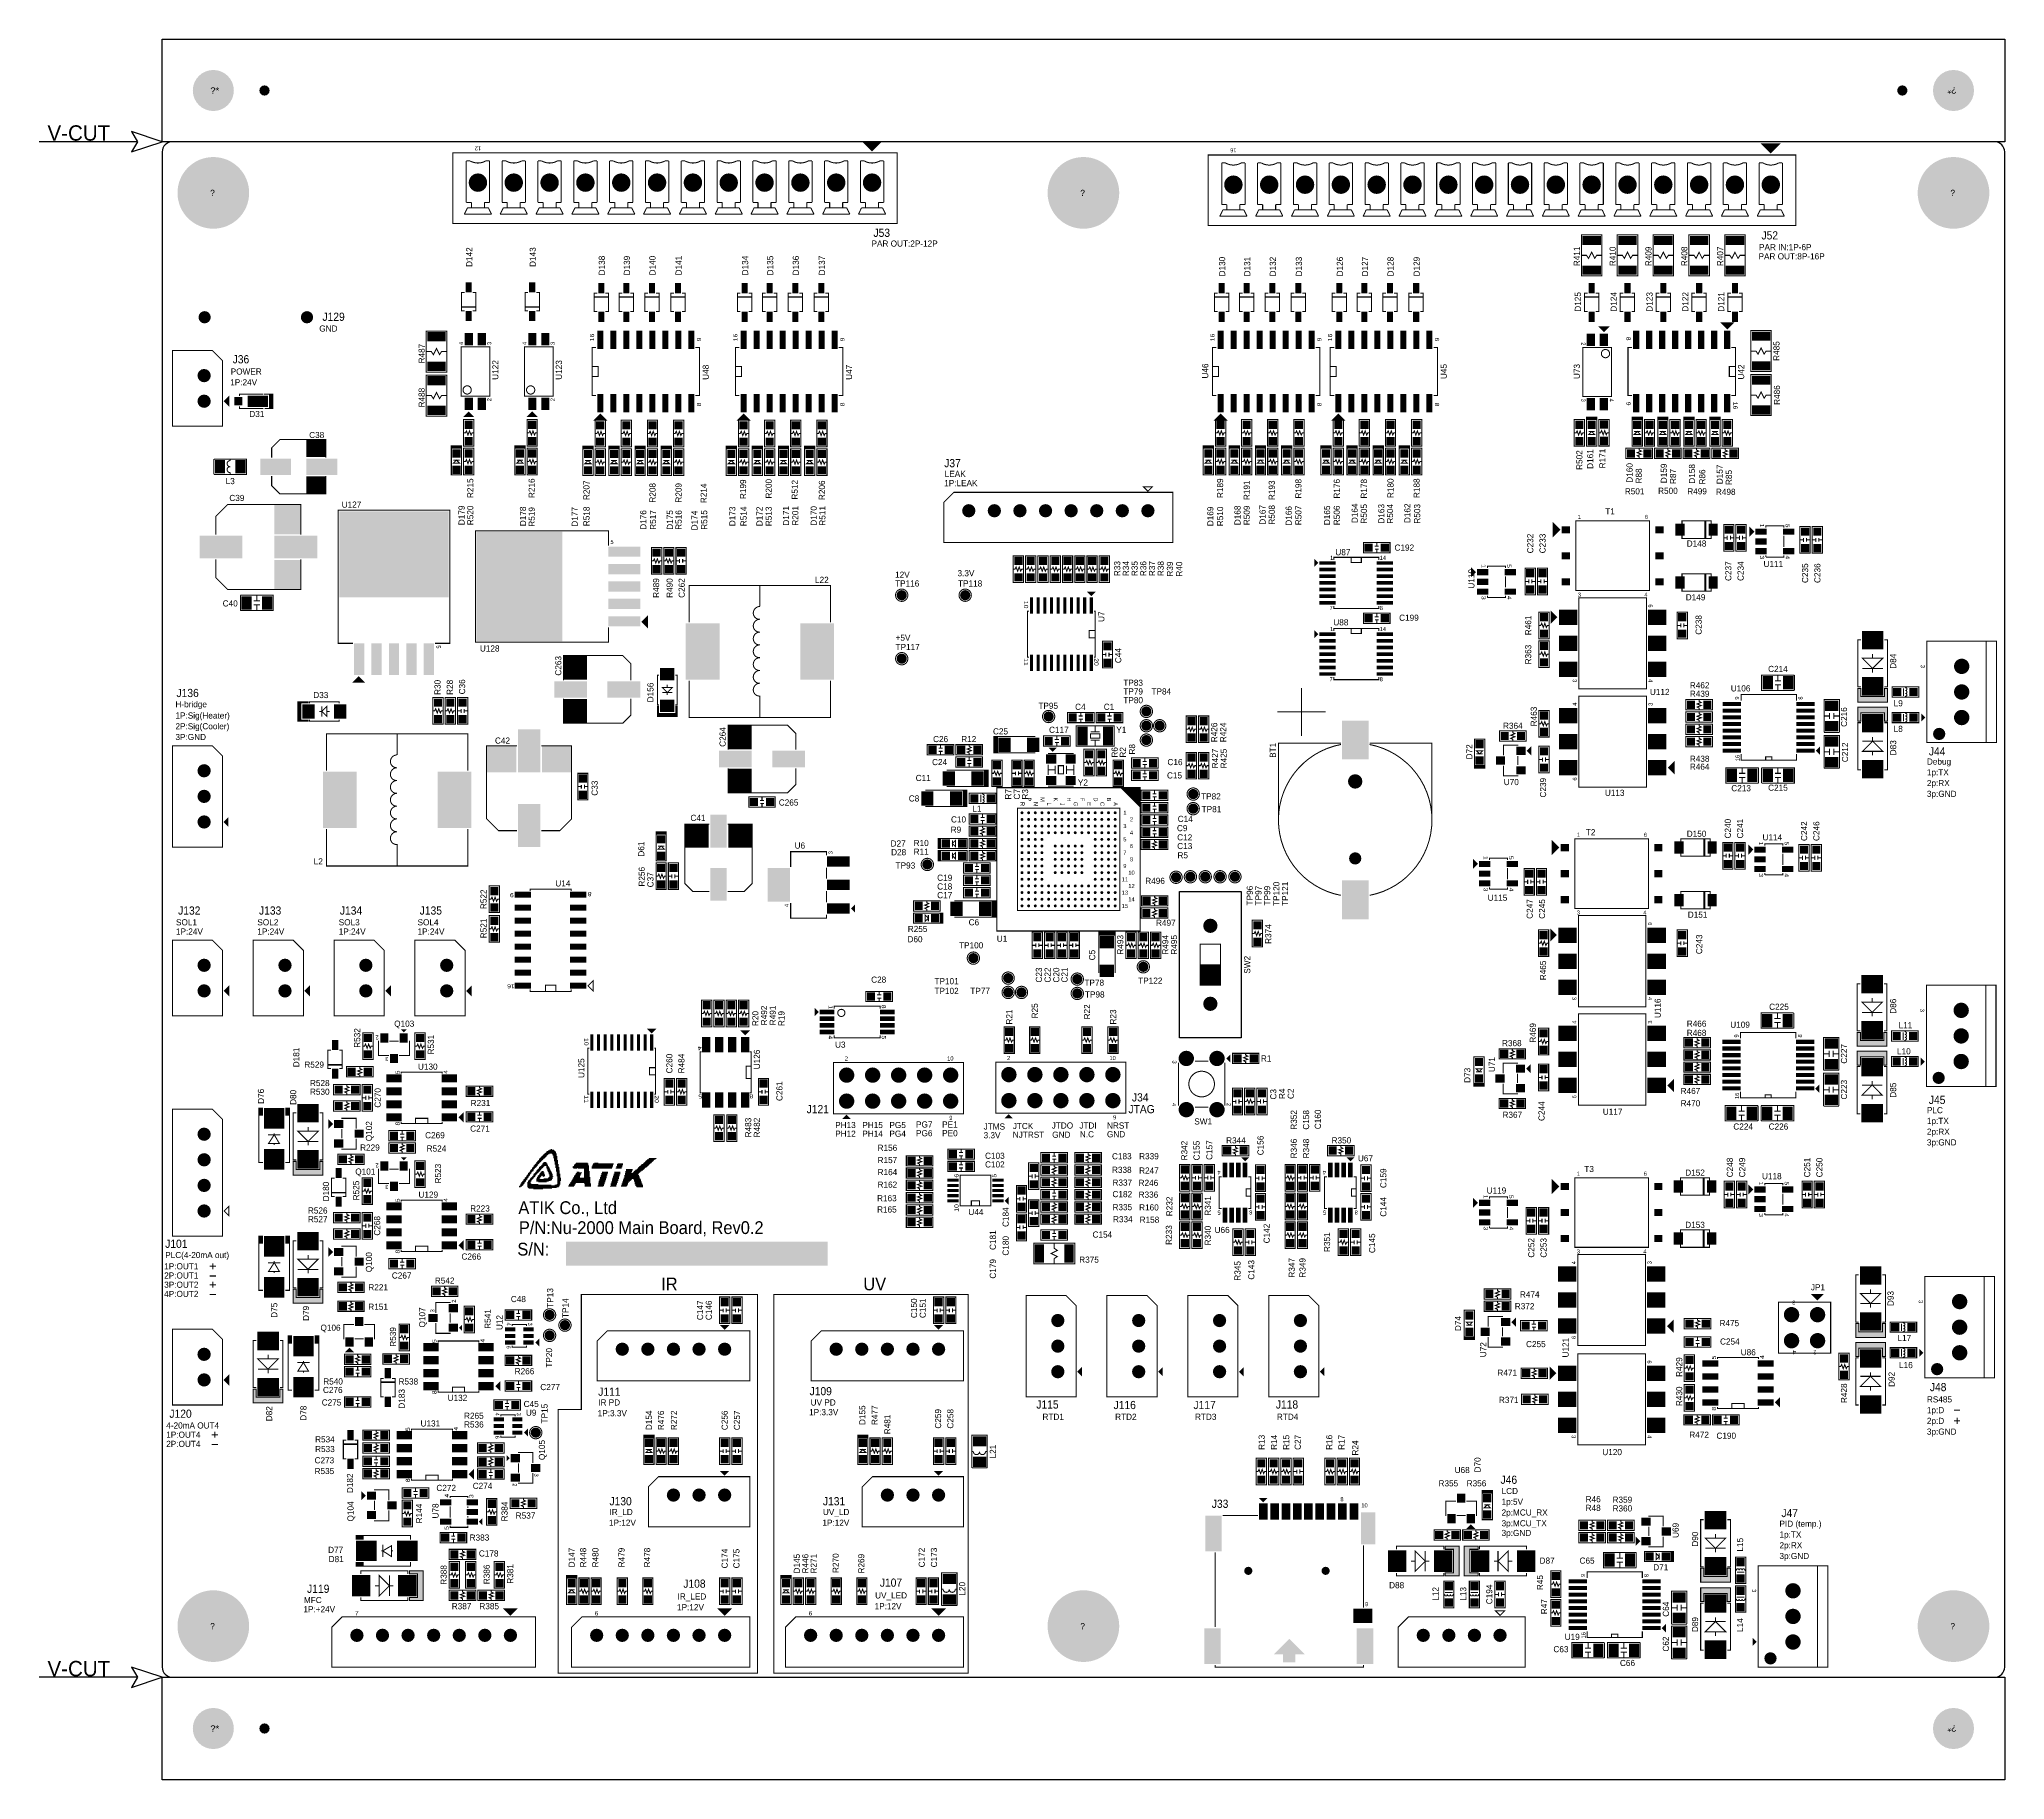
# Model space of a CAD drawing. Extents: x -12 to 180, y -10 to 160.
import ezdxf
from ezdxf.enums import TextEntityAlignment as Align

# ---------------------------------------------------------------- set-up
doc = ezdxf.new("R2010")
doc.units = 0
for name, color, linetype in [('BG_OUTLINE', 7, 'CONTINUOUS'), ('BG_SILKSCREEN_TOP', 40, 'CONTINUOUS'), ('PG_SILKSCREEN_TOP', 40, 'CONTINUOUS'), ('PIN_TOP', 5, 'CONTINUOUS'), ('RD_SILKSCREEN_TOP', 40, 'CONTINUOUS')]:
    doc.layers.add(name, color=color, linetype=linetype)

msp = doc.modelspace()

# ---------------------------------------------------------------- texts
at = {"layer": 'BG_OUTLINE'}
for p in [(-11.2, 150.1), (-11.2, 0.1)]:
    msp.add_text('V-CUT', height=1.5, dxfattribs=at).set_placement(p)
at = {"layer": 'BG_SILKSCREEN_TOP'}
for s, p in [('PAR OUT:2P-12P', (69.3, 139.75)), ('PAR OUT:8P-16P', (155.95, 138.5)), ('PAR IN:1P-6P', (156, 139.4)), ('GND', (15.35, 131.45)), ('1P:24V', (6.65, 126.2)), ('POWER', (6.7, 127.25)), ('LEAK', (76.45, 117.25)), ('1P:LEAK', (76.4, 116.35)), ('12V', (71.6, 107.4)), ('3.3V', (77.7, 107.55)), ('+5V', (71.65, 101.25)), ('1P:Sig(Heater)', (1.3, 93.65)), ('H-bridge', (1.3, 94.75)), ('2P:Sig(Cooler)', (1.3, 92.6)), ('3P:GND', (1.3, 91.55)), ('1p:TX', (172.4, 88.1)), ('Debug', (172.4, 89.15)), ('3p:GND', (172.4, 86)), ('2p:RX', (172.4, 87.05)), ('SOL1', (1.35, 73.45)), ('1P:24V', (1.35, 72.55)), ('SOL2', (9.3, 73.45)), ('1P:24V', (9.3, 72.55)), ('SOL3', (17.25, 73.45)), ('1P:24V', (17.25, 72.55)), ('SOL4', (24.95, 73.45)), ('1P:24V', (24.95, 72.55)), ('PLC', (172.4, 55.1)), ('PH13', (65.75, 53.65)), ('PH15', (68.4, 53.65)), ('PG5', (71.05, 53.65)), ('PG7', (73.65, 53.7)), ('PE1', (76.2, 53.7)), ('JTMS', (80.25, 53.5)), ('JTCK', (83.1, 53.55)), ('JTDO', (86.9, 53.6)), ('JTDI', (89.6, 53.6)), ('NRST', (92.3, 53.6)), ('1p:TX', (172.4, 54.05)), ('PH12', (65.75, 52.8)), ('PH14', (68.4, 52.8)), ('PG4', (71.05, 52.8)), ('PG6', (73.65, 52.85)), ('PE0', (76.2, 52.85)), ('3.3V', (80.25, 52.65)), ('NJTRST', (83.1, 52.7)), ('GND', (86.95, 52.7)), ('N.C', (89.65, 52.75)), ('GND', (92.3, 52.75)), ('3p:GND', (172.4, 51.95)), ('2p:RX', (172.4, 53)), ('1P:OUT1', (0.2, 39.85)), ('PLC(4-20mA out)', (0.3, 40.95)), ('3P:OUT2', (0.2, 38.05)), ('2P:OUT1', (0.2, 38.95)), ('4P:OUT2', (0.2, 37.15)), ('IR PD', (42.6, 26.55)), ('UV PD', (63.35, 26.55)), ('RS485', (172.4, 26.85)), ('1P:3.3V', (42.55, 25.5)), ('1P:3.3V', (63.2, 25.6)), ('RTD1', (86, 25.15)), ('RTD2', (93.1, 25.15)), ('RTD3', (100.9, 25.15)), ('RTD4', (108.9, 25.15)), ('2p:D', (172.4, 24.75)), ('1p:D', (172.4, 25.8)), ('4-20mA OUT4', (0.4, 24.3)), ('2P:OUT4', (0.4, 22.5)), ('1P:OUT4', (0.4, 23.4)), ('3p:GND', (172.4, 23.7)), ('1p:5V', (130.85, 16.85)), ('LCD', (130.85, 17.9)), ('1P:12V', (43.65, 14.8)), ('IR_LD', (43.7, 15.85)), ('1P:12V', (64.5, 14.8)), ('UV_LD', (64.55, 15.85)), ('2p:MCU_RX', (130.85, 15.8)), ('3p:MCU_TX', (130.85, 14.75)), ('3p:GND', (130.85, 13.8)), ('1p:TX', (158, 13.65)), ('PID (temp.)', (158, 14.7)), ('3p:GND', (158, 11.55)), ('2p:RX', (158, 12.6)), ('MFC', (13.85, 7.25)), ('IR_LED', (50.35, 7.6)), ('UV_LED', (69.65, 7.7)), ('1P:+24V', (13.8, 6.35)), ('1P:12V', (50.3, 6.55)), ('1P:12V', (69.6, 6.65))]:
    msp.add_text(s, height=0.6, dxfattribs=at).set_placement(p)
for s, height, width, p in [('JTAG', 0.8, 0.9375, (94.4, 55.1)), ('ATIK Co., Ltd', 1.25, 0.96, (34.8, 45.25)), ('P/N:Nu-2000 Main Board, Rev0.2', 1.25, 0.96, (34.85, 43.3)), ('S/N:', 1.25, 0.96, (34.7, 41.2)), ('IR', 1.25, 0.96, (48.75, 37.8)), ('UV', 1.25, 0.96, (68.5, 37.8))]:
    msp.add_text(s, height=height, dxfattribs=dict(at, width=width)).set_placement(p)
at = {"layer": 'PG_SILKSCREEN_TOP'}
for s, rotation, p in [('12', 180, (30.85, 149.55)), ('16', 180, (104.65, 149.35)), ('4', 90, (29.4, 130.3)), ('3', 90, (32.15, 130.3)), ('4', 90, (35.6, 130.3)), ('3', 90, (38.35, 130.3)), ('2', 270, (138.65, 130.25)), ('2', 90, (32.15, 124.8)), ('2', 90, (38.35, 124.8)), ('3', 270, (138.65, 124.75)), ('4', 270, (141.4, 124.75)), ('6', 270, (145.2, 104.65)), ('5', 270, (26.8, 100.65)), ('3', 270, (171.8, 98.75)), ('3', 270, (137.8, 97.35)), ('4', 270, (145.2, 97.35)), ('4', 90, (138.2, 95.05)), ('3', 90, (145.6, 95.05)), ('9', 90, (154.05, 95.65)), ('8', 90, (160.25, 95.65)), ('16', 90, (154.1, 89.8)), ('6', 90, (138.2, 87.75)), ('R', 270, (83.85, 85.3)), ('P', 270, (84.5, 85.75)), ('N', 270, (85.15, 85.3)), ('M', 270, (85.8, 85.75)), ('L', 270, (86.45, 85.3)), ('K', 270, (87.1, 85.75)), ('J', 270, (87.75, 85.3)), ('H', 270, (88.4, 85.75)), ('G', 270, (89.05, 85.3)), ('F', 270, (89.7, 85.75)), ('E', 270, (90.35, 85.3)), ('D', 270, (91, 85.75)), ('C', 270, (91.65, 85.3)), ('B', 270, (92.3, 85.75)), ('A', 270, (92.95, 85.3)), ('3', 90, (65.5, 80.55)), ('4', 90, (61.2, 75.4)), ('6', 270, (145.15, 73.6)), ('3', 270, (137.75, 66.3)), ('4', 270, (145.15, 66.3)), ('4', 90, (138.15, 64)), ('3', 90, (145.55, 64)), ('3', 270, (171.75, 65.15)), ('2', 180, (21, 62.7)), ('9', 90, (154, 62.65)), ('8', 90, (160.2, 62.65)), ('3', 180, (21.95, 60.6)), ('3', 270, (98.7, 60.1)), ('4', 270, (98.65, 55.95)), ('2', 270, (104, 55.95)), ('6', 90, (138.15, 56.7)), ('16', 90, (154.05, 56.8)), ('2', 180, (21, 50.2)), ('3', 180, (21.95, 48.1)), ('4', 180, (103.25, 49.5)), ('4', 180, (113.55, 49.5)), ('5', 180, (103.25, 45.6)), ('8', 180, (106.35, 45.6)), ('5', 180, (113.55, 45.6)), ('8', 180, (116.65, 45.6)), ('4', 90, (138.1, 40.5)), ('3', 90, (145.5, 40.5)), ('2', 90, (28.7, 36.75)), ('3', 180, (159.4, 36.8)), ('3', 270, (171.6, 36.7)), ('3', 90, (26.6, 35.8)), ('4', 270, (33.65, 34.5)), ('3', 270, (35.75, 34.5)), ('6', 90, (138.1, 33.2)), ('6', 270, (33.65, 32.25)), ('6', 270, (145.1, 30.8)), ('4', 180, (159.45, 31.95)), ('2', 180, (161.45, 31.95)), ('4', 270, (32.55, 25.7)), ('3', 270, (34.65, 25.7)), ('6', 270, (32.55, 23.45)), ('3', 270, (137.7, 23.5)), ('4', 270, (145.1, 23.5)), ('3', 270, (36.35, 19.75)), ('2', 270, (34.25, 18.8)), ('9', 90, (139, 9.95)), ('8', 90, (145.2, 9.95)), ('3', 270, (155.32, 8.45)), ('16', 90, (139.05, 4.1))]:
    msp.add_text(s, height=0.4, rotation=rotation, dxfattribs=at).set_placement(p, align=Align.CENTER)
at = {"layer": 'PG_SILKSCREEN_TOP', "width": 1.25}
for s, rotation, p in [('16', 90, (42.2, 130.5)), ('9', 90, (52.65, 130.5)), ('16', 90, (56.2, 130.5)), ('9', 90, (66.65, 130.5)), ('16', 90, (102.8, 130.5)), ('9', 90, (113.25, 130.5)), ('16', 90, (114.3, 130.5)), ('9', 90, (124.75, 130.5)), ('8', 270, (143.05, 130.95)), ('8', 90, (52.65, 124.15)), ('8', 90, (66.65, 124.15)), ('8', 90, (113.25, 124.15)), ('8', 90, (124.75, 124.15)), ('9', 270, (143.05, 124.6)), ('16', 270, (153.5, 124.6)), ('10', 270, (84.2, 105.15)), ('11', 270, (84.2, 99.55)), ('20', 270, (91.075, 99.55)), ('9', 180, (34.35, 76.6)), ('8', 180, (41.95, 76.7)), ('16', 180, (34.45, 67.7)), ('1', 270, (65.1, 65.65)), ('8', 270, (70.3, 65.7)), ('10', 270, (41.25, 62.45)), ('4', 180, (52.7, 61.65)), ('4', 270, (65.1, 62.7)), ('5', 270, (70.3, 62.7)), ('5', 90, (23.2, 58.9)), ('4', 90, (27.9, 58.95)), ('11', 270, (41.25, 56.85)), ('20', 270, (48.125, 56.85)), ('5', 180, (52.75, 56.95)), ('8', 180, (57.75, 56.95)), ('8', 90, (23.2, 53.9)), ('5', 90, (23.2, 46.4)), ('4', 90, (27.9, 46.45)), ('8', 90, (23.2, 41.4)), ('5', 90, (26.8, 32.65)), ('4', 90, (31.5, 32.7)), ('5', 90, (151.8, 31.05)), ('4', 90, (156.5, 31.1)), ('8', 90, (26.8, 27.65)), ('8', 90, (151.8, 26.05)), ('5', 90, (24.2, 24.05)), ('4', 90, (28.9, 24.1)), ('8', 90, (24.2, 19.05)), ('4', 90, (28, 17.55)), ('3', 90, (30.4, 17.5)), ('5', 90, (28, 14.4))]:
    msp.add_text(s, height=0.4, rotation=rotation, dxfattribs=at).set_placement(p)
at = {"layer": 'PG_SILKSCREEN_TOP'}
for s, p in [('1', (138.45, 113.15)), ('6', (145, 113.15)), ('5', (43.95, 110.7)), ('1', (114.25, 109.15)), ('14', (119.25, 109.15)), ('3', (138.45, 105.55)), ('4', (144.95, 105.55)), ('7', (114.2, 104.25)), ('8', (119.1, 104.25)), ('1', (114.25, 102.2)), ('14', (119.25, 102.2)), ('7', (114.2, 97.3)), ('8', (119.1, 97.3)), ('1', (94.05, 84.25)), ('3', (94.05, 82.95)), ('4', (94.7, 82.3)), ('2', (94.7, 83.6)), ('5', (94.05, 81.65)), ('7', (94.05, 80.35)), ('6', (94.7, 81)), ('1', (138.35, 82.1)), ('6', (144.9, 82.1)), ('9', (94.05, 79.05)), ('10', (94.7, 78.4)), ('8', (94.7, 79.7)), ('11', (94.05, 77.75)), ('13', (94.05, 76.45)), ('12', (94.7, 77.1)), ('15', (94.05, 75.15)), ('14', (94.7, 75.8)), ('3', (138.35, 74.5)), ('4', (144.85, 74.5)), ('2', (66.85, 60.25)), ('10', (77, 60.25)), ('2', (82.7, 60.3)), ('10', (92.85, 60.3)), ('9', (77.05, 54.45)), ('9', (93.05, 54.5)), ('1', (138.35, 49)), ('6', (144.9, 49)), ('3', (138.35, 41.4)), ('4', (144.85, 41.4)), ('8', (115.26, 17.2)), ('10', (117.46, 16.6)), ('9', (117.66, 6.95))]:
    msp.add_text(s, height=0.4, dxfattribs=at).set_placement(p, align=Align.CENTER)
at = {"layer": 'PG_SILKSCREEN_TOP', "width": 1.25}
for s, rotation, p in [('1', 270, (156.1, 112.5)), ('5', 270, (158.6, 112.5)), ('3', 270, (156.1, 109.4)), ('4', 270, (158.6, 109.4)), ('1', 270, (128.9, 108.55)), ('5', 270, (131.4, 108.55)), ('3', 270, (128.9, 105.45)), ('4', 270, (131.4, 105.45)), ('1', 270, (156, 81.45)), ('5', 270, (158.5, 81.45)), ('1', 270, (129.1, 80.05)), ('5', 270, (131.6, 80.05)), ('3', 270, (129.1, 76.95)), ('4', 270, (131.6, 76.95)), ('3', 270, (156, 78.35)), ('4', 270, (158.5, 78.35)), ('6', 90, (77.8, 49)), ('5', 90, (81.5, 49)), ('1', 270, (156, 48.25)), ('5', 270, (158.5, 48.25)), ('10', 90, (77.8, 45.85)), ('1', 270, (129.1, 46.95)), ('5', 270, (131.6, 46.95)), ('3', 270, (156, 45.15)), ('4', 270, (158.5, 45.15)), ('3', 270, (129.1, 43.85)), ('4', 270, (131.6, 43.85))]:
    msp.add_text(s, height=0.4, rotation=rotation, dxfattribs=at).set_placement(p, align=Align.CENTER)
for s, p in [('7', (18.825, 6.05)), ('6', (42.25, 6.05)), ('6', (63.15, 6.05))]:
    msp.add_text(s, height=0.4, dxfattribs=at).set_placement(p)
at = {"layer": 'RD_SILKSCREEN_TOP'}
for s, height, width, p in [('?*', 0.6, 1.166667, (4.7, 154.7)), ('J37', 0.8, 0.9375, (76.4, 118.2)), ('J136', 0.8, 0.9375, (1.4, 95.75)), ('J101', 0.8, 0.9375, (0.3, 41.95)), ('J111', 0.8, 0.9375, (42.6, 27.5)), ('J109', 0.8, 0.9375, (63.25, 27.55)), ('J115', 0.8, 0.9375, (85.4, 26.25)), ('J116', 0.8, 0.9375, (92.95, 26.2)), ('J117', 0.8, 0.9375, (100.75, 26.2)), ('J118', 0.8, 0.9375, (108.8, 26.25)), ('J46', 0.8, 0.9375, (130.75, 18.9)), ('J130', 0.8, 0.9375, (43.7, 16.8)), ('J131', 0.8, 0.9375, (64.55, 16.8)), ('?*', 0.6, 1.166667, (4.7, -5.3))]:
    msp.add_text(s, height=height, dxfattribs=dict(at, width=width)).set_placement(p)
at = {"layer": 'RD_SILKSCREEN_TOP', "width": 1.166667}
for p in [(175.3, 155.3), (175.3, -4.7)]:
    msp.add_text('?*', height=0.6, rotation=180, dxfattribs=at).set_placement(p)
at = {"layer": 'RD_SILKSCREEN_TOP'}
for s, p in [('?', (4.7, 144.7)), ('?', (89.7, 144.7)), ('?', (174.7, 144.7)), ('TP116', (71.6, 106.55)), ('TP118', (77.75, 106.55)), ('TP117', (71.65, 100.35)), ('TP83', (93.9, 96.85)), ('TP79', (93.9, 96)), ('TP84', (96.65, 96)), ('TP95', (85.6, 94.6)), ('TP80', (93.9, 95.15)), ('TP82', (101.5, 85.75)), ('TP81', (101.55, 84.5)), ('TP93', (71.65, 79)), ('TP100', (77.85, 71.2)), ('TP101', (75.45, 67.7)), ('TP102', (75.45, 66.75)), ('TP77', (78.95, 66.75)), ('TP78', (90.1, 67.55)), ('TP122', (95.35, 67.75)), ('TP98', (90.15, 66.4)), ('?', (4.7, 4.7)), ('?', (89.7, 4.7)), ('?', (174.7, 4.7))]:
    msp.add_text(s, height=0.6, dxfattribs=at).set_placement(p)
at = {"layer": 'RD_SILKSCREEN_TOP', "width": 0.9375}
for s, p in [('J53', (70.3, 140.7)), ('J52', (157.05, 140.45)), ('J129', (16.75, 132.5)), ('J36', (7.7, 128.35)), ('J44', (173.4, 90.05)), ('J132', (2.65, 74.5)), ('J133', (10.55, 74.5)), ('J134', (18.45, 74.5)), ('J135', (26.25, 74.5)), ('J121', (64.05, 55.1)), ('J34', (95.55, 56.25)), ('J45', (173.4, 56)), ('J48', (173.5, 27.95)), ('J120', (1.8, 25.35)), ('J33', (103.35, 16.55)), ('J47', (159, 15.65)), ('J107', (71.2, 8.85)), ('J119', (15.25, 8.25)), ('J108', (52, 8.75))]:
    msp.add_text(s, height=0.8, dxfattribs=at).set_placement(p, align=Align.CENTER)
at = {"layer": 'RD_SILKSCREEN_TOP'}
for s, p in [('D142', (30.3, 138.725)), ('D143', (36.5, 138.725)), ('D138', (43.25, 137.9)), ('D139', (45.7, 137.9)), ('D140', (48.2, 137.9)), ('D141', (50.75, 137.9)), ('D134', (57.25, 137.9)), ('D135', (59.7, 137.9)), ('D136', (62.2, 137.9)), ('D137', (64.75, 137.9)), ('D130', (103.85, 137.8)), ('D131', (106.3, 137.8)), ('D132', (108.8, 137.8)), ('D133', (111.35, 137.8)), ('D126', (115.35, 137.8)), ('D127', (117.8, 137.8)), ('D128', (120.3, 137.8)), ('D129', (122.85, 137.8)), ('R411', (138.5, 138.8)), ('R410', (142, 138.8)), ('R409', (145.5, 138.8)), ('R408', (149, 138.8)), ('R407', (152.5, 138.8)), ('D125', (138.6, 134.35)), ('D124', (142.1, 134.35)), ('D123', (145.6, 134.35)), ('D122', (149.1, 134.35)), ('D121', (152.6, 134.35)), ('R487', (25.65, 129.3)), ('R485', (158, 129.55)), ('U122', (32.85, 127.7)), ('U123', (39.05, 127.7)), ('U48', (53.4, 127.475)), ('U47', (67.4, 127.475)), ('U46', (102.2, 127.6)), ('U45', (125.5, 127.55)), ('U73', (138.5, 127.55)), ('U42', (154.55, 127.5)), ('R488', (25.65, 125)), ('R486', (158.05, 125.25)), ('R502', (138.75, 118.9)), ('D161', (139.8, 119)), ('R171', (141, 119.05)), ('D160', (143.65, 117.65)), ('R88', (144.55, 117.35)), ('D159', (147, 117.6)), ('R87', (147.9, 117.3)), ('D158', (149.75, 117.55)), ('R86', (150.75, 117.25)), ('D157', (152.45, 117.5)), ('R85', (153.35, 117.2)), ('R215', (30.4, 116.15)), ('R216', (36.4, 116.15)), ('R207', (41.75, 115.95)), ('R208', (48.2, 115.7)), ('R209', (50.75, 115.7)), ('R214', (53.2, 115.65)), ('R199', (57.05, 116.05)), ('R200', (59.55, 116.1)), ('R512', (62.1, 116)), ('R206', (64.75, 115.95)), ('R189', (103.65, 116.15)), ('R191', (106.25, 115.95)), ('R193', (108.7, 115.95)), ('R198', (111.3, 116.1)), ('R176', (115.05, 116.1)), ('R178', (117.7, 116.1)), ('R180', (120.3, 116.15)), ('R188', (122.85, 116.15)), ('D179', (29.55, 113.5)), ('R520', (30.4, 113.5)), ('D178', (35.55, 113.4)), ('R519', (36.4, 113.35)), ('D177', (40.6, 113.35)), ('R518', (41.75, 113.4)), ('D176', (47.3, 113.05)), ('R517', (48.25, 113.05)), ('D175', (49.9, 113.05)), ('R516', (50.75, 113.05)), ('D174', (52.3, 113)), ('R515', (53.25, 113.05)), ('D173', (56, 113.4)), ('R514', (57.1, 113.4)), ('D172', (58.65, 113.4)), ('R513', (59.55, 113.4)), ('D171', (61.25, 113.45)), ('R201', (62.15, 113.45)), ('D170', (63.95, 113.45)), ('R511', (64.8, 113.45)), ('D169', (102.7, 113.4)), ('R510', (103.65, 113.4)), ('D168', (105.35, 113.5)), ('R509', (106.25, 113.5)), ('D167', (107.8, 113.55)), ('R508', (108.7, 113.55)), ('D166', (110.35, 113.45)), ('R507', (111.3, 113.5)), ('D165', (114.1, 113.5)), ('R506', (115.05, 113.5)), ('D164', (116.8, 113.7)), ('R505', (117.7, 113.65)), ('D163', (119.4, 113.65)), ('R504', (120.25, 113.65)), ('D162', (121.95, 113.7)), ('R503', (122.9, 113.65)), ('C232', (133.95, 110.75)), ('C233', (135.15, 110.75)), ('R33', (93.6, 108.3)), ('R34', (94.45, 108.3)), ('R35', (95.3, 108.3)), ('R36', (96.15, 108.3)), ('R37', (97, 108.3)), ('R38', (97.85, 108.3)), ('R39', (98.75, 108.25)), ('R40', (99.65, 108.25)), ('U110', (128.2, 107.3)), ('C237', (153.3, 108.05)), ('C234', (154.5, 108.05)), ('C235', (160.8, 107.85)), ('C236', (162, 107.85)), ('R489', (48.55, 106.4)), ('R490', (49.875, 106.4)), ('C262', (51.05, 106.4)), ('U7', (92.05, 103.6)), ('C238', (150.4, 102.8)), ('R461', (133.75, 102.75)), ('C44', (93.7, 99.8)), ('R363', (133.75, 99.9)), ('D84', (169.4, 99.25)), ('C263', (39, 98.8)), ('R30', (27.2, 96.7)), ('R28', (28.4, 96.7)), ('C36', (29.6, 96.75)), ('D156', (48, 96.2)), ('R463', (134.3, 93.85)), ('C216', (164.6, 93.8)), ('C264', (55.05, 91.85)), ('R426', (103.075, 92.3)), ('R424', (103.95, 92.3)), ('R6', (93.35, 90.35)), ('R2', (94.15, 90.35)), ('R8', (95.05, 90.65)), ('R427', (103.15, 89.75)), ('R425', (104, 89.75)), ('BT1', (108.8, 90.55)), ('D72', (128, 90.4)), ('C212', (164.7, 90.35)), ('D83', (169.4, 90.8)), ('C33', (42.55, 86.85)), ('R7', (82.95, 86.25)), ('C7', (83.8, 86.25)), ('R3', (84.6, 86.25)), ('C239', (135.2, 86.9)), ('C240', (153.25, 82.9)), ('C241', (154.45, 82.9)), ('C242', (160.7, 82.65)), ('C246', (161.9, 82.65)), ('D61', (47.1, 80.9)), ('R256', (47.15, 78.2)), ('R522', (31.7, 76)), ('C37', (48, 77.9)), ('C247', (133.9, 75.05)), ('C245', (135.1, 75.05)), ('R521', (31.7, 73.15)), ('R374', (108.35, 72.6)), ('R493', (93.9, 71.55)), ('R494', (98.3, 71.55)), ('R495', (99.15, 71.55)), ('C243', (150.45, 71.6)), ('C23', (85.95, 68.6)), ('C22', (86.8, 68.6)), ('C20', (87.65, 68.6)), ('C21', (88.45, 68.6)), ('C5', (91.15, 70.55)), ('SW2', (106.3, 69.6)), ('R465', (135.2, 69.05)), ('R492', (59.1, 64.65)), ('R491', (59.95, 64.65)), ('R25', (85.55, 65.1)), ('R22', (90.65, 65)), ('U116', (146.4, 65.35)), ('D86', (169.4, 65.55)), ('R532', (19.35, 62.45)), ('R20', (58.25, 64.35)), ('R19', (60.8, 64.35)), ('R21', (83.05, 64.5)), ('R23', (93.2, 64.5)), ('R469', (134.2, 62.95)), ('D181', (13.4, 60.55)), ('R531', (26.55, 61.8)), ('C227', (164.6, 60.9)), ('U125', (41.25, 59.5)), ('C260', (49.85, 59.95)), ('R484', (51.025, 59.95)), ('U126', (58.4, 60.35)), ('U71', (130.2, 59.85)), ('C261', (60.6, 57.25)), ('D73', (127.8, 58.8)), ('C223', (164.6, 57.4)), ('D85', (169.4, 57.35)), ('D76', (9.95, 56.75)), ('D80', (13.1, 56.65)), ('C270', (21.35, 56.6)), ('C3', (108.85, 56.95)), ('R4', (109.7, 57)), ('C2', (110.55, 57)), ('C244', (135.05, 55.3)), ('Q102', (20.5, 53.35)), ('R483', (57.55, 53.7)), ('R482', (58.4, 53.7)), ('R352', (110.85, 54.45)), ('C158', (112.05, 54.45)), ('C160', (113.2, 54.5)), ('R342', (100.15, 51.45)), ('C155', (101.35, 51.45)), ('C157', (102.6, 51.5)), ('C156', (107.6, 51.95)), ('R346', (110.85, 51.65)), ('R348', (112.05, 51.65)), ('R523', (27.25, 49.2)), ('C248', (153.45, 49.8)), ('C249', (154.65, 49.8)), ('C251', (161, 49.8)), ('C250', (162.2, 49.8)), ('D180', (16.3, 47.45)), ('R525', (19.25, 47.55)), ('C159', (119.6, 48.75)), ('R232', (98.7, 46)), ('R341', (102.45, 46.05)), ('C144', (119.6, 45.95)), ('C268', (21.3, 44.1)), ('C184', (82.7, 44.95)), ('C142', (108.2, 43.35)), ('C181', (81.45, 42.7)), ('C180', (82.7, 42.15)), ('R233', (98.65, 43.2)), ('R340', (102.45, 43.15)), ('R351', (114.1, 42.5)), ('C145', (118.5, 42.4)), ('C252', (134.05, 41.95)), ('C253', (135.25, 41.95)), ('Q100', (20.5, 40.55)), ('C179', (81.45, 39.9)), ('R345', (105.35, 39.7)), ('C143', (106.7, 39.8)), ('R347', (110.65, 40)), ('R349', (111.7, 40)), ('D75', (11.25, 35.85)), ('C147', (52.85, 35.85)), ('C146', (53.7, 35.85)), ('C150', (73.75, 36.05)), ('C151', (74.6, 36.05)), ('D93', (169.15, 37)), ('D79', (14.35, 35.55)), ('Q107', (25.7, 35.15)), ('R541', (32.1, 35)), ('U12', (33.25, 34.65)), ('D74', (126.9, 34.55)), ('R539', (22.85, 33.25)), ('U72', (129.35, 32)), ('U121', (137.4, 32.2)), ('R429', (148.5, 30.3)), ('D92', (169.25, 29.1)), ('D183', (23.7, 27.2)), ('R430', (148.5, 27.45)), ('R428', (164.6, 27.75)), ('D82', (10.75, 25.75)), ('D78', (14.1, 25.8)), ('D154', (47.85, 25.1)), ('R476', (49.025, 25.1)), ('R272', (50.3, 25.1)), ('C256', (55.25, 25.1)), ('C257', (56.45, 25.1)), ('D155', (68.7, 25.6)), ('R477', (69.9, 25.6)), ('R481', (71.15, 24.7)), ('C259', (76.1, 25.25)), ('C258', (77.3, 25.25)), ('Q105', (37.4, 22.2)), ('R13', (107.71, 22.95)), ('R14', (108.91, 22.95)), ('R15', (110.11, 22.95)), ('C27', (111.235, 22.95)), ('R16', (114.31, 22.95)), ('R17', (115.51, 22.95)), ('R24', (116.85, 22.4)), ('L21', (81.45, 22.05)), ('D70', (128.8, 20.75)), ('D182', (18.65, 18.95)), ('Q104', (18.7, 16.2)), ('R144', (25.4, 16)), ('U78', (27, 16.25)), ('R384', (33.75, 16.2)), ('U69', (148.15, 14.35)), ('D90', (150.05, 13.5)), ('L15', (154.45, 12.95)), ('D147', (40.3, 11.7)), ('R448', (41.425, 11.7)), ('R480', (42.625, 11.7)), ('R479', (45.175, 11.7)), ('R478', (47.675, 11.7)), ('C174', (55.25, 11.6)), ('C175', (56.4, 11.6)), ('D145', (62.3, 11.1)), ('R446', (63.125, 11.1)), ('R271', (63.95, 11.1)), ('R270', (66.1, 11.15)), ('R269', (68.6, 11.1)), ('C172', (74.5, 11.7)), ('C173', (75.7, 11.7)), ('R388', (27.8, 10)), ('R386', (32, 10.05)), ('R381', (34.3, 10.1)), ('R45', (134.9, 9.25)), ('L20', (78.45, 8.65)), ('L12', (124.7, 8.15)), ('L13', (127.4, 8.15)), ('C194', (129.95, 8.1)), ('R47', (135.3, 6.9)), ('C64', (147.2, 6.65)), ('D89', (150.05, 5.15)), ('C62', (147.2, 3.25)), ('L14', (154.45, 5.1))]:
    msp.add_text(s, height=0.6, rotation=90, dxfattribs=at).set_placement(p, align=Align.CENTER)
for s, p in [('D31', (9.25, 123.1)), ('C38', (15.1, 121.05)), ('L3', (6.65, 116.55)), ('C39', (7.3, 114.9)), ('R501', (143.85, 115.55)), ('R500', (147.1, 115.6)), ('R499', (149.95, 115.55)), ('R498', (152.75, 115.5)), ('U127', (18.5, 114.25)), ('T1', (141.45, 113.6)), ('U87', (115.35, 109.6)), ('C192', (121.35, 110.05)), ('D148', (149.9, 110.45)), ('U111', (157.4, 108.45)), ('L22', (64.45, 106.9)), ('D149', (149.8, 105.2)), ('C40', (6.65, 104.6)), ('C199', (121.8, 103.2)), ('U88', (115.15, 102.75)), ('U128', (32, 100.2)), ('C214', (157.85, 98.2)), ('D33', (15.5, 95.65)), ('U112', (146.3, 95.95)), ('R462', (150.2, 96.6)), ('R439', (150.2, 95.775)), ('U106', (154.2, 96.3)), ('C4', (89.7, 94.5)), ('C1', (92.5, 94.5)), ('L9', (169.6, 94.85)), ('C25', (81.9, 92.1)), ('C117', (87.6, 92.25)), ('Y1', (93.7, 92.25)), ('R364', (131.95, 92.65)), ('L8', (169.6, 92.35)), ('C42', (33.25, 91.2)), ('C26', (76.05, 91.35)), ('R12', (78.8, 91.35)), ('C24', (75.95, 89.1)), ('C15', (98.9, 87.8)), ('C16', (98.95, 89.1)), ('R438', (150.2, 89.425)), ('R464', (150.2, 88.65)), ('C11', (74.35, 87.55)), ('Y2', (89.95, 87.1)), ('U70', (131.8, 87.15)), ('U113', (141.9, 86.1)), ('C213', (154.25, 86.55)), ('C215', (157.85, 86.6)), ('C265', (61.2, 85.15)), ('C8', (73.45, 85.55)), ('L1', (79.6, 84.55)), ('C41', (52.35, 83.65)), ('R9', (77.55, 82.5)), ('C10', (77.8, 83.5)), ('C9', (99.65, 82.65)), ('C14', (99.95, 83.55)), ('T2', (139.55, 82.25)), ('D150', (149.9, 82.1)), ('U6', (62.3, 80.95)), ('D27', (71.9, 81.15)), ('D28', (71.95, 80.3)), ('R10', (74.15, 81.2)), ('R11', (74.15, 80.35)), ('C12', (99.9, 81.75)), ('C13', (99.9, 80.9)), ('U114', (157.3, 81.75)), ('L2', (15.25, 79.4)), ('R5', (99.7, 80)), ('U14', (39.15, 77.25)), ('C19', (76.45, 77.8)), ('C18', (76.45, 76.95)), ('R496', (97, 77.5)), ('C17', (76.45, 76.1)), ('U115', (130.45, 75.85)), ('R255', (73.8, 72.8)), ('C6', (79.3, 73.45)), ('R497', (98.05, 73.4)), ('D151', (150, 74.2)), ('D60', (73.55, 71.8)), ('U1', (82.05, 71.85)), ('C28', (70, 67.85)), ('C225', (157.95, 65.2)), ('Q103', (23.65, 63.55)), ('R466', (149.9, 63.55)), ('U109', (154.15, 63.45)), ('L11', (170.3, 63.4)), ('U3', (66.25, 61.5)), ('R368', (131.85, 61.65)), ('R468', (149.9, 62.65)), ('L10', (170.15, 60.85)), ('R529', (14.85, 59.55)), ('U130', (25.95, 59.35)), ('R1', (107.85, 60.15)), ('R528', (15.4, 57.75)), ('R530', (15.4, 56.9)), ('R231', (31.1, 55.8)), ('R467', (149.3, 56.975)), ('R470', (149.3, 55.775)), ('C271', (31.05, 53.3)), ('SW1', (101.7, 54)), ('R367', (131.9, 54.65)), ('U117', (141.7, 54.95)), ('C224', (154.45, 53.5)), ('C226', (157.9, 53.5)), ('R229', (20.3, 51.45)), ('C269', (26.65, 52.65)), ('R524', (26.8, 51.35)), ('R156', (70.85, 51.425)), ('R344', (104.9, 52.15)), ('R350', (115.2, 52.15)), ('R157', (70.85, 50.225)), ('C103', (81.35, 50.65)), ('C102', (81.35, 49.8)), ('C183', (93.75, 50.6)), ('R339', (96.4, 50.6)), ('U67', (117.55, 50.4)), ('T3', (139.4, 49.35)), ('Q101', (19.85, 49.1)), ('R164', (70.85, 49.05)), ('R162', (70.85, 47.825)), ('R338', (93.75, 49.275)), ('R337', (93.8, 48.025)), ('R246', (96.35, 48)), ('R247', (96.4, 49.2)), ('D152', (149.75, 49)), ('U118', (157.25, 48.65)), ('U129', (26, 46.85)), ('R223', (31.05, 45.5)), ('R163', (70.8, 46.5)), ('C182', (93.8, 46.9)), ('R335', (93.8, 45.625)), ('R336', (96.35, 46.85)), ('R160', (96.4, 45.6)), ('U119', (130.35, 47.25)), ('R526', (15.2, 45.3)), ('R527', (15.2, 44.45)), ('R165', (70.8, 45.4)), ('U44', (79.5, 45.15)), ('R334', (93.85, 44.45)), ('R158', (96.45, 44.4)), ('D153', (149.75, 43.9)), ('C154', (91.85, 42.95)), ('U66', (103.55, 43.4)), ('C266', (30.2, 40.8)), ('R375', (90.55, 40.5)), ('R221', (21.1, 37.8)), ('C267', (23.4, 38.95)), ('R542', (27.6, 38.45)), ('R151', (21.1, 35.9)), ('C48', (34.8, 36.65)), ('R372', (133.1, 35.95)), ('R474', (133.6, 37.1)), ('JP1', (161.75, 37.8)), ('R475', (153.1, 34.3)), ('Q106', (16.45, 33.85)), ('C255', (134.2, 32.25)), ('C254', (153.15, 32.5)), ('L17', (170.2, 32.85)), ('U86', (154.95, 31.45)), ('L16', (170.35, 30.2)), ('R540', (16.7, 28.6)), ('R538', (24.05, 28.6)), ('R266', (35.4, 29.6)), ('R471', (131.4, 29.45)), ('C275', (16.55, 26.55)), ('C276', (16.6695, 27.7691)), ('U132', (28.85, 27)), ('C45', (36.05, 26.4)), ('C277', (37.9, 28.05)), ('R371', (131.55, 26.8)), ('U131', (26.2, 24.5)), ('R265', (30.45, 25.25)), ('R536', (30.45, 24.4)), ('U9', (36.05, 25.55)), ('R534', (15.9, 22.95)), ('R472', (150.15, 23.4)), ('C190', (152.8, 23.3)), ('C273', (15.85, 20.9)), ('R533', (15.9, 22)), ('U120', (141.65, 21.7)), ('R535', (15.85, 19.85)), ('R355', (125.65, 18.65)), ('U68', (127, 19.95)), ('R356', (128.4, 18.65)), ('C272', (27.75, 18.2)), ('C274', (31.3, 18.4)), ('R46', (139.8, 17.1)), ('R359', (142.65, 17.05)), ('R537', (35.5, 15.5)), ('R48', (139.8, 16.25)), ('R360', (142.65, 16.2)), ('R383', (31, 13.35)), ('D77', (16.95, 12.15)), ('D81', (17, 11.25)), ('C178', (31.9, 11.8)), ('D87', (135.3, 11.1)), ('C65', (139.2, 11.1)), ('D71', (146.4, 10.45)), ('D88', (120.6, 8.7)), ('R387', (29.25, 6.65)), ('R385', (31.95, 6.65)), ('U19', (137.75, 3.65)), ('C63', (136.65, 2.45)), ('C66', (143.15, 1.1))]:
    msp.add_text(s, height=0.6, dxfattribs=at).set_placement(p, align=Align.CENTER)
for s, p in [('TP96', (106.55, 75.4)), ('TP97', (107.4, 75.4)), ('TP99', (108.25, 75.4)), ('TP120', (109.15, 75.35)), ('TP121', (110, 75.35)), ('TP13', (38.2, 36.1)), ('TP14', (39.7, 35.1)), ('TP20', (38.1, 30.25)), ('TP15', (37.65, 24.8))]:
    msp.add_text(s, height=0.6, rotation=90, dxfattribs=at).set_placement(p)

# ---------------------------------------------------------------- hatches: boundary and pattern name
at = {"layer": 'BG_SILKSCREEN_TOP'}
msp.add_hatch(color=256, dxfattribs=at).paths.add_polyline_path([(39.45, 42.55), (39.45, 40.2), (65, 40.2), (65, 42.55)], flags=0)
at = {"layer": 'PG_SILKSCREEN_TOP'}
for points in [[(69.35, 149.05), (70.35, 150.05), (68.35, 150.05)], [(157.15, 148.85), (158.15, 149.85), (156.15, 149.85)], [(140.85, 131.4), (141.25, 131.8), (141.4, 131.95), (140.3, 131.95), (140.45, 131.8)], [(152.9, 131.65), (153.4, 132.15), (153.5, 132.25), (153.6, 132.35), (152.2, 132.35), (152.3, 132.25), (152.4, 132.15)], [(6, 124.65), (6.55, 125.2), (6.55, 124.1)], [(10.5, 123.95), (10.5, 125.35), (10.8, 125.35), (10.8, 123.95)], [(29.95, 123.65), (29.55, 123.25), (29.4, 123.1), (30.5, 123.1), (30.35, 123.25)], [(36.15, 123.65), (35.75, 123.25), (35.6, 123.1), (36.7, 123.1), (36.55, 123.25)], [(42.8, 123.45), (42.3, 122.95), (42.2, 122.85), (42.1, 122.75), (43.5, 122.75), (43.4, 122.85), (43.3, 122.95)], [(56.8, 123.45), (56.3, 122.95), (56.2, 122.85), (56.1, 122.75), (57.5, 122.75), (57.4, 122.85), (57.3, 122.95)], [(103.4, 123.45), (102.9, 122.95), (102.8, 122.85), (102.7, 122.75), (104.1, 122.75), (104, 122.85), (103.9, 122.95)], [(114.9, 123.45), (114.4, 122.95), (114.3, 122.85), (114.2, 122.75), (115.6, 122.75), (115.5, 122.85), (115.4, 122.95)], [(139.1, 122.85), (139.1, 123.15), (140.2, 123.15), (140.2, 122.85), (140.2, 122.8), (139.1, 122.8)], [(143.55, 122.85), (143.55, 123.15), (144.65, 123.15), (144.65, 122.85), (144.65, 122.8), (143.55, 122.8)], [(146.05, 122.85), (146.05, 123.15), (147.15, 123.15), (147.15, 122.85), (147.15, 122.8), (146.05, 122.8)], [(148.6, 122.85), (148.6, 123.15), (149.7, 123.15), (149.7, 122.85), (149.7, 122.8), (148.6, 122.8)], [(151.15, 122.85), (151.15, 123.15), (152.25, 123.15), (152.25, 122.85), (152.25, 122.8), (151.15, 122.8)], [(14.35, 120.9), (16, 120.9), (16, 119.2), (14.35, 119.2), (14.1, 119.2), (14.1, 120.9)], [(28.2, 120.05), (28.2, 120.35), (29.3, 120.35), (29.3, 120.05), (29.3, 120), (28.2, 120)], [(34.4, 120.05), (34.4, 120.35), (35.5, 120.35), (35.5, 120.05), (35.5, 120), (34.4, 120)], [(41.05, 120), (41.05, 120.3), (42.15, 120.3), (42.15, 120), (42.15, 119.95), (41.05, 119.95)], [(43.6, 120), (43.6, 120.3), (44.7, 120.3), (44.7, 120), (44.7, 119.95), (43.6, 119.95)], [(46.15, 120), (46.15, 120.3), (47.25, 120.3), (47.25, 120), (47.25, 119.95), (46.15, 119.95)], [(48.7, 120), (48.7, 120.3), (49.8, 120.3), (49.8, 120), (49.8, 119.95), (48.7, 119.95)], [(55.05, 120), (55.05, 120.3), (56.15, 120.3), (56.15, 120), (56.15, 119.95), (55.05, 119.95)], [(57.6, 120), (57.6, 120.3), (58.7, 120.3), (58.7, 120), (58.7, 119.95), (57.6, 119.95)], [(60.15, 120), (60.15, 120.3), (61.25, 120.3), (61.25, 120), (61.25, 119.95), (60.15, 119.95)], [(62.7, 120), (62.7, 120.3), (63.8, 120.3), (63.8, 120), (63.8, 119.95), (62.7, 119.95)], [(101.65, 120.05), (101.65, 120.35), (102.75, 120.35), (102.75, 120.05), (102.75, 120), (101.65, 120)], [(104.2, 120.05), (104.2, 120.35), (105.3, 120.35), (105.3, 120.05), (105.3, 120), (104.2, 120)], [(106.75, 120.05), (106.75, 120.35), (107.85, 120.35), (107.85, 120.05), (107.85, 120), (106.75, 120)], [(109.3, 120.05), (109.3, 120.35), (110.4, 120.35), (110.4, 120.05), (110.4, 120), (109.3, 120)], [(113.15, 120.05), (113.15, 120.35), (114.25, 120.35), (114.25, 120.05), (114.25, 120), (113.15, 120)], [(115.7, 120.05), (115.7, 120.35), (116.8, 120.35), (116.8, 120.05), (116.8, 120), (115.7, 120)], [(118.25, 120.05), (118.25, 120.35), (119.35, 120.35), (119.35, 120.05), (119.35, 120), (118.25, 120)], [(120.8, 120.05), (120.8, 120.35), (121.9, 120.35), (121.9, 120.05), (121.9, 120), (120.8, 120)], [(14.35, 115.6), (16, 115.6), (16, 117.3), (14.35, 117.3), (14.1, 117.3), (14.1, 115.6)], [(13.55, 114.55), (10.95, 114.55), (10.95, 111.65), (13.55, 111.65)], [(136.6, 112.1), (136.2, 112.5), (135.95, 112.75), (135.85, 112.85), (135.85, 111.35), (135.95, 111.45), (136.2, 111.7)], [(155.55, 111.9), (155.05, 112.4), (155.05, 111.4)], [(13.55, 106.25), (10.95, 106.25), (10.95, 109.15), (13.55, 109.15)], [(112.95, 108.85), (112.55, 109.25), (112.55, 108.45)], [(128.35, 107.95), (127.85, 108.45), (127.85, 107.45)], [(90.775, 105.6), (91.225, 106.05), (90.325, 106.05)], [(46.8, 103.1), (47.2, 102.7), (47.45, 102.45), (47.45, 103.75), (47.2, 103.5)], [(136.3, 103.55), (135.9, 103.95), (135.65, 104.2), (135.65, 102.9), (135.9, 103.15)], [(112.95, 101.9), (112.55, 102.3), (112.55, 101.5)], [(41.5, 97.45), (41.5, 99.8), (39.2, 99.8), (39.2, 97.45)], [(19.2, 97.8), (18.8, 97.4), (18.55, 97.15), (19.85, 97.15), (19.6, 97.4)], [(168.5, 96.6), (168.25, 96.6), (168.25, 96), (168.25, 95.8), (165.95, 95.8), (165.95, 96), (165.95, 96.6), (165.7, 96.6), (165.65, 96.6), (165.65, 95.25), (165.7, 95.25), (168.5, 95.25), (168.55, 95.25), (168.55, 96.6)], [(14.25, 95.3), (13.25, 95.3), (13.25, 93.4), (14.25, 93.4), (14.25, 93.5), (13.55, 93.5), (13.55, 95.2), (14.25, 95.2)], [(41.5, 95.55), (41.5, 93.2), (39.2, 93.2), (39.2, 95.55)], [(48.4, 94.85), (48.4, 93.85), (50.3, 93.85), (50.3, 94.85), (50.2, 94.85), (50.2, 94.15), (48.5, 94.15), (48.5, 94.85)], [(165.7, 93.4), (165.95, 93.4), (165.95, 94), (165.95, 94.2), (168.25, 94.2), (168.25, 94), (168.25, 93.4), (168.5, 93.4), (168.55, 93.4), (168.55, 94.75), (168.5, 94.75), (165.7, 94.75), (165.65, 94.75), (165.65, 93.4)], [(172.25, 93.75), (171.85, 94.15), (171.85, 93.35)], [(57.6, 90.65), (57.6, 93), (55.3, 93), (55.3, 90.65)], [(31.7, 91), (31.7, 88.4), (34.6, 88.4), (34.6, 91)], [(40, 91), (40, 88.4), (37.1, 88.4), (37.1, 91)], [(81.6, 90.3), (81.5, 90.3), (81.45, 90.3), (81.35, 90.3), (81.25, 90.3), (81.25, 91.9), (81.35, 91.9), (81.45, 91.9), (81.5, 91.9), (81.6, 91.9)], [(87, 90.4), (87.4, 90.8), (86.6, 90.8)], [(133.3, 90.5), (133.6, 90.2), (133.65, 90.15), (133.75, 90.05), (133.75, 90.95), (133.65, 90.85), (133.6, 90.8)], [(161.55, 90.5), (161.95, 90.1), (161.95, 90.9)], [(161.55, 90.5), (161.95, 90.1), (161.95, 90.9)], [(57.6, 88.75), (57.6, 86.4), (55.3, 86.4), (55.3, 88.75)], [(80.35, 88.6), (80.45, 88.6), (80.5, 88.6), (80.6, 88.6), (80.7, 88.6), (80.7, 87), (80.6, 87), (80.5, 87), (80.45, 87), (80.35, 87)], [(129.25, 89.05), (129.25, 88.75), (128.15, 88.75), (128.15, 89.05), (128.15, 89.1), (129.25, 89.1)], [(147.1, 88.85), (147.5, 88.45), (147.75, 88.2), (147.75, 89.5), (147.5, 89.25)], [(78.25, 86.65), (78.35, 86.65), (78.4, 86.65), (78.5, 86.65), (78.6, 86.65), (78.6, 85.05), (78.5, 85.05), (78.4, 85.05), (78.35, 85.05), (78.25, 85.05)], [(95.55, 86.9), (95.55, 84.95), (93.6, 86.9)], [(6, 83.55), (6.45, 84), (6.45, 83.1)], [(48.2, 82.35), (48.2, 82.65), (49.3, 82.65), (49.3, 82.35), (49.3, 82.3), (48.2, 82.3)], [(53.4, 81.05), (51.05, 81.05), (51.05, 83.35), (53.4, 83.35)], [(55.3, 81.05), (57.65, 81.05), (57.65, 83.35), (55.3, 83.35)], [(76.05, 80.9), (75.75, 80.9), (75.75, 82), (76.05, 82), (76.1, 82), (76.1, 80.9)], [(76.05, 79.7), (75.75, 79.7), (75.75, 80.8), (76.05, 80.8), (76.1, 80.8), (76.1, 79.7)], [(136.5, 81.05), (136.1, 81.45), (135.85, 81.7), (135.75, 81.8), (135.75, 80.3), (135.85, 80.4), (136.1, 80.65)], [(155.45, 80.85), (154.95, 81.35), (154.95, 80.35)], [(128.55, 79.45), (128.05, 79.95), (128.05, 78.95)], [(67.3, 75.1), (67.7, 74.7), (67.7, 75.5)], [(81.1, 75.85), (81.2, 75.85), (81.25, 75.85), (81.35, 75.85), (81.45, 75.85), (81.45, 74.25), (81.35, 74.25), (81.25, 74.25), (81.2, 74.25), (81.1, 74.25)], [(76, 74.7), (76.3, 74.7), (76.3, 73.6), (76, 73.6), (75.95, 73.6), (75.95, 74.7)], [(136.25, 72.5), (135.85, 72.9), (135.6, 73.15), (135.6, 71.85), (135.85, 72.1)], [(91.5, 72.5), (91.5, 72.6), (91.5, 72.65), (91.5, 72.75), (91.5, 72.85), (93.1, 72.85), (93.1, 72.75), (93.1, 72.65), (93.1, 72.6), (93.1, 72.5)], [(101.4, 67.6), (103.4, 67.6), (103.4, 69.6), (101.4, 69.6)], [(6, 67.05), (6.55, 67.6), (6.55, 66.5)], [(13.9, 67.05), (14.45, 67.6), (14.45, 66.5)], [(21.8, 67.05), (22.35, 67.6), (22.35, 66.5)], [(29.7, 67.05), (30.25, 67.6), (30.25, 66.5)], [(64.15, 64.975), (63.75, 65.375), (63.75, 64.575)], [(23.6, 63), (23.9, 63.3), (23.3, 63.3)], [(47.825, 62.9), (48.275, 63.35), (47.375, 63.35)], [(56.95, 62.7), (57.45, 63.2), (56.45, 63.2)], [(168.45, 63), (168.2, 63), (168.2, 62.4), (168.2, 62.2), (165.9, 62.2), (165.9, 62.4), (165.9, 63), (165.65, 63), (165.6, 63), (165.6, 61.65), (165.65, 61.65), (168.45, 61.65), (168.5, 61.65), (168.5, 63)], [(103.95, 60.45), (104.35, 60.05), (104.35, 60.85)], [(133.25, 59.45), (133.55, 59.15), (133.6, 59.1), (133.7, 59), (133.7, 59.9), (133.6, 59.8), (133.55, 59.75)], [(165.65, 59.8), (165.9, 59.8), (165.9, 60.4), (165.9, 60.6), (168.2, 60.6), (168.2, 60.4), (168.2, 59.8), (168.45, 59.8), (168.5, 59.8), (168.5, 61.15), (168.45, 61.15), (165.65, 61.15), (165.6, 61.15), (165.6, 59.8)], [(172.2, 60.15), (171.8, 60.55), (171.8, 59.75)], [(129.2, 58), (129.2, 57.7), (128.1, 57.7), (128.1, 58), (128.1, 58.05), (129.2, 58.05)], [(147.05, 57.8), (147.45, 57.4), (147.7, 57.15), (147.7, 58.45), (147.45, 58.2)], [(161.5, 57.5), (161.9, 57.1), (161.9, 57.9)], [(9.4, 54.9), (9.85, 54.9), (9.85, 55.4), (9.85, 55.65), (9.4, 55.65), (9.4, 55.4)], [(12.5, 54.9), (12.05, 54.9), (12.05, 55.4), (12.05, 55.65), (12.5, 55.65), (12.5, 55.4)], [(16.7, 54.05), (16.4, 54.35), (16.35, 54.4), (16.25, 54.5), (16.25, 53.6), (16.35, 53.7), (16.4, 53.75)], [(28.95, 54.7), (29.45, 54.2), (29.45, 55.2)], [(66.85, 54.95), (66.45, 54.55), (67.25, 54.55)], [(82.7, 55), (82.3, 54.6), (83.1, 54.6)], [(15.65, 50.4), (15.4, 50.4), (15.4, 49.8), (15.4, 49.6), (13.1, 49.6), (13.1, 49.8), (13.1, 50.4), (12.85, 50.4), (12.8, 50.4), (12.8, 49.05), (12.85, 49.05), (15.65, 49.05), (15.7, 49.05), (15.7, 50.4)], [(23.6, 50.5), (23.9, 50.8), (23.3, 50.8)], [(105.8, 50.4), (106.2, 50.8), (105.4, 50.8)], [(116.1, 50.4), (116.5, 50.8), (115.7, 50.8)], [(136.5, 47.95), (136.1, 48.35), (135.85, 48.6), (135.75, 48.7), (135.75, 47.2), (135.85, 47.3), (136.1, 47.55)], [(155.45, 47.65), (154.95, 48.15), (154.95, 47.15)], [(82.3, 46.55), (82.7, 46.15), (82.7, 46.95)], [(128.55, 46.35), (128.05, 46.85), (128.05, 45.85)], [(9.4, 42.4), (9.85, 42.4), (9.85, 42.9), (9.85, 43.15), (9.4, 43.15), (9.4, 42.9)], [(12.5, 42.4), (12.05, 42.4), (12.05, 42.9), (12.05, 43.15), (12.5, 43.15), (12.5, 42.9)], [(28.95, 42.2), (29.45, 41.7), (29.45, 42.7)], [(16.7, 41.55), (16.4, 41.85), (16.35, 41.9), (16.25, 42), (16.25, 41.1), (16.35, 41.2), (16.4, 41.25)], [(15.65, 37.9), (15.4, 37.9), (15.4, 37.3), (15.4, 37.1), (13.1, 37.1), (13.1, 37.3), (13.1, 37.9), (12.85, 37.9), (12.8, 37.9), (12.8, 36.55), (12.85, 36.55), (15.65, 36.55), (15.7, 36.55), (15.7, 37.9)], [(161.7, 36.8), (162.1, 37.2), (162.35, 37.45), (161.05, 37.45), (161.3, 37.2)], [(131.8, 34.7), (132.1, 34.4), (132.15, 34.35), (132.25, 34.25), (132.25, 35.15), (132.15, 35.05), (132.1, 35)], [(147, 34.3), (147.4, 33.9), (147.65, 33.65), (147.65, 34.95), (147.4, 34.7)], [(12.25, 32.65), (12.7, 32.65), (12.7, 33.15), (12.7, 33.4), (12.25, 33.4), (12.25, 33.15)], [(15.35, 32.65), (14.9, 32.65), (14.9, 33.15), (14.9, 33.4), (15.35, 33.4), (15.35, 33.15)], [(29, 34.15), (29.3, 33.85), (29.3, 34.45)], [(36.45, 32.7), (36.85, 32.3), (36.85, 33.1)], [(54.95, 33.95), (54.5, 34.4), (55.4, 34.4)], [(75.85, 33.95), (75.4, 34.4), (76.3, 34.4)], [(128.25, 33.25), (128.25, 32.95), (127.15, 32.95), (127.15, 33.25), (127.15, 33.3), (128.25, 33.3)], [(168.3, 34.55), (168.05, 34.55), (168.05, 33.95), (168.05, 33.75), (165.75, 33.75), (165.75, 33.95), (165.75, 34.55), (165.5, 34.55), (165.45, 34.55), (165.45, 33.2), (165.5, 33.2), (168.3, 33.2), (168.35, 33.2), (168.35, 34.55)], [(165.5, 31.35), (165.75, 31.35), (165.75, 31.95), (165.75, 32.15), (168.05, 32.15), (168.05, 31.95), (168.05, 31.35), (168.3, 31.35), (168.35, 31.35), (168.35, 32.7), (168.3, 32.7), (165.5, 32.7), (165.45, 32.7), (165.45, 31.35)], [(18.3, 32.2), (18, 31.9), (17.95, 31.85), (17.85, 31.75), (18.75, 31.75), (18.65, 31.85), (18.6, 31.9)], [(172.05, 31.7), (171.65, 32.1), (171.65, 31.3)], [(6, 29.05), (6.55, 29.6), (6.55, 28.5)], [(32.55, 28.45), (33.05, 27.95), (33.05, 28.95)], [(89.4, 29.85), (89.85, 30.3), (89.85, 29.4)], [(97.3, 29.85), (97.75, 30.3), (97.75, 29.4)], [(105.2, 29.85), (105.65, 30.3), (105.65, 29.4)], [(113.1, 29.85), (113.55, 30.3), (113.55, 29.4)], [(136.2, 29.7), (135.8, 30.1), (135.55, 30.35), (135.55, 29.05), (135.8, 29.3)], [(11.75, 28.15), (11.5, 28.15), (11.5, 27.55), (11.5, 27.35), (9.2, 27.35), (9.2, 27.55), (9.2, 28.15), (8.95, 28.15), (8.9, 28.15), (8.9, 26.8), (8.95, 26.8), (11.75, 26.8), (11.8, 26.8), (11.8, 28.15)], [(157.55, 26.85), (158.05, 26.35), (158.05, 27.35)], [(35.35, 23.9), (35.75, 23.5), (35.75, 24.3)], [(47, 23.4), (47, 23.7), (48.1, 23.7), (48.1, 23.4), (48.1, 23.35), (47, 23.35)], [(67.9, 23.4), (67.9, 23.7), (69, 23.7), (69, 23.4), (69, 23.35), (67.9, 23.35)], [(33.95, 21.4), (33.65, 21.7), (33.65, 21.1)], [(29.95, 19.85), (30.45, 19.35), (30.45, 20.35)], [(54.95, 19.7), (54.5, 20.15), (55.4, 20.15)], [(75.85, 19.7), (75.4, 20.15), (76.3, 20.15)], [(19.9, 17.75), (19.6, 18.05), (19.55, 18.1), (19.45, 18.2), (19.45, 17.3), (19.55, 17.4), (19.6, 17.45)], [(107.56, 17.1), (107.96, 17.5), (107.16, 17.5)], [(128.9, 18), (128.9, 18.3), (130, 18.3), (130, 18), (130, 17.95), (128.9, 17.95)], [(30.95, 15.2), (31.275, 14.875), (31.275, 15.525)], [(19.65, 13.9), (19.65, 13.45), (19.15, 13.45), (18.9, 13.45), (18.9, 13.9), (19.15, 13.9)], [(127.85, 14.95), (127.55, 14.65), (127.5, 14.6), (127.4, 14.5), (128.3, 14.5), (128.2, 14.6), (128.15, 14.65)], [(144.4, 13.3), (144.1, 13.6), (144.05, 13.65), (143.95, 13.75), (143.95, 12.85), (144.05, 12.95), (144.1, 13)], [(125.35, 12.75), (125.35, 12.5), (125.95, 12.5), (126.15, 12.5), (126.15, 10.2), (125.95, 10.2), (125.35, 10.2), (125.35, 9.95), (125.35, 9.9), (126.7, 9.9), (126.7, 9.95), (126.7, 12.75), (126.7, 12.8), (125.35, 12.8)], [(128.55, 9.95), (128.55, 10.2), (127.95, 10.2), (127.75, 10.2), (127.75, 12.5), (127.95, 12.5), (128.55, 12.5), (128.55, 12.75), (128.55, 12.8), (127.2, 12.8), (127.2, 12.75), (127.2, 9.95), (127.2, 9.9), (128.55, 9.9)], [(147.4, 12.35), (147.7, 12.35), (147.7, 11.25), (147.4, 11.25), (147.35, 11.25), (147.35, 12.35)], [(19.65, 10.8), (19.65, 11.25), (19.15, 11.25), (18.9, 11.25), (18.9, 10.8), (19.15, 10.8)], [(24.15, 10.35), (24.15, 10.1), (24.75, 10.1), (24.95, 10.1), (24.95, 7.8), (24.75, 7.8), (24.15, 7.8), (24.15, 7.55), (24.15, 7.5), (25.5, 7.5), (25.5, 7.55), (25.5, 10.35), (25.5, 10.4), (24.15, 10.4)], [(39.45, 9.7), (39.45, 10), (40.55, 10), (40.55, 9.7), (40.55, 9.65), (39.45, 9.65)], [(60.4, 9.7), (60.4, 10), (61.5, 10), (61.5, 9.7), (61.5, 9.65), (60.4, 9.65)], [(153.15, 10.65), (152.9, 10.65), (152.9, 10.05), (152.9, 9.85), (150.6, 9.85), (150.6, 10.05), (150.6, 10.65), (150.35, 10.65), (150.3, 10.65), (150.3, 9.3), (150.35, 9.3), (153.15, 9.3), (153.2, 9.3), (153.2, 10.65)], [(150.35, 7.4), (150.6, 7.4), (150.6, 8), (150.6, 8.2), (152.9, 8.2), (152.9, 8), (152.9, 7.4), (153.15, 7.4), (153.2, 7.4), (153.2, 8.75), (153.15, 8.75), (150.35, 8.75), (150.3, 8.75), (150.3, 7.4)], [(34.025, 6), (34.775, 6.75), (33.275, 6.75)], [(54.95, 6), (55.7, 6.75), (54.2, 6.75)], [(75.85, 6), (76.6, 6.75), (75.1, 6.75)], [(146.5, 4.8), (146.9, 4.4), (146.9, 5.2)], [(155.77, 3.45), (155.37, 3.85), (155.37, 3.05)], [(110.11, 3.75), (108.61, 2.25), (109.51, 2.25), (109.51, 1.45), (110.71, 1.45), (110.71, 2.25), (111.61, 2.25)]]:
    msp.add_hatch(color=256, dxfattribs=at).paths.add_polyline_path(points, flags=0)
at = {"layer": 'PIN_TOP'}
for points in [[(7.005, 155, 1), (2.995, 155, 1)], [(177.005, 155, 1), (172.995, 155, 1)], [(10.5, 155, 1), (9.5, 155, 1)], [(170.5, 155, 1), (169.5, 155, 1)], [(8.5, 145, 1), (1.5, 145, 1)], [(93.5, 145, 1), (86.5, 145, 1)], [(178.5, 145, 1), (171.5, 145, 1)], [(31.75, 146, 1), (29.95, 146, 1)], [(35.25, 146, 1), (33.45, 146, 1)], [(38.75, 146, 1), (36.95, 146, 1)], [(42.25, 146, 1), (40.45, 146, 1)], [(45.75, 146, 1), (43.95, 146, 1)], [(49.25, 146, 1), (47.45, 146, 1)], [(52.75, 146, 1), (50.95, 146, 1)], [(56.25, 146, 1), (54.45, 146, 1)], [(59.75, 146, 1), (57.95, 146, 1)], [(63.25, 146, 1), (61.45, 146, 1)], [(66.75, 146, 1), (64.95, 146, 1)], [(70.25, 146, 1), (68.45, 146, 1)], [(105.55, 145.8, 1), (103.75, 145.8, 1)], [(109.05, 145.8, 1), (107.25, 145.8, 1)], [(112.55, 145.8, 1), (110.75, 145.8, 1)], [(116.05, 145.8, 1), (114.25, 145.8, 1)], [(119.55, 145.8, 1), (117.75, 145.8, 1)], [(123.05, 145.8, 1), (121.25, 145.8, 1)], [(126.55, 145.8, 1), (124.75, 145.8, 1)], [(130.05, 145.8, 1), (128.25, 145.8, 1)], [(133.55, 145.8, 1), (131.75, 145.8, 1)], [(137.05, 145.8, 1), (135.25, 145.8, 1)], [(140.55, 145.8, 1), (138.75, 145.8, 1)], [(144.05, 145.8, 1), (142.25, 145.8, 1)], [(147.55, 145.8, 1), (145.75, 145.8, 1)], [(151.05, 145.8, 1), (149.25, 145.8, 1)], [(154.55, 145.8, 1), (152.75, 145.8, 1)], [(158.05, 145.8, 1), (156.25, 145.8, 1)], [(138.75, 140.8), (140.55, 140.8), (140.55, 139.9), (138.75, 139.9)], [(142.25, 140.8), (144.05, 140.8), (144.05, 139.9), (142.25, 139.9)], [(145.75, 140.8), (147.55, 140.8), (147.55, 139.9), (145.75, 139.9)], [(149.25, 140.8), (151.05, 140.8), (151.05, 139.9), (149.25, 139.9)], [(152.75, 140.8), (154.55, 140.8), (154.55, 139.9), (152.75, 139.9)], [(138.75, 137.9), (140.55, 137.9), (140.55, 137), (138.75, 137)], [(142.25, 137.9), (144.05, 137.9), (144.05, 137), (142.25, 137)], [(145.75, 137.9), (147.55, 137.9), (147.55, 137), (145.75, 137)], [(149.25, 137.9), (151.05, 137.9), (151.05, 137), (149.25, 137)], [(152.75, 137.9), (154.55, 137.9), (154.55, 137), (152.75, 137)], [(29.65, 136.275), (30.25, 136.275), (30.25, 135.275), (29.65, 135.275)], [(35.85, 136.275), (36.45, 136.275), (36.45, 135.275), (35.85, 135.275)], [(42.6, 136.2), (43.2, 136.2), (43.2, 135.2), (42.6, 135.2)], [(45.05, 136.2), (45.65, 136.2), (45.65, 135.2), (45.05, 135.2)], [(47.55, 136.2), (48.15, 136.2), (48.15, 135.2), (47.55, 135.2)], [(50.1, 136.2), (50.7, 136.2), (50.7, 135.2), (50.1, 135.2)], [(56.6, 136.2), (57.2, 136.2), (57.2, 135.2), (56.6, 135.2)], [(59.05, 136.2), (59.65, 136.2), (59.65, 135.2), (59.05, 135.2)], [(61.55, 136.2), (62.15, 136.2), (62.15, 135.2), (61.55, 135.2)], [(64.1, 136.2), (64.7, 136.2), (64.7, 135.2), (64.1, 135.2)], [(103.2, 136.2), (103.8, 136.2), (103.8, 135.2), (103.2, 135.2)], [(105.65, 136.2), (106.25, 136.2), (106.25, 135.2), (105.65, 135.2)], [(108.15, 136.2), (108.75, 136.2), (108.75, 135.2), (108.15, 135.2)], [(110.7, 136.2), (111.3, 136.2), (111.3, 135.2), (110.7, 135.2)], [(114.7, 136.2), (115.3, 136.2), (115.3, 135.2), (114.7, 135.2)], [(117.15, 136.2), (117.75, 136.2), (117.75, 135.2), (117.15, 135.2)], [(119.65, 136.2), (120.25, 136.2), (120.25, 135.2), (119.65, 135.2)], [(122.2, 136.2), (122.8, 136.2), (122.8, 135.2), (122.2, 135.2)], [(139.35, 136.2), (139.95, 136.2), (139.95, 135.2), (139.35, 135.2)], [(142.85, 136.2), (143.45, 136.2), (143.45, 135.2), (142.85, 135.2)], [(146.35, 136.2), (146.95, 136.2), (146.95, 135.2), (146.35, 135.2)], [(149.85, 136.2), (150.45, 136.2), (150.45, 135.2), (149.85, 135.2)], [(153.35, 136.2), (153.95, 136.2), (153.95, 135.2), (153.35, 135.2)], [(4.75, 132.85, 1), (3.55, 132.85, 1)], [(14.75, 132.85, 1), (13.55, 132.85, 1)], [(29.65, 133.475), (30.25, 133.475), (30.25, 132.475), (29.65, 132.475)], [(35.85, 133.475), (36.45, 133.475), (36.45, 132.475), (35.85, 132.475)], [(42.6, 133.4), (43.2, 133.4), (43.2, 132.4), (42.6, 132.4)], [(45.05, 133.4), (45.65, 133.4), (45.65, 132.4), (45.05, 132.4)], [(47.55, 133.4), (48.15, 133.4), (48.15, 132.4), (47.55, 132.4)], [(50.1, 133.4), (50.7, 133.4), (50.7, 132.4), (50.1, 132.4)], [(56.6, 133.4), (57.2, 133.4), (57.2, 132.4), (56.6, 132.4)], [(59.05, 133.4), (59.65, 133.4), (59.65, 132.4), (59.05, 132.4)], [(61.55, 133.4), (62.15, 133.4), (62.15, 132.4), (61.55, 132.4)], [(64.1, 133.4), (64.7, 133.4), (64.7, 132.4), (64.1, 132.4)], [(103.2, 133.4), (103.8, 133.4), (103.8, 132.4), (103.2, 132.4)], [(105.65, 133.4), (106.25, 133.4), (106.25, 132.4), (105.65, 132.4)], [(108.15, 133.4), (108.75, 133.4), (108.75, 132.4), (108.15, 132.4)], [(110.7, 133.4), (111.3, 133.4), (111.3, 132.4), (110.7, 132.4)], [(114.7, 133.4), (115.3, 133.4), (115.3, 132.4), (114.7, 132.4)], [(117.15, 133.4), (117.75, 133.4), (117.75, 132.4), (117.15, 132.4)], [(119.65, 133.4), (120.25, 133.4), (120.25, 132.4), (119.65, 132.4)], [(122.2, 133.4), (122.8, 133.4), (122.8, 132.4), (122.2, 132.4)], [(139.35, 133.4), (139.95, 133.4), (139.95, 132.4), (139.35, 132.4)], [(142.85, 133.4), (143.45, 133.4), (143.45, 132.4), (142.85, 132.4)], [(146.35, 133.4), (146.95, 133.4), (146.95, 132.4), (146.35, 132.4)], [(149.85, 133.4), (150.45, 133.4), (150.45, 132.4), (149.85, 132.4)], [(153.35, 133.4), (153.95, 133.4), (153.95, 132.4), (153.35, 132.4)], [(25.9, 131.4), (27.7, 131.4), (27.7, 130.5), (25.9, 130.5)], [(29.565, 131.3), (30.365, 131.3), (30.365, 130.1), (29.565, 130.1)], [(30.835, 131.3), (31.635, 131.3), (31.635, 130.1), (30.835, 130.1)], [(35.765, 131.3), (36.565, 131.3), (36.565, 130.1), (35.765, 130.1)], [(37.035, 131.3), (37.835, 131.3), (37.835, 130.1), (37.035, 130.1)], [(42.505, 131.55), (43.105, 131.55), (43.105, 129.75), (42.505, 129.75)], [(43.775, 131.55), (44.375, 131.55), (44.375, 129.75), (43.775, 129.75)], [(45.045, 131.55), (45.645, 131.55), (45.645, 129.75), (45.045, 129.75)], [(46.315, 131.55), (46.915, 131.55), (46.915, 129.75), (46.315, 129.75)], [(47.585, 131.55), (48.185, 131.55), (48.185, 129.75), (47.585, 129.75)], [(48.855, 131.55), (49.455, 131.55), (49.455, 129.75), (48.855, 129.75)], [(50.125, 131.55), (50.725, 131.55), (50.725, 129.75), (50.125, 129.75)], [(51.395, 131.55), (51.995, 131.55), (51.995, 129.75), (51.395, 129.75)], [(56.505, 131.55), (57.105, 131.55), (57.105, 129.75), (56.505, 129.75)], [(57.775, 131.55), (58.375, 131.55), (58.375, 129.75), (57.775, 129.75)], [(59.045, 131.55), (59.645, 131.55), (59.645, 129.75), (59.045, 129.75)], [(60.315, 131.55), (60.915, 131.55), (60.915, 129.75), (60.315, 129.75)], [(61.585, 131.55), (62.185, 131.55), (62.185, 129.75), (61.585, 129.75)], [(62.855, 131.55), (63.455, 131.55), (63.455, 129.75), (62.855, 129.75)], [(64.125, 131.55), (64.725, 131.55), (64.725, 129.75), (64.125, 129.75)], [(65.395, 131.55), (65.995, 131.55), (65.995, 129.75), (65.395, 129.75)], [(103.105, 131.55), (103.705, 131.55), (103.705, 129.75), (103.105, 129.75)], [(104.375, 131.55), (104.975, 131.55), (104.975, 129.75), (104.375, 129.75)], [(105.645, 131.55), (106.245, 131.55), (106.245, 129.75), (105.645, 129.75)], [(106.915, 131.55), (107.515, 131.55), (107.515, 129.75), (106.915, 129.75)], [(108.185, 131.55), (108.785, 131.55), (108.785, 129.75), (108.185, 129.75)], [(109.455, 131.55), (110.055, 131.55), (110.055, 129.75), (109.455, 129.75)], [(110.725, 131.55), (111.325, 131.55), (111.325, 129.75), (110.725, 129.75)], [(111.995, 131.55), (112.595, 131.55), (112.595, 129.75), (111.995, 129.75)], [(114.605, 131.55), (115.205, 131.55), (115.205, 129.75), (114.605, 129.75)], [(115.875, 131.55), (116.475, 131.55), (116.475, 129.75), (115.875, 129.75)], [(117.145, 131.55), (117.745, 131.55), (117.745, 129.75), (117.145, 129.75)], [(118.415, 131.55), (119.015, 131.55), (119.015, 129.75), (118.415, 129.75)], [(119.685, 131.55), (120.285, 131.55), (120.285, 129.75), (119.685, 129.75)], [(120.955, 131.55), (121.555, 131.55), (121.555, 129.75), (120.955, 129.75)], [(122.225, 131.55), (122.825, 131.55), (122.825, 129.75), (122.225, 129.75)], [(123.495, 131.55), (124.095, 131.55), (124.095, 129.75), (123.495, 129.75)], [(139.165, 131.25), (139.965, 131.25), (139.965, 130.05), (139.165, 130.05)], [(140.435, 131.25), (141.235, 131.25), (141.235, 130.05), (140.435, 130.05)], [(143.705, 131.55), (144.305, 131.55), (144.305, 129.75), (143.705, 129.75)], [(144.975, 131.55), (145.575, 131.55), (145.575, 129.75), (144.975, 129.75)], [(146.245, 131.55), (146.845, 131.55), (146.845, 129.75), (146.245, 129.75)], [(147.515, 131.55), (148.115, 131.55), (148.115, 129.75), (147.515, 129.75)], [(148.785, 131.55), (149.385, 131.55), (149.385, 129.75), (148.785, 129.75)], [(150.055, 131.55), (150.655, 131.55), (150.655, 129.75), (150.055, 129.75)], [(151.325, 131.55), (151.925, 131.55), (151.925, 129.75), (151.325, 129.75)], [(152.595, 131.55), (153.195, 131.55), (153.195, 129.75), (152.595, 129.75)], [(155.3, 131.45), (157.1, 131.45), (157.1, 130.55), (155.3, 130.55)], [(4.75, 127.15, 1), (3.45, 127.15, 1)], [(25.9, 128.5), (27.7, 128.5), (27.7, 127.6), (25.9, 127.6)], [(25.9, 127.1), (27.7, 127.1), (27.7, 126.2), (25.9, 126.2)], [(155.3, 128.55), (157.1, 128.55), (157.1, 127.65), (155.3, 127.65)], [(155.3, 127.15), (157.1, 127.15), (157.1, 126.25), (155.3, 126.25)], [(4.75, 124.65, 1), (3.45, 124.65, 1)], [(7.05, 125.05), (7.85, 125.05), (7.85, 124.25), (7.05, 124.25)], [(8.35, 125.2), (10.35, 125.2), (10.35, 124.1), (8.35, 124.1)], [(29.565, 125), (30.365, 125), (30.365, 123.8), (29.565, 123.8)], [(30.835, 125), (31.635, 125), (31.635, 123.8), (30.835, 123.8)], [(35.765, 125), (36.565, 125), (36.565, 123.8), (35.765, 123.8)], [(37.035, 125), (37.835, 125), (37.835, 123.8), (37.035, 123.8)], [(42.505, 125.35), (43.105, 125.35), (43.105, 123.55), (42.505, 123.55)], [(43.775, 125.35), (44.375, 125.35), (44.375, 123.55), (43.775, 123.55)], [(45.045, 125.35), (45.645, 125.35), (45.645, 123.55), (45.045, 123.55)], [(46.315, 125.35), (46.915, 125.35), (46.915, 123.55), (46.315, 123.55)], [(47.585, 125.35), (48.185, 125.35), (48.185, 123.55), (47.585, 123.55)], [(48.855, 125.35), (49.455, 125.35), (49.455, 123.55), (48.855, 123.55)], [(50.125, 125.35), (50.725, 125.35), (50.725, 123.55), (50.125, 123.55)], [(51.395, 125.35), (51.995, 125.35), (51.995, 123.55), (51.395, 123.55)], [(56.505, 125.35), (57.105, 125.35), (57.105, 123.55), (56.505, 123.55)], [(57.775, 125.35), (58.375, 125.35), (58.375, 123.55), (57.775, 123.55)], [(59.045, 125.35), (59.645, 125.35), (59.645, 123.55), (59.045, 123.55)], [(60.315, 125.35), (60.915, 125.35), (60.915, 123.55), (60.315, 123.55)], [(61.585, 125.35), (62.185, 125.35), (62.185, 123.55), (61.585, 123.55)], [(62.855, 125.35), (63.455, 125.35), (63.455, 123.55), (62.855, 123.55)], [(64.125, 125.35), (64.725, 125.35), (64.725, 123.55), (64.125, 123.55)], [(65.395, 125.35), (65.995, 125.35), (65.995, 123.55), (65.395, 123.55)], [(103.105, 125.35), (103.705, 125.35), (103.705, 123.55), (103.105, 123.55)], [(104.375, 125.35), (104.975, 125.35), (104.975, 123.55), (104.375, 123.55)], [(105.645, 125.35), (106.245, 125.35), (106.245, 123.55), (105.645, 123.55)], [(106.915, 125.35), (107.515, 125.35), (107.515, 123.55), (106.915, 123.55)], [(108.185, 125.35), (108.785, 125.35), (108.785, 123.55), (108.185, 123.55)], [(109.455, 125.35), (110.055, 125.35), (110.055, 123.55), (109.455, 123.55)], [(110.725, 125.35), (111.325, 125.35), (111.325, 123.55), (110.725, 123.55)], [(111.995, 125.35), (112.595, 125.35), (112.595, 123.55), (111.995, 123.55)], [(114.605, 125.35), (115.205, 125.35), (115.205, 123.55), (114.605, 123.55)], [(115.875, 125.35), (116.475, 125.35), (116.475, 123.55), (115.875, 123.55)], [(117.145, 125.35), (117.745, 125.35), (117.745, 123.55), (117.145, 123.55)], [(118.415, 125.35), (119.015, 125.35), (119.015, 123.55), (118.415, 123.55)], [(119.685, 125.35), (120.285, 125.35), (120.285, 123.55), (119.685, 123.55)], [(120.955, 125.35), (121.555, 125.35), (121.555, 123.55), (120.955, 123.55)], [(122.225, 125.35), (122.825, 125.35), (122.825, 123.55), (122.225, 123.55)], [(123.495, 125.35), (124.095, 125.35), (124.095, 123.55), (123.495, 123.55)], [(139.165, 124.95), (139.965, 124.95), (139.965, 123.75), (139.165, 123.75)], [(140.435, 124.95), (141.235, 124.95), (141.235, 123.75), (140.435, 123.75)], [(143.705, 125.35), (144.305, 125.35), (144.305, 123.55), (143.705, 123.55)], [(144.975, 125.35), (145.575, 125.35), (145.575, 123.55), (144.975, 123.55)], [(146.245, 125.35), (146.845, 125.35), (146.845, 123.55), (146.245, 123.55)], [(147.515, 125.35), (148.115, 125.35), (148.115, 123.55), (147.515, 123.55)], [(148.785, 125.35), (149.385, 125.35), (149.385, 123.55), (148.785, 123.55)], [(150.055, 125.35), (150.655, 125.35), (150.655, 123.55), (150.055, 123.55)], [(151.325, 125.35), (151.925, 125.35), (151.925, 123.55), (151.325, 123.55)], [(152.595, 125.35), (153.195, 125.35), (153.195, 123.55), (152.595, 123.55)], [(25.9, 124.2), (27.7, 124.2), (27.7, 123.3), (25.9, 123.3)], [(155.3, 124.25), (157.1, 124.25), (157.1, 123.35), (155.3, 123.35)], [(29.55, 122.75), (30.35, 122.75), (30.35, 121.95), (29.55, 121.95)], [(29.55, 121.15), (30.35, 121.15), (30.35, 120.35), (29.55, 120.35)], [(35.75, 122.75), (36.55, 122.75), (36.55, 121.95), (35.75, 121.95)], [(35.75, 121.15), (36.55, 121.15), (36.55, 120.35), (35.75, 120.35)], [(42.4, 122.7), (43.2, 122.7), (43.2, 121.9), (42.4, 121.9)], [(42.4, 121.1), (43.2, 121.1), (43.2, 120.3), (42.4, 120.3)], [(44.95, 122.7), (45.75, 122.7), (45.75, 121.9), (44.95, 121.9)], [(44.95, 121.1), (45.75, 121.1), (45.75, 120.3), (44.95, 120.3)], [(47.5, 122.7), (48.3, 122.7), (48.3, 121.9), (47.5, 121.9)], [(47.5, 121.1), (48.3, 121.1), (48.3, 120.3), (47.5, 120.3)], [(50.05, 122.7), (50.85, 122.7), (50.85, 121.9), (50.05, 121.9)], [(50.05, 121.1), (50.85, 121.1), (50.85, 120.3), (50.05, 120.3)], [(56.4, 122.7), (57.2, 122.7), (57.2, 121.9), (56.4, 121.9)], [(56.4, 121.1), (57.2, 121.1), (57.2, 120.3), (56.4, 120.3)], [(58.95, 122.7), (59.75, 122.7), (59.75, 121.9), (58.95, 121.9)], [(58.95, 121.1), (59.75, 121.1), (59.75, 120.3), (58.95, 120.3)], [(61.5, 122.7), (62.3, 122.7), (62.3, 121.9), (61.5, 121.9)], [(61.5, 121.1), (62.3, 121.1), (62.3, 120.3), (61.5, 120.3)], [(64.05, 122.7), (64.85, 122.7), (64.85, 121.9), (64.05, 121.9)], [(64.05, 121.1), (64.85, 121.1), (64.85, 120.3), (64.05, 120.3)], [(103, 122.75), (103.8, 122.75), (103.8, 121.95), (103, 121.95)], [(103, 121.15), (103.8, 121.15), (103.8, 120.35), (103, 120.35)], [(105.55, 122.75), (106.35, 122.75), (106.35, 121.95), (105.55, 121.95)], [(105.55, 121.15), (106.35, 121.15), (106.35, 120.35), (105.55, 120.35)], [(108.1, 122.75), (108.9, 122.75), (108.9, 121.95), (108.1, 121.95)], [(108.1, 121.15), (108.9, 121.15), (108.9, 120.35), (108.1, 120.35)], [(110.65, 122.75), (111.45, 122.75), (111.45, 121.95), (110.65, 121.95)], [(110.65, 121.15), (111.45, 121.15), (111.45, 120.35), (110.65, 120.35)], [(114.5, 122.75), (115.3, 122.75), (115.3, 121.95), (114.5, 121.95)], [(114.5, 121.15), (115.3, 121.15), (115.3, 120.35), (114.5, 120.35)], [(117.05, 122.75), (117.85, 122.75), (117.85, 121.95), (117.05, 121.95)], [(117.05, 121.15), (117.85, 121.15), (117.85, 120.35), (117.05, 120.35)], [(119.6, 122.75), (120.4, 122.75), (120.4, 121.95), (119.6, 121.95)], [(119.6, 121.15), (120.4, 121.15), (120.4, 120.35), (119.6, 120.35)], [(122.15, 122.75), (122.95, 122.75), (122.95, 121.95), (122.15, 121.95)], [(122.15, 121.15), (122.95, 121.15), (122.95, 120.35), (122.15, 120.35)], [(138.05, 122.75), (138.85, 122.75), (138.85, 121.95), (138.05, 121.95)], [(138.05, 121.15), (138.85, 121.15), (138.85, 120.35), (138.05, 120.35)], [(139.25, 122.75), (140.05, 122.75), (140.05, 121.95), (139.25, 121.95)], [(139.25, 121.15), (140.05, 121.15), (140.05, 120.35), (139.25, 120.35)], [(140.45, 122.775), (141.25, 122.775), (141.25, 121.975), (140.45, 121.975)], [(140.45, 121.175), (141.25, 121.175), (141.25, 120.375), (140.45, 120.375)], [(143.7, 122.75), (144.5, 122.75), (144.5, 121.95), (143.7, 121.95)], [(143.7, 121.15), (144.5, 121.15), (144.5, 120.35), (143.7, 120.35)], [(144.9, 122.75), (145.7, 122.75), (145.7, 121.95), (144.9, 121.95)], [(144.9, 121.15), (145.7, 121.15), (145.7, 120.35), (144.9, 120.35)], [(146.2, 122.75), (147, 122.75), (147, 121.95), (146.2, 121.95)], [(146.2, 121.15), (147, 121.15), (147, 120.35), (146.2, 120.35)], [(147.4, 122.75), (148.2, 122.75), (148.2, 121.95), (147.4, 121.95)], [(147.4, 121.15), (148.2, 121.15), (148.2, 120.35), (147.4, 120.35)], [(148.75, 122.75), (149.55, 122.75), (149.55, 121.95), (148.75, 121.95)], [(148.75, 121.15), (149.55, 121.15), (149.55, 120.35), (148.75, 120.35)], [(149.95, 122.75), (150.75, 122.75), (150.75, 121.95), (149.95, 121.95)], [(149.95, 121.15), (150.75, 121.15), (150.75, 120.35), (149.95, 120.35)], [(151.3, 122.75), (152.1, 122.75), (152.1, 121.95), (151.3, 121.95)], [(151.3, 121.15), (152.1, 121.15), (152.1, 120.35), (151.3, 120.35)], [(152.5, 122.75), (153.3, 122.75), (153.3, 121.95), (152.5, 121.95)], [(152.5, 121.15), (153.3, 121.15), (153.3, 120.35), (152.5, 120.35)], [(9.6, 119.05), (12.6, 119.05), (12.6, 117.45), (9.6, 117.45)], [(14.1, 119.05), (17.1, 119.05), (17.1, 117.45), (14.1, 117.45)], [(28.35, 119.95), (29.15, 119.95), (29.15, 119.15), (28.35, 119.15)], [(29.55, 119.95), (30.35, 119.95), (30.35, 119.15), (29.55, 119.15)], [(34.55, 119.95), (35.35, 119.95), (35.35, 119.15), (34.55, 119.15)], [(35.75, 119.95), (36.55, 119.95), (36.55, 119.15), (35.75, 119.15)], [(41.2, 119.9), (42, 119.9), (42, 119.1), (41.2, 119.1)], [(42.4, 119.9), (43.2, 119.9), (43.2, 119.1), (42.4, 119.1)], [(43.75, 119.9), (44.55, 119.9), (44.55, 119.1), (43.75, 119.1)], [(44.95, 119.9), (45.75, 119.9), (45.75, 119.1), (44.95, 119.1)], [(46.3, 119.9), (47.1, 119.9), (47.1, 119.1), (46.3, 119.1)], [(47.5, 119.9), (48.3, 119.9), (48.3, 119.1), (47.5, 119.1)], [(48.85, 119.9), (49.65, 119.9), (49.65, 119.1), (48.85, 119.1)], [(50.05, 119.9), (50.85, 119.9), (50.85, 119.1), (50.05, 119.1)], [(55.2, 119.9), (56, 119.9), (56, 119.1), (55.2, 119.1)], [(56.4, 119.9), (57.2, 119.9), (57.2, 119.1), (56.4, 119.1)], [(57.75, 119.9), (58.55, 119.9), (58.55, 119.1), (57.75, 119.1)], [(58.95, 119.9), (59.75, 119.9), (59.75, 119.1), (58.95, 119.1)], [(60.3, 119.9), (61.1, 119.9), (61.1, 119.1), (60.3, 119.1)], [(61.5, 119.9), (62.3, 119.9), (62.3, 119.1), (61.5, 119.1)], [(62.85, 119.9), (63.65, 119.9), (63.65, 119.1), (62.85, 119.1)], [(64.05, 119.9), (64.85, 119.9), (64.85, 119.1), (64.05, 119.1)], [(101.8, 119.95), (102.6, 119.95), (102.6, 119.15), (101.8, 119.15)], [(103, 119.95), (103.8, 119.95), (103.8, 119.15), (103, 119.15)], [(104.35, 119.95), (105.15, 119.95), (105.15, 119.15), (104.35, 119.15)], [(105.55, 119.95), (106.35, 119.95), (106.35, 119.15), (105.55, 119.15)], [(106.9, 119.95), (107.7, 119.95), (107.7, 119.15), (106.9, 119.15)], [(108.1, 119.95), (108.9, 119.95), (108.9, 119.15), (108.1, 119.15)], [(109.45, 119.95), (110.25, 119.95), (110.25, 119.15), (109.45, 119.15)], [(110.65, 119.95), (111.45, 119.95), (111.45, 119.15), (110.65, 119.15)], [(113.3, 119.95), (114.1, 119.95), (114.1, 119.15), (113.3, 119.15)], [(114.5, 119.95), (115.3, 119.95), (115.3, 119.15), (114.5, 119.15)], [(115.85, 119.95), (116.65, 119.95), (116.65, 119.15), (115.85, 119.15)], [(117.05, 119.95), (117.85, 119.95), (117.85, 119.15), (117.05, 119.15)], [(118.4, 119.95), (119.2, 119.95), (119.2, 119.15), (118.4, 119.15)], [(119.6, 119.95), (120.4, 119.95), (120.4, 119.15), (119.6, 119.15)], [(120.95, 119.95), (121.75, 119.95), (121.75, 119.15), (120.95, 119.15)], [(122.15, 119.95), (122.95, 119.95), (122.95, 119.15), (122.15, 119.15)], [(143.1, 119.95), (143.9, 119.95), (143.9, 119.15), (143.1, 119.15)], [(144.7, 119.95), (145.5, 119.95), (145.5, 119.15), (144.7, 119.15)], [(145.9, 119.95), (146.7, 119.95), (146.7, 119.15), (145.9, 119.15)], [(147.5, 119.95), (148.3, 119.95), (148.3, 119.15), (147.5, 119.15)], [(148.7, 119.95), (149.5, 119.95), (149.5, 119.15), (148.7, 119.15)], [(150.3, 119.95), (151.1, 119.95), (151.1, 119.15), (150.3, 119.15)], [(151.5, 119.95), (152.3, 119.95), (152.3, 119.15), (151.5, 119.15)], [(153.1, 119.95), (153.9, 119.95), (153.9, 119.15), (153.1, 119.15)], [(5.15, 118.9), (6.15, 118.9), (6.15, 117.6), (5.15, 117.6)], [(7.15, 118.9), (8.15, 118.9), (8.15, 117.6), (7.15, 117.6)], [(28.35, 118.35), (29.15, 118.35), (29.15, 117.55), (28.35, 117.55)], [(29.55, 118.35), (30.35, 118.35), (30.35, 117.55), (29.55, 117.55)], [(34.55, 118.35), (35.35, 118.35), (35.35, 117.55), (34.55, 117.55)], [(35.75, 118.35), (36.55, 118.35), (36.55, 117.55), (35.75, 117.55)], [(41.2, 118.3), (42, 118.3), (42, 117.5), (41.2, 117.5)], [(42.4, 118.3), (43.2, 118.3), (43.2, 117.5), (42.4, 117.5)], [(43.75, 118.3), (44.55, 118.3), (44.55, 117.5), (43.75, 117.5)], [(44.95, 118.3), (45.75, 118.3), (45.75, 117.5), (44.95, 117.5)], [(46.3, 118.3), (47.1, 118.3), (47.1, 117.5), (46.3, 117.5)], [(47.5, 118.3), (48.3, 118.3), (48.3, 117.5), (47.5, 117.5)], [(48.85, 118.3), (49.65, 118.3), (49.65, 117.5), (48.85, 117.5)], [(50.05, 118.3), (50.85, 118.3), (50.85, 117.5), (50.05, 117.5)], [(55.2, 118.3), (56, 118.3), (56, 117.5), (55.2, 117.5)], [(56.4, 118.3), (57.2, 118.3), (57.2, 117.5), (56.4, 117.5)], [(57.75, 118.3), (58.55, 118.3), (58.55, 117.5), (57.75, 117.5)], [(58.95, 118.3), (59.75, 118.3), (59.75, 117.5), (58.95, 117.5)], [(60.3, 118.3), (61.1, 118.3), (61.1, 117.5), (60.3, 117.5)], [(61.5, 118.3), (62.3, 118.3), (62.3, 117.5), (61.5, 117.5)], [(62.85, 118.3), (63.65, 118.3), (63.65, 117.5), (62.85, 117.5)], [(64.05, 118.3), (64.85, 118.3), (64.85, 117.5), (64.05, 117.5)], [(101.8, 118.35), (102.6, 118.35), (102.6, 117.55), (101.8, 117.55)], [(103, 118.35), (103.8, 118.35), (103.8, 117.55), (103, 117.55)], [(104.35, 118.35), (105.15, 118.35), (105.15, 117.55), (104.35, 117.55)], [(105.55, 118.35), (106.35, 118.35), (106.35, 117.55), (105.55, 117.55)], [(106.9, 118.35), (107.7, 118.35), (107.7, 117.55), (106.9, 117.55)], [(108.1, 118.35), (108.9, 118.35), (108.9, 117.55), (108.1, 117.55)], [(109.45, 118.35), (110.25, 118.35), (110.25, 117.55), (109.45, 117.55)], [(110.65, 118.35), (111.45, 118.35), (111.45, 117.55), (110.65, 117.55)], [(113.3, 118.35), (114.1, 118.35), (114.1, 117.55), (113.3, 117.55)], [(114.5, 118.35), (115.3, 118.35), (115.3, 117.55), (114.5, 117.55)], [(115.85, 118.35), (116.65, 118.35), (116.65, 117.55), (115.85, 117.55)], [(117.05, 118.35), (117.85, 118.35), (117.85, 117.55), (117.05, 117.55)], [(118.4, 118.35), (119.2, 118.35), (119.2, 117.55), (118.4, 117.55)], [(119.6, 118.35), (120.4, 118.35), (120.4, 117.55), (119.6, 117.55)], [(120.95, 118.35), (121.75, 118.35), (121.75, 117.55), (120.95, 117.55)], [(122.15, 118.35), (122.95, 118.35), (122.95, 117.55), (122.15, 117.55)], [(17.3, 113.9), (28, 113.9), (28, 105.5), (17.3, 105.5)], [(79.45, 113.95, 1), (78.15, 113.95, 1)], [(81.95, 113.95, 1), (80.65, 113.95, 1)], [(84.45, 113.95, 1), (83.15, 113.95, 1)], [(86.95, 113.95, 1), (85.65, 113.95, 1)], [(89.45, 113.95, 1), (88.15, 113.95, 1)], [(91.95, 113.95, 1), (90.65, 113.95, 1)], [(94.45, 113.95, 1), (93.15, 113.95, 1)], [(96.95, 113.95, 1), (95.65, 113.95, 1)], [(3.65, 111.5), (7.85, 111.5), (7.85, 109.3), (3.65, 109.3)], [(10.95, 111.5), (15.15, 111.5), (15.15, 109.3), (10.95, 109.3)], [(30.7, 111.9), (39.1, 111.9), (39.1, 101.2), (30.7, 101.2)], [(136.73, 112.44), (137.53, 112.44), (137.53, 111.74), (136.73, 111.74)], [(145.87, 112.44), (146.67, 112.44), (146.67, 111.74), (145.87, 111.74)], [(147.825, 112.7), (148.725, 112.7), (148.725, 111.5), (147.825, 111.5)], [(151.075, 112.7), (151.975, 112.7), (151.975, 111.5), (151.075, 111.5)], [(152.65, 112.5), (153.45, 112.5), (153.45, 111.7), (152.65, 111.7)], [(153.85, 112.5), (154.65, 112.5), (154.65, 111.7), (153.85, 111.7)], [(155.65, 112.2), (156.75, 112.2), (156.75, 111.6), (155.65, 111.6)], [(158.35, 112.2), (159.45, 112.2), (159.45, 111.6), (158.35, 111.6)], [(160.1, 112.3), (160.9, 112.3), (160.9, 111.5), (160.1, 111.5)], [(161.3, 112.3), (162.1, 112.3), (162.1, 111.5), (161.3, 111.5)], [(43.6, 110.454), (46.7, 110.454), (46.7, 109.454), (43.6, 109.454)], [(47.9, 110.25), (48.7, 110.25), (48.7, 109.45), (47.9, 109.45)], [(49.1, 110.25), (49.9, 110.25), (49.9, 109.45), (49.1, 109.45)], [(50.3, 110.25), (51.1, 110.25), (51.1, 109.45), (50.3, 109.45)], [(83.25, 109.45), (84.05, 109.45), (84.05, 108.65), (83.25, 108.65)], [(84.45, 109.45), (85.25, 109.45), (85.25, 108.65), (84.45, 108.65)], [(85.65, 109.45), (86.45, 109.45), (86.45, 108.65), (85.65, 108.65)], [(86.85, 109.45), (87.65, 109.45), (87.65, 108.65), (86.85, 108.65)], [(88.05, 109.45), (88.85, 109.45), (88.85, 108.65), (88.05, 108.65)], [(89.25, 109.45), (90.05, 109.45), (90.05, 108.65), (89.25, 108.65)], [(90.45, 109.45), (91.25, 109.45), (91.25, 108.65), (90.45, 108.65)], [(91.65, 109.45), (92.45, 109.45), (92.45, 108.65), (91.65, 108.65)], [(117.45, 110.75), (118.25, 110.75), (118.25, 109.95), (117.45, 109.95)], [(119.05, 110.75), (119.85, 110.75), (119.85, 109.95), (119.05, 109.95)], [(136.73, 109.9), (137.53, 109.9), (137.53, 109.2), (136.73, 109.2)], [(145.87, 109.9), (146.67, 109.9), (146.67, 109.2), (145.87, 109.2)], [(152.65, 110.9), (153.45, 110.9), (153.45, 110.1), (152.65, 110.1)], [(153.85, 110.9), (154.65, 110.9), (154.65, 110.1), (153.85, 110.1)], [(155.65, 111.25), (156.75, 111.25), (156.75, 110.65), (155.65, 110.65)], [(155.65, 110.3), (156.75, 110.3), (156.75, 109.7), (155.65, 109.7)], [(158.35, 110.3), (159.45, 110.3), (159.45, 109.7), (158.35, 109.7)], [(160.1, 110.7), (160.9, 110.7), (160.9, 109.9), (160.1, 109.9)], [(161.3, 110.7), (162.1, 110.7), (162.1, 109.9), (161.3, 109.9)], [(43.6, 108.752), (46.7, 108.752), (46.7, 107.752), (43.6, 107.752)], [(47.9, 108.65), (48.7, 108.65), (48.7, 107.85), (47.9, 107.85)], [(49.1, 108.65), (49.9, 108.65), (49.9, 107.85), (49.1, 107.85)], [(50.3, 108.65), (51.1, 108.65), (51.1, 107.85), (50.3, 107.85)], [(83.25, 107.85), (84.05, 107.85), (84.05, 107.05), (83.25, 107.05)], [(84.45, 107.85), (85.25, 107.85), (85.25, 107.05), (84.45, 107.05)], [(85.65, 107.85), (86.45, 107.85), (86.45, 107.05), (85.65, 107.05)], [(86.85, 107.85), (87.65, 107.85), (87.65, 107.05), (86.85, 107.05)], [(88.05, 107.85), (88.85, 107.85), (88.85, 107.05), (88.05, 107.05)], [(89.25, 107.85), (90.05, 107.85), (90.05, 107.05), (89.25, 107.05)], [(90.45, 107.85), (91.25, 107.85), (91.25, 107.05), (90.45, 107.05)], [(91.65, 107.85), (92.45, 107.85), (92.45, 107.05), (91.65, 107.05)], [(113.05, 109.025), (114.65, 109.025), (114.65, 108.675), (113.05, 108.675)], [(113.05, 108.375), (114.65, 108.375), (114.65, 108.025), (113.05, 108.025)], [(113.05, 107.725), (114.65, 107.725), (114.65, 107.375), (113.05, 107.375)], [(118.65, 109.025), (120.25, 109.025), (120.25, 108.675), (118.65, 108.675)], [(118.65, 108.375), (120.25, 108.375), (120.25, 108.025), (118.65, 108.025)], [(118.65, 107.725), (120.25, 107.725), (120.25, 107.375), (118.65, 107.375)], [(128.45, 108.25), (129.55, 108.25), (129.55, 107.65), (128.45, 107.65)], [(131.15, 108.25), (132.25, 108.25), (132.25, 107.65), (131.15, 107.65)], [(133.25, 108.25), (134.05, 108.25), (134.05, 107.45), (133.25, 107.45)], [(134.45, 108.25), (135.25, 108.25), (135.25, 107.45), (134.45, 107.45)], [(147.825, 107.55), (148.725, 107.55), (148.725, 106.35), (147.825, 106.35)], [(151.075, 107.55), (151.975, 107.55), (151.975, 106.35), (151.075, 106.35)], [(43.6, 107.05), (46.7, 107.05), (46.7, 106.05), (43.6, 106.05)], [(72.75, 105.7, 1), (71.75, 105.7, 1)], [(78.95, 105.7, 1), (77.95, 105.7, 1)], [(113.05, 107.075), (114.65, 107.075), (114.65, 106.725), (113.05, 106.725)], [(113.05, 106.425), (114.65, 106.425), (114.65, 106.075), (113.05, 106.075)], [(113.05, 105.775), (114.65, 105.775), (114.65, 105.425), (113.05, 105.425)], [(118.65, 107.075), (120.25, 107.075), (120.25, 106.725), (118.65, 106.725)], [(118.65, 106.425), (120.25, 106.425), (120.25, 106.075), (118.65, 106.075)], [(118.65, 105.775), (120.25, 105.775), (120.25, 105.425), (118.65, 105.425)], [(128.45, 107.3), (129.55, 107.3), (129.55, 106.7), (128.45, 106.7)], [(128.45, 106.35), (129.55, 106.35), (129.55, 105.75), (128.45, 105.75)], [(131.15, 106.35), (132.25, 106.35), (132.25, 105.75), (131.15, 105.75)], [(133.25, 106.65), (134.05, 106.65), (134.05, 105.85), (133.25, 105.85)], [(134.45, 106.65), (135.25, 106.65), (135.25, 105.85), (134.45, 105.85)], [(136.73, 107.36), (137.53, 107.36), (137.53, 106.66), (136.73, 106.66)], [(145.87, 107.36), (146.67, 107.36), (146.67, 106.66), (145.87, 106.66)], [(7.75, 105.6), (8.75, 105.6), (8.75, 104.3), (7.75, 104.3)], [(9.75, 105.6), (10.75, 105.6), (10.75, 104.3), (9.75, 104.3)], [(43.6, 105.348), (46.7, 105.348), (46.7, 104.348), (43.6, 104.348)], [(84.775, 105.5), (85.075, 105.5), (85.075, 103.9), (84.775, 103.9)], [(85.425, 105.5), (85.725, 105.5), (85.725, 103.9), (85.425, 103.9)], [(86.075, 105.5), (86.375, 105.5), (86.375, 103.9), (86.075, 103.9)], [(86.725, 105.5), (87.025, 105.5), (87.025, 103.9), (86.725, 103.9)], [(87.375, 105.5), (87.675, 105.5), (87.675, 103.9), (87.375, 103.9)], [(88.025, 105.5), (88.325, 105.5), (88.325, 103.9), (88.025, 103.9)], [(88.675, 105.5), (88.975, 105.5), (88.975, 103.9), (88.675, 103.9)], [(89.325, 105.5), (89.625, 105.5), (89.625, 103.9), (89.325, 103.9)], [(89.975, 105.5), (90.275, 105.5), (90.275, 103.9), (89.975, 103.9)], [(90.625, 105.5), (90.925, 105.5), (90.925, 103.9), (90.625, 103.9)], [(113.05, 105.125), (114.65, 105.125), (114.65, 104.775), (113.05, 104.775)], [(117.45, 103.85), (118.25, 103.85), (118.25, 103.05), (117.45, 103.05)], [(118.65, 105.125), (120.25, 105.125), (120.25, 104.775), (118.65, 104.775)], [(119.05, 103.85), (119.85, 103.85), (119.85, 103.05), (119.05, 103.05)], [(134.6, 103.95), (135.4, 103.95), (135.4, 103.15), (134.6, 103.15)], [(136.45, 104.29), (138.25, 104.29), (138.25, 102.79), (136.45, 102.79)], [(145.15, 104.29), (146.95, 104.29), (146.95, 102.79), (145.15, 102.79)], [(148.1, 103.95), (148.9, 103.95), (148.9, 103.15), (148.1, 103.15)], [(43.6, 103.646), (46.7, 103.646), (46.7, 102.646), (43.6, 102.646)], [(51.15, 102.95), (54.45, 102.95), (54.45, 97.45), (51.15, 97.45)], [(62.35, 102.95), (65.65, 102.95), (65.65, 97.45), (62.35, 97.45)], [(113.05, 102.075), (114.65, 102.075), (114.65, 101.725), (113.05, 101.725)], [(118.65, 102.075), (120.25, 102.075), (120.25, 101.725), (118.65, 101.725)], [(134.6, 102.35), (135.4, 102.35), (135.4, 101.55), (134.6, 101.55)], [(148.1, 102.35), (148.9, 102.35), (148.9, 101.55), (148.1, 101.55)], [(166.05, 102.2), (168.15, 102.2), (168.15, 100.4), (166.05, 100.4)], [(18.746, 101), (19.746, 101), (19.746, 97.9), (18.746, 97.9)], [(20.448, 101), (21.448, 101), (21.448, 97.9), (20.448, 97.9)], [(22.15, 101), (23.15, 101), (23.15, 97.9), (22.15, 97.9)], [(23.852, 101), (24.852, 101), (24.852, 97.9), (23.852, 97.9)], [(25.554, 101), (26.554, 101), (26.554, 97.9), (25.554, 97.9)], [(72.75, 99.5, 1), (71.75, 99.5, 1)], [(84.775, 99.9), (85.075, 99.9), (85.075, 98.3), (84.775, 98.3)], [(85.425, 99.9), (85.725, 99.9), (85.725, 98.3), (85.425, 98.3)], [(86.075, 99.9), (86.375, 99.9), (86.375, 98.3), (86.075, 98.3)], [(86.725, 99.9), (87.025, 99.9), (87.025, 98.3), (86.725, 98.3)], [(87.375, 99.9), (87.675, 99.9), (87.675, 98.3), (87.375, 98.3)], [(88.025, 99.9), (88.325, 99.9), (88.325, 98.3), (88.025, 98.3)], [(88.675, 99.9), (88.975, 99.9), (88.975, 98.3), (88.675, 98.3)], [(89.325, 99.9), (89.625, 99.9), (89.625, 98.3), (89.325, 98.3)], [(89.975, 99.9), (90.275, 99.9), (90.275, 98.3), (89.975, 98.3)], [(90.625, 99.9), (90.925, 99.9), (90.925, 98.3), (90.625, 98.3)], [(91.95, 101.1), (92.75, 101.1), (92.75, 100.3), (91.95, 100.3)], [(113.05, 101.425), (114.65, 101.425), (114.65, 101.075), (113.05, 101.075)], [(113.05, 100.775), (114.65, 100.775), (114.65, 100.425), (113.05, 100.425)], [(113.05, 100.125), (114.65, 100.125), (114.65, 99.775), (113.05, 99.775)], [(118.65, 101.425), (120.25, 101.425), (120.25, 101.075), (118.65, 101.075)], [(118.65, 100.775), (120.25, 100.775), (120.25, 100.425), (118.65, 100.425)], [(118.65, 100.125), (120.25, 100.125), (120.25, 99.775), (118.65, 99.775)], [(134.6, 101.15), (135.4, 101.15), (135.4, 100.35), (134.6, 100.35)], [(136.45, 101.75), (138.25, 101.75), (138.25, 100.25), (136.45, 100.25)], [(145.15, 101.75), (146.95, 101.75), (146.95, 100.25), (145.15, 100.25)], [(48.65, 98.6), (50.05, 98.6), (50.05, 97.4), (48.65, 97.4)], [(91.95, 99.5), (92.75, 99.5), (92.75, 98.7), (91.95, 98.7)], [(113.05, 99.475), (114.65, 99.475), (114.65, 99.125), (113.05, 99.125)], [(113.05, 98.825), (114.65, 98.825), (114.65, 98.475), (113.05, 98.475)], [(113.05, 98.175), (114.65, 98.175), (114.65, 97.825), (113.05, 97.825)], [(118.65, 99.475), (120.25, 99.475), (120.25, 99.125), (118.65, 99.125)], [(118.65, 98.825), (120.25, 98.825), (120.25, 98.475), (118.65, 98.475)], [(118.65, 98.175), (120.25, 98.175), (120.25, 97.825), (118.65, 97.825)], [(134.6, 99.55), (135.4, 99.55), (135.4, 98.75), (134.6, 98.75)], [(136.45, 99.21), (138.25, 99.21), (138.25, 97.71), (136.45, 97.71)], [(145.15, 99.21), (146.95, 99.21), (146.95, 97.71), (145.15, 97.71)], [(176.55, 98.75, 1), (175.05, 98.75, 1)], [(38.3, 97.3), (41.5, 97.3), (41.5, 95.7), (38.3, 95.7)], [(43.5, 97.3), (46.7, 97.3), (46.7, 95.7), (43.5, 95.7)], [(156.35, 97.8), (157.35, 97.8), (157.35, 96.5), (156.35, 96.5)], [(158.35, 97.8), (159.35, 97.8), (159.35, 96.5), (158.35, 96.5)], [(166.05, 97.7), (168.15, 97.7), (168.15, 95.9), (166.05, 95.9)], [(169.1, 96.65), (169.9, 96.65), (169.9, 95.85), (169.1, 95.85)], [(170.7, 96.65), (171.5, 96.65), (171.5, 95.85), (170.7, 95.85)], [(176.55, 96.25, 1), (175.05, 96.25, 1)], [(13.7, 95.05), (14.9, 95.05), (14.9, 93.65), (13.7, 93.65)], [(16.8, 95.05), (18, 95.05), (18, 93.65), (16.8, 93.65)], [(26.55, 95.6), (27.35, 95.6), (27.35, 94.8), (26.55, 94.8)], [(27.75, 95.6), (28.55, 95.6), (28.55, 94.8), (27.75, 94.8)], [(28.95, 95.6), (29.75, 95.6), (29.75, 94.8), (28.95, 94.8)], [(48.65, 95.5), (50.05, 95.5), (50.05, 94.3), (48.65, 94.3)], [(87.1, 93.85, 1), (86.1, 93.85, 1)], [(88.55, 94.15), (89.35, 94.15), (89.35, 93.35), (88.55, 93.35)], [(90.15, 94.15), (90.95, 94.15), (90.95, 93.35), (90.15, 93.35)], [(91.35, 94.15), (92.15, 94.15), (92.15, 93.35), (91.35, 93.35)], [(92.95, 94.15), (93.75, 94.15), (93.75, 93.35), (92.95, 93.35)], [(96.65, 94.35, 1), (95.65, 94.35, 1)], [(134.6, 94.35), (135.4, 94.35), (135.4, 93.55), (134.6, 93.55)], [(136.45, 94.69), (138.25, 94.69), (138.25, 93.19), (136.45, 93.19)], [(145.15, 94.69), (146.95, 94.69), (146.95, 93.19), (145.15, 93.19)], [(148.95, 95.4), (149.75, 95.4), (149.75, 94.6), (148.95, 94.6)], [(148.95, 94.2), (149.75, 94.2), (149.75, 93.4), (148.95, 93.4)], [(150.55, 95.4), (151.35, 95.4), (151.35, 94.6), (150.55, 94.6)], [(150.55, 94.2), (151.35, 94.2), (151.35, 93.4), (150.55, 93.4)], [(152.45, 95.275), (154.25, 95.275), (154.25, 94.875), (152.45, 94.875)], [(152.45, 94.625), (154.25, 94.625), (154.25, 94.225), (152.45, 94.225)], [(159.65, 95.275), (161.45, 95.275), (161.45, 94.875), (159.65, 94.875)], [(159.65, 94.625), (161.45, 94.625), (161.45, 94.225), (159.65, 94.225)], [(162.45, 95.4), (163.75, 95.4), (163.75, 94.4), (162.45, 94.4)], [(166.05, 94.1), (168.15, 94.1), (168.15, 92.3), (166.05, 92.3)], [(169.1, 94.15), (169.9, 94.15), (169.9, 93.35), (169.1, 93.35)], [(170.7, 94.15), (171.5, 94.15), (171.5, 93.35), (170.7, 93.35)], [(176.55, 93.75, 1), (175.05, 93.75, 1)], [(26.55, 94), (27.35, 94), (27.35, 93.2), (26.55, 93.2)], [(27.75, 94), (28.55, 94), (28.55, 93.2), (27.75, 93.2)], [(28.95, 94), (29.75, 94), (29.75, 93.2), (28.95, 93.2)], [(34.75, 92.6), (36.95, 92.6), (36.95, 88.4), (34.75, 88.4)], [(89.4, 92.85), (90.4, 92.85), (90.4, 91.05), (89.4, 91.05)], [(91.9, 92.85), (92.9, 92.85), (92.9, 91.05), (91.9, 91.05)], [(96.65, 92.95, 1), (95.65, 92.95, 1)], [(97.95, 92.95, 1), (96.95, 92.95, 1)], [(100.15, 93.8), (100.95, 93.8), (100.95, 93), (100.15, 93)], [(100.15, 92.2), (100.95, 92.2), (100.95, 91.4), (100.15, 91.4)], [(101.35, 93.8), (102.15, 93.8), (102.15, 93), (101.35, 93)], [(101.35, 92.2), (102.15, 92.2), (102.15, 91.4), (101.35, 91.4)], [(115.25, 93.46), (117.85, 93.46), (117.85, 89.66), (115.25, 89.66)], [(130.75, 92.35), (131.55, 92.35), (131.55, 91.55), (130.75, 91.55)], [(132.35, 92.35), (133.15, 92.35), (133.15, 91.55), (132.35, 91.55)], [(134.6, 92.75), (135.4, 92.75), (135.4, 91.95), (134.6, 91.95)], [(148.95, 93), (149.75, 93), (149.75, 92.2), (148.95, 92.2)], [(150.55, 93), (151.35, 93), (151.35, 92.2), (150.55, 92.2)], [(152.45, 93.975), (154.25, 93.975), (154.25, 93.575), (152.45, 93.575)], [(152.45, 93.325), (154.25, 93.325), (154.25, 92.925), (152.45, 92.925)], [(152.45, 92.675), (154.25, 92.675), (154.25, 92.275), (152.45, 92.275)], [(159.65, 93.975), (161.45, 93.975), (161.45, 93.575), (159.65, 93.575)], [(159.65, 93.325), (161.45, 93.325), (161.45, 92.925), (159.65, 92.925)], [(159.65, 92.675), (161.45, 92.675), (161.45, 92.275), (159.65, 92.275)], [(162.45, 93.4), (163.75, 93.4), (163.75, 92.4), (162.45, 92.4)], [(174.2001, 92.15, 1), (172.9999, 92.15, 1)], [(54.4, 90.5), (57.6, 90.5), (57.6, 88.9), (54.4, 88.9)], [(59.6, 90.5), (62.8, 90.5), (62.8, 88.9), (59.6, 88.9)], [(74.85, 91), (75.65, 91), (75.65, 90.2), (74.85, 90.2)], [(76.45, 91), (77.25, 91), (77.25, 90.2), (76.45, 90.2)], [(77.65, 91), (78.45, 91), (78.45, 90.2), (77.65, 90.2)], [(79.25, 91), (80.05, 91), (80.05, 90.2), (79.25, 90.2)], [(81.7, 91.8), (82.9, 91.8), (82.9, 90.4), (81.7, 90.4)], [(84.5, 91.8), (85.7, 91.8), (85.7, 90.4), (84.5, 90.4)], [(86.2, 91.85), (87, 91.85), (87, 91.05), (86.2, 91.05)], [(87.8, 91.85), (88.6, 91.85), (88.6, 91.05), (87.8, 91.05)], [(90.15, 90.55), (90.95, 90.55), (90.95, 89.75), (90.15, 89.75)], [(91.35, 90.55), (92.15, 90.55), (92.15, 89.75), (91.35, 89.75)], [(96.65, 91.55, 1), (95.65, 91.55, 1)], [(100.15, 90.25), (100.95, 90.25), (100.95, 89.45), (100.15, 89.45)], [(101.35, 90.25), (102.15, 90.25), (102.15, 89.45), (101.35, 89.45)], [(128.3, 91.55), (129.1, 91.55), (129.1, 90.75), (128.3, 90.75)], [(132.3, 90.9), (133.2, 90.9), (133.2, 90.1), (132.3, 90.1)], [(134.6, 90.85), (135.4, 90.85), (135.4, 90.05), (134.6, 90.05)], [(136.45, 92.15), (138.25, 92.15), (138.25, 90.65), (136.45, 90.65)], [(145.15, 92.15), (146.95, 92.15), (146.95, 90.65), (145.15, 90.65)], [(148.95, 91.8), (149.75, 91.8), (149.75, 91), (148.95, 91)], [(150.55, 91.8), (151.35, 91.8), (151.35, 91), (150.55, 91)], [(152.45, 92.025), (154.25, 92.025), (154.25, 91.625), (152.45, 91.625)], [(152.45, 91.375), (154.25, 91.375), (154.25, 90.975), (152.45, 90.975)], [(152.45, 90.725), (154.25, 90.725), (154.25, 90.325), (152.45, 90.325)], [(159.65, 92.025), (161.45, 92.025), (161.45, 91.625), (159.65, 91.625)], [(159.65, 91.375), (161.45, 91.375), (161.45, 90.975), (159.65, 90.975)], [(159.65, 90.725), (161.45, 90.725), (161.45, 90.325), (159.65, 90.325)], [(162.45, 91.9), (163.75, 91.9), (163.75, 90.9), (162.45, 90.9)], [(4.75, 88.55, 1), (3.45, 88.55, 1)], [(15.7, 88.45), (19, 88.45), (19, 82.95), (15.7, 82.95)], [(26.9, 88.45), (30.2, 88.45), (30.2, 82.95), (26.9, 82.95)], [(76.25, 88.5), (77.45, 88.5), (77.45, 87.1), (76.25, 87.1)], [(77.65, 89.8), (78.45, 89.8), (78.45, 89), (77.65, 89)], [(79.05, 88.5), (80.25, 88.5), (80.25, 87.1), (79.05, 87.1)], [(79.25, 89.8), (80.05, 89.8), (80.05, 89), (79.25, 89)], [(81.15, 89.5), (81.95, 89.5), (81.95, 88.7), (81.15, 88.7)], [(83.1, 89.5), (83.9, 89.5), (83.9, 88.7), (83.1, 88.7)], [(84.3, 89.5), (85.1, 89.5), (85.1, 88.7), (84.3, 88.7)], [(86.35, 90.15), (87.35, 90.15), (87.35, 89.25), (86.35, 89.25)], [(88.25, 90.15), (89.25, 90.15), (89.25, 89.25), (88.25, 89.25)], [(90.15, 88.95), (90.95, 88.95), (90.95, 88.15), (90.15, 88.15)], [(91.35, 88.95), (92.15, 88.95), (92.15, 88.15), (91.35, 88.15)], [(93, 89.5), (93.8, 89.5), (93.8, 88.7), (93, 88.7)], [(94.8, 89.7), (95.6, 89.7), (95.6, 88.9), (94.8, 88.9)], [(94.8, 88.5), (95.6, 88.5), (95.6, 87.7), (94.8, 87.7)], [(96.4, 89.7), (97.2, 89.7), (97.2, 88.9), (96.4, 88.9)], [(96.4, 88.5), (97.2, 88.5), (97.2, 87.7), (96.4, 87.7)], [(100.15, 88.65), (100.95, 88.65), (100.95, 87.85), (100.15, 87.85)], [(101.35, 88.65), (102.15, 88.65), (102.15, 87.85), (101.35, 87.85)], [(128.3, 89.95), (129.1, 89.95), (129.1, 89.15), (128.3, 89.15)], [(130.3, 89.95), (131.2, 89.95), (131.2, 89.15), (130.3, 89.15)], [(132.3, 89), (133.2, 89), (133.2, 88.2), (132.3, 88.2)], [(134.6, 89.25), (135.4, 89.25), (135.4, 88.45), (134.6, 88.45)], [(136.45, 89.61), (138.25, 89.61), (138.25, 88.11), (136.45, 88.11)], [(145.15, 89.61), (146.95, 89.61), (146.95, 88.11), (145.15, 88.11)], [(152.85, 88.75), (153.85, 88.75), (153.85, 87.45), (152.85, 87.45)], [(154.85, 88.75), (155.85, 88.75), (155.85, 87.45), (154.85, 87.45)], [(156.35, 88.75), (157.35, 88.75), (157.35, 87.45), (156.35, 87.45)], [(158.35, 88.75), (159.35, 88.75), (159.35, 87.45), (158.35, 87.45)], [(162.45, 89.9), (163.75, 89.9), (163.75, 88.9), (162.45, 88.9)], [(166.05, 89.6), (168.15, 89.6), (168.15, 87.8), (166.05, 87.8)], [(4.75, 86.05, 1), (3.45, 86.05, 1)], [(40.7, 88.2), (41.5, 88.2), (41.5, 87.4), (40.7, 87.4)], [(40.7, 86.6), (41.5, 86.6), (41.5, 85.8), (40.7, 85.8)], [(74.15, 86.55), (75.35, 86.55), (75.35, 85.15), (74.15, 85.15)], [(76.95, 86.55), (78.15, 86.55), (78.15, 85.15), (76.95, 85.15)], [(81.15, 87.9), (81.95, 87.9), (81.95, 87.1), (81.15, 87.1)], [(83.1, 87.9), (83.9, 87.9), (83.9, 87.1), (83.1, 87.1)], [(84.3, 87.9), (85.1, 87.9), (85.1, 87.1), (84.3, 87.1)], [(86.35, 88.05), (87.35, 88.05), (87.35, 87.15), (86.35, 87.15)], [(88.25, 88.05), (89.25, 88.05), (89.25, 87.15), (88.25, 87.15)], [(93, 87.9), (93.8, 87.9), (93.8, 87.1), (93, 87.1)], [(95.75, 86.55), (96.55, 86.55), (96.55, 85.75), (95.75, 85.75)], [(97.35, 86.55), (98.15, 86.55), (98.15, 85.75), (97.35, 85.75)], [(101.225, 86.275, 1), (100.225, 86.275, 1)], [(117.255, 87.51, 1), (115.845, 87.51, 1)], [(34.75, 85.3), (36.95, 85.3), (36.95, 81.1), (34.75, 81.1)], [(57.4, 85.9), (58.2, 85.9), (58.2, 85.1), (57.4, 85.1)], [(59, 85.9), (59.8, 85.9), (59.8, 85.1), (59, 85.1)], [(78.95, 86.25), (79.75, 86.25), (79.75, 85.45), (78.95, 85.45)], [(80.55, 86.25), (81.35, 86.25), (81.35, 85.45), (80.55, 85.45)], [(84.15, 84.45, 1), (83.85, 84.45, 1)], [(84.8, 84.45, 1), (84.5, 84.45, 1)], [(85.45, 84.45, 1), (85.15, 84.45, 1)], [(86.1, 84.45, 1), (85.8, 84.45, 1)], [(86.75, 84.45, 1), (86.45, 84.45, 1)], [(87.4, 84.45, 1), (87.1, 84.45, 1)], [(88.05, 84.45, 1), (87.75, 84.45, 1)], [(88.7, 84.45, 1), (88.4, 84.45, 1)], [(89.35, 84.45, 1), (89.05, 84.45, 1)], [(90, 84.45, 1), (89.7, 84.45, 1)], [(90.65, 84.45, 1), (90.35, 84.45, 1)], [(91.3, 84.45, 1), (91, 84.45, 1)], [(91.95, 84.45, 1), (91.65, 84.45, 1)], [(92.6, 84.45, 1), (92.3, 84.45, 1)], [(93.25, 84.45, 1), (92.95, 84.45, 1)], [(95.75, 85.35), (96.55, 85.35), (96.55, 84.55), (95.75, 84.55)], [(97.35, 85.35), (98.15, 85.35), (98.15, 84.55), (97.35, 84.55)], [(101.225, 84.85, 1), (100.225, 84.85, 1)], [(4.75, 83.55, 1), (3.45, 83.55, 1)], [(53.55, 84.25), (55.15, 84.25), (55.15, 81.05), (53.55, 81.05)], [(78.95, 84.25), (79.75, 84.25), (79.75, 83.45), (78.95, 83.45)], [(78.95, 83.05), (79.75, 83.05), (79.75, 82.25), (78.95, 82.25)], [(80.55, 84.25), (81.35, 84.25), (81.35, 83.45), (80.55, 83.45)], [(80.55, 83.05), (81.35, 83.05), (81.35, 82.25), (80.55, 82.25)], [(84.15, 83.8, 1), (83.85, 83.8, 1)], [(84.15, 83.15, 1), (83.85, 83.15, 1)], [(84.15, 82.5, 1), (83.85, 82.5, 1)], [(84.8, 83.8, 1), (84.5, 83.8, 1)], [(84.8, 83.15, 1), (84.5, 83.15, 1)], [(84.8, 82.5, 1), (84.5, 82.5, 1)], [(85.45, 83.8, 1), (85.15, 83.8, 1)], [(85.45, 83.15, 1), (85.15, 83.15, 1)], [(85.45, 82.5, 1), (85.15, 82.5, 1)], [(86.1, 83.8, 1), (85.8, 83.8, 1)], [(86.1, 83.15, 1), (85.8, 83.15, 1)], [(86.1, 82.5, 1), (85.8, 82.5, 1)], [(86.75, 83.8, 1), (86.45, 83.8, 1)], [(86.75, 83.15, 1), (86.45, 83.15, 1)], [(86.75, 82.5, 1), (86.45, 82.5, 1)], [(87.4, 83.8, 1), (87.1, 83.8, 1)], [(87.4, 83.15, 1), (87.1, 83.15, 1)], [(87.4, 82.5, 1), (87.1, 82.5, 1)], [(88.05, 83.8, 1), (87.75, 83.8, 1)], [(88.05, 83.15, 1), (87.75, 83.15, 1)], [(88.05, 82.5, 1), (87.75, 82.5, 1)], [(88.7, 83.8, 1), (88.4, 83.8, 1)], [(88.7, 83.15, 1), (88.4, 83.15, 1)], [(88.7, 82.5, 1), (88.4, 82.5, 1)], [(89.35, 83.8, 1), (89.05, 83.8, 1)], [(89.35, 83.15, 1), (89.05, 83.15, 1)], [(89.35, 82.5, 1), (89.05, 82.5, 1)], [(90, 83.8, 1), (89.7, 83.8, 1)], [(90, 83.15, 1), (89.7, 83.15, 1)], [(90, 82.5, 1), (89.7, 82.5, 1)], [(90.65, 83.8, 1), (90.35, 83.8, 1)], [(90.65, 83.15, 1), (90.35, 83.15, 1)], [(90.65, 82.5, 1), (90.35, 82.5, 1)], [(91.3, 83.8, 1), (91, 83.8, 1)], [(91.3, 83.15, 1), (91, 83.15, 1)], [(91.3, 82.5, 1), (91, 82.5, 1)], [(91.95, 83.8, 1), (91.65, 83.8, 1)], [(91.95, 83.15, 1), (91.65, 83.15, 1)], [(91.95, 82.5, 1), (91.65, 82.5, 1)], [(92.6, 83.8, 1), (92.3, 83.8, 1)], [(92.6, 83.15, 1), (92.3, 83.15, 1)], [(92.6, 82.5, 1), (92.3, 82.5, 1)], [(93.25, 83.8, 1), (92.95, 83.8, 1)], [(93.25, 83.15, 1), (92.95, 83.15, 1)], [(93.25, 82.5, 1), (92.95, 82.5, 1)], [(95.75, 84.15), (96.55, 84.15), (96.55, 83.35), (95.75, 83.35)], [(95.75, 82.95), (96.55, 82.95), (96.55, 82.15), (95.75, 82.15)], [(97.35, 84.15), (98.15, 84.15), (98.15, 83.35), (97.35, 83.35)], [(97.35, 82.95), (98.15, 82.95), (98.15, 82.15), (97.35, 82.15)], [(48.35, 82.25), (49.15, 82.25), (49.15, 81.45), (48.35, 81.45)], [(48.35, 80.65), (49.15, 80.65), (49.15, 79.85), (48.35, 79.85)], [(76.15, 81.85), (76.95, 81.85), (76.95, 81.05), (76.15, 81.05)], [(76.15, 80.65), (76.95, 80.65), (76.95, 79.85), (76.15, 79.85)], [(77.75, 81.85), (78.55, 81.85), (78.55, 81.05), (77.75, 81.05)], [(77.75, 80.65), (78.55, 80.65), (78.55, 79.85), (77.75, 79.85)], [(78.95, 81.85), (79.75, 81.85), (79.75, 81.05), (78.95, 81.05)], [(78.95, 80.65), (79.75, 80.65), (79.75, 79.85), (78.95, 79.85)], [(80.55, 81.85), (81.35, 81.85), (81.35, 81.05), (80.55, 81.05)], [(80.55, 80.65), (81.35, 80.65), (81.35, 79.85), (80.55, 79.85)], [(84.15, 81.85, 1), (83.85, 81.85, 1)], [(84.15, 81.2, 1), (83.85, 81.2, 1)], [(84.15, 80.55, 1), (83.85, 80.55, 1)], [(84.8, 81.85, 1), (84.5, 81.85, 1)], [(84.8, 81.2, 1), (84.5, 81.2, 1)], [(84.8, 80.55, 1), (84.5, 80.55, 1)], [(85.45, 81.85, 1), (85.15, 81.85, 1)], [(85.45, 81.2, 1), (85.15, 81.2, 1)], [(85.45, 80.55, 1), (85.15, 80.55, 1)], [(86.1, 81.85, 1), (85.8, 81.85, 1)], [(86.1, 81.2, 1), (85.8, 81.2, 1)], [(86.1, 80.55, 1), (85.8, 80.55, 1)], [(87.4, 81.2, 1), (87.1, 81.2, 1)], [(87.4, 80.55, 1), (87.1, 80.55, 1)], [(88.05, 81.2, 1), (87.75, 81.2, 1)], [(88.05, 80.55, 1), (87.75, 80.55, 1)], [(88.7, 81.2, 1), (88.4, 81.2, 1)], [(88.7, 80.55, 1), (88.4, 80.55, 1)], [(89.35, 81.2, 1), (89.05, 81.2, 1)], [(89.35, 80.55, 1), (89.05, 80.55, 1)], [(90, 81.2, 1), (89.7, 81.2, 1)], [(90, 80.55, 1), (89.7, 80.55, 1)], [(91.3, 81.85, 1), (91, 81.85, 1)], [(91.3, 81.2, 1), (91, 81.2, 1)], [(91.3, 80.55, 1), (91, 80.55, 1)], [(91.95, 81.85, 1), (91.65, 81.85, 1)], [(91.95, 81.2, 1), (91.65, 81.2, 1)], [(91.95, 80.55, 1), (91.65, 80.55, 1)], [(92.6, 81.85, 1), (92.3, 81.85, 1)], [(92.6, 81.2, 1), (92.3, 81.2, 1)], [(92.6, 80.55, 1), (92.3, 80.55, 1)], [(93.25, 81.85, 1), (92.95, 81.85, 1)], [(93.25, 81.2, 1), (92.95, 81.2, 1)], [(93.25, 80.55, 1), (92.95, 80.55, 1)], [(95.75, 81.75), (96.55, 81.75), (96.55, 80.95), (95.75, 80.95)], [(97.35, 81.75), (98.15, 81.75), (98.15, 80.95), (97.35, 80.95)], [(136.63, 81.39), (137.43, 81.39), (137.43, 80.69), (136.63, 80.69)], [(145.77, 81.39), (146.57, 81.39), (146.57, 80.69), (145.77, 80.69)], [(147.725, 81.65), (148.625, 81.65), (148.625, 80.45), (147.725, 80.45)], [(150.975, 81.65), (151.875, 81.65), (151.875, 80.45), (150.975, 80.45)], [(152.55, 81.45), (153.35, 81.45), (153.35, 80.65), (152.55, 80.65)], [(153.75, 81.45), (154.55, 81.45), (154.55, 80.65), (153.75, 80.65)], [(155.55, 81.15), (156.65, 81.15), (156.65, 80.55), (155.55, 80.55)], [(158.25, 81.15), (159.35, 81.15), (159.35, 80.55), (158.25, 80.55)], [(160, 81.25), (160.8, 81.25), (160.8, 80.45), (160, 80.45)], [(161.2, 81.25), (162, 81.25), (162, 80.45), (161.2, 80.45)], [(48.35, 79.45), (49.15, 79.45), (49.15, 78.65), (48.35, 78.65)], [(49.55, 79.45), (50.35, 79.45), (50.35, 78.65), (49.55, 78.65)], [(53.55, 79.05), (55.15, 79.05), (55.15, 75.85), (53.55, 75.85)], [(59.15, 79.05), (61.35, 79.05), (61.35, 75.75), (59.15, 75.75)], [(64.95, 80.2), (67.15, 80.2), (67.15, 79.2), (64.95, 79.2)], [(75.25, 79.4, 1), (74.25, 79.4, 1)], [(78.4, 79.45), (79.2, 79.45), (79.2, 78.65), (78.4, 78.65)], [(80, 79.45), (80.8, 79.45), (80.8, 78.65), (80, 78.65)], [(84.15, 79.9, 1), (83.85, 79.9, 1)], [(84.15, 79.25, 1), (83.85, 79.25, 1)], [(84.15, 78.6, 1), (83.85, 78.6, 1)], [(84.8, 79.9, 1), (84.5, 79.9, 1)], [(84.8, 79.25, 1), (84.5, 79.25, 1)], [(84.8, 78.6, 1), (84.5, 78.6, 1)], [(85.45, 79.9, 1), (85.15, 79.9, 1)], [(85.45, 79.25, 1), (85.15, 79.25, 1)], [(85.45, 78.6, 1), (85.15, 78.6, 1)], [(86.1, 79.9, 1), (85.8, 79.9, 1)], [(86.1, 79.25, 1), (85.8, 79.25, 1)], [(86.1, 78.6, 1), (85.8, 78.6, 1)], [(87.4, 79.9, 1), (87.1, 79.9, 1)], [(87.4, 79.25, 1), (87.1, 79.25, 1)], [(87.4, 78.6, 1), (87.1, 78.6, 1)], [(88.05, 79.9, 1), (87.75, 79.9, 1)], [(88.05, 79.25, 1), (87.75, 79.25, 1)], [(88.05, 78.6, 1), (87.75, 78.6, 1)], [(88.7, 79.9, 1), (88.4, 79.9, 1)], [(88.7, 79.25, 1), (88.4, 79.25, 1)], [(88.7, 78.6, 1), (88.4, 78.6, 1)], [(89.35, 79.9, 1), (89.05, 79.9, 1)], [(89.35, 79.25, 1), (89.05, 79.25, 1)], [(89.35, 78.6, 1), (89.05, 78.6, 1)], [(90, 79.9, 1), (89.7, 79.9, 1)], [(90, 79.25, 1), (89.7, 79.25, 1)], [(90, 78.6, 1), (89.7, 78.6, 1)], [(91.3, 79.9, 1), (91, 79.9, 1)], [(91.3, 79.25, 1), (91, 79.25, 1)], [(91.3, 78.6, 1), (91, 78.6, 1)], [(91.95, 79.9, 1), (91.65, 79.9, 1)], [(91.95, 79.25, 1), (91.65, 79.25, 1)], [(91.95, 78.6, 1), (91.65, 78.6, 1)], [(92.6, 79.9, 1), (92.3, 79.9, 1)], [(92.6, 79.25, 1), (92.3, 79.25, 1)], [(92.6, 78.6, 1), (92.3, 78.6, 1)], [(93.25, 79.9, 1), (92.95, 79.9, 1)], [(93.25, 79.25, 1), (92.95, 79.25, 1)], [(93.25, 78.6, 1), (92.95, 78.6, 1)], [(117.1501, 79.99, 1), (115.9499, 79.99, 1)], [(128.65, 79.75), (129.75, 79.75), (129.75, 79.15), (128.65, 79.15)], [(128.65, 78.8), (129.75, 78.8), (129.75, 78.2), (128.65, 78.2)], [(131.35, 79.75), (132.45, 79.75), (132.45, 79.15), (131.35, 79.15)], [(133.15, 78.9), (133.95, 78.9), (133.95, 78.1), (133.15, 78.1)], [(134.35, 78.9), (135.15, 78.9), (135.15, 78.1), (134.35, 78.1)], [(136.63, 78.85), (137.43, 78.85), (137.43, 78.15), (136.63, 78.15)], [(145.77, 78.85), (146.57, 78.85), (146.57, 78.15), (145.77, 78.15)], [(152.55, 79.85), (153.35, 79.85), (153.35, 79.05), (152.55, 79.05)], [(153.75, 79.85), (154.55, 79.85), (154.55, 79.05), (153.75, 79.05)], [(155.55, 80.2), (156.65, 80.2), (156.65, 79.6), (155.55, 79.6)], [(155.55, 79.25), (156.65, 79.25), (156.65, 78.65), (155.55, 78.65)], [(158.25, 79.25), (159.35, 79.25), (159.35, 78.65), (158.25, 78.65)], [(160, 79.65), (160.8, 79.65), (160.8, 78.85), (160, 78.85)], [(161.2, 79.65), (162, 79.65), (162, 78.85), (161.2, 78.85)], [(32.05, 77.2), (32.85, 77.2), (32.85, 76.4), (32.05, 76.4)], [(48.35, 77.85), (49.15, 77.85), (49.15, 77.05), (48.35, 77.05)], [(49.55, 77.85), (50.35, 77.85), (50.35, 77.05), (49.55, 77.05)], [(64.95, 77.9), (67.15, 77.9), (67.15, 76.9), (64.95, 76.9)], [(78.4, 78.25), (79.2, 78.25), (79.2, 77.45), (78.4, 77.45)], [(78.4, 77.05), (79.2, 77.05), (79.2, 76.25), (78.4, 76.25)], [(80, 78.25), (80.8, 78.25), (80.8, 77.45), (80, 77.45)], [(80, 77.05), (80.8, 77.05), (80.8, 76.25), (80, 76.25)], [(84.15, 77.95, 1), (83.85, 77.95, 1)], [(84.15, 77.3, 1), (83.85, 77.3, 1)], [(84.8, 77.95, 1), (84.5, 77.95, 1)], [(84.8, 77.3, 1), (84.5, 77.3, 1)], [(85.45, 77.95, 1), (85.15, 77.95, 1)], [(85.45, 77.3, 1), (85.15, 77.3, 1)], [(86.1, 77.95, 1), (85.8, 77.95, 1)], [(86.1, 77.3, 1), (85.8, 77.3, 1)], [(86.75, 77.3, 1), (86.45, 77.3, 1)], [(87.4, 77.3, 1), (87.1, 77.3, 1)], [(88.05, 77.3, 1), (87.75, 77.3, 1)], [(88.7, 77.3, 1), (88.4, 77.3, 1)], [(89.35, 77.3, 1), (89.05, 77.3, 1)], [(90, 77.3, 1), (89.7, 77.3, 1)], [(90.65, 77.3, 1), (90.35, 77.3, 1)], [(91.3, 77.95, 1), (91, 77.95, 1)], [(91.3, 77.3, 1), (91, 77.3, 1)], [(91.95, 77.95, 1), (91.65, 77.95, 1)], [(91.95, 77.3, 1), (91.65, 77.3, 1)], [(92.6, 77.95, 1), (92.3, 77.95, 1)], [(92.6, 77.3, 1), (92.3, 77.3, 1)], [(93.25, 77.95, 1), (92.95, 77.95, 1)], [(93.25, 77.3, 1), (92.95, 77.3, 1)], [(99.55, 78.15, 1), (98.55, 78.15, 1)], [(100.95, 78.2, 1), (99.95, 78.2, 1)], [(102.4, 78.2, 1), (101.4, 78.2, 1)], [(103.85, 78.2, 1), (102.85, 78.2, 1)], [(105.3, 78.2, 1), (104.3, 78.2, 1)], [(115.25, 77.84), (117.85, 77.84), (117.85, 74.04), (115.25, 74.04)], [(128.65, 77.85), (129.75, 77.85), (129.75, 77.25), (128.65, 77.25)], [(131.35, 77.85), (132.45, 77.85), (132.45, 77.25), (131.35, 77.25)], [(133.15, 77.3), (133.95, 77.3), (133.95, 76.5), (133.15, 76.5)], [(134.35, 77.3), (135.15, 77.3), (135.15, 76.5), (134.35, 76.5)], [(32.05, 75.6), (32.85, 75.6), (32.85, 74.8), (32.05, 74.8)], [(34.45, 76.745), (36.05, 76.745), (36.05, 76.145), (34.45, 76.145)], [(34.45, 75.475), (36.05, 75.475), (36.05, 74.875), (34.45, 74.875)], [(39.85, 76.745), (41.45, 76.745), (41.45, 76.145), (39.85, 76.145)], [(39.85, 75.475), (41.45, 75.475), (41.45, 74.875), (39.85, 74.875)], [(64.95, 75.6), (67.15, 75.6), (67.15, 74.6), (64.95, 74.6)], [(73.5, 75.75), (74.3, 75.75), (74.3, 74.95), (73.5, 74.95)], [(75.1, 75.75), (75.9, 75.75), (75.9, 74.95), (75.1, 74.95)], [(77, 75.75), (78.2, 75.75), (78.2, 74.35), (77, 74.35)], [(79.8, 75.75), (81, 75.75), (81, 74.35), (79.8, 74.35)], [(84.15, 76.65, 1), (83.85, 76.65, 1)], [(84.15, 76, 1), (83.85, 76, 1)], [(84.15, 75.35, 1), (83.85, 75.35, 1)], [(84.8, 76.65, 1), (84.5, 76.65, 1)], [(84.8, 76, 1), (84.5, 76, 1)], [(84.8, 75.35, 1), (84.5, 75.35, 1)], [(85.45, 76.65, 1), (85.15, 76.65, 1)], [(85.45, 76, 1), (85.15, 76, 1)], [(85.45, 75.35, 1), (85.15, 75.35, 1)], [(86.1, 76.65, 1), (85.8, 76.65, 1)], [(86.1, 76, 1), (85.8, 76, 1)], [(86.1, 75.35, 1), (85.8, 75.35, 1)], [(86.75, 76.65, 1), (86.45, 76.65, 1)], [(86.75, 76, 1), (86.45, 76, 1)], [(86.75, 75.35, 1), (86.45, 75.35, 1)], [(87.4, 76.65, 1), (87.1, 76.65, 1)], [(87.4, 76, 1), (87.1, 76, 1)], [(87.4, 75.35, 1), (87.1, 75.35, 1)], [(88.05, 76.65, 1), (87.75, 76.65, 1)], [(88.05, 76, 1), (87.75, 76, 1)], [(88.05, 75.35, 1), (87.75, 75.35, 1)], [(88.7, 76.65, 1), (88.4, 76.65, 1)], [(88.7, 76, 1), (88.4, 76, 1)], [(88.7, 75.35, 1), (88.4, 75.35, 1)], [(89.35, 76.65, 1), (89.05, 76.65, 1)], [(89.35, 76, 1), (89.05, 76, 1)], [(89.35, 75.35, 1), (89.05, 75.35, 1)], [(90, 76.65, 1), (89.7, 76.65, 1)], [(90, 76, 1), (89.7, 76, 1)], [(90, 75.35, 1), (89.7, 75.35, 1)], [(90.65, 76.65, 1), (90.35, 76.65, 1)], [(90.65, 76, 1), (90.35, 76, 1)], [(90.65, 75.35, 1), (90.35, 75.35, 1)], [(91.3, 76.65, 1), (91, 76.65, 1)], [(91.3, 76, 1), (91, 76, 1)], [(91.3, 75.35, 1), (91, 75.35, 1)], [(91.95, 76.65, 1), (91.65, 76.65, 1)], [(91.95, 76, 1), (91.65, 76, 1)], [(91.95, 75.35, 1), (91.65, 75.35, 1)], [(92.6, 76.65, 1), (92.3, 76.65, 1)], [(92.6, 76, 1), (92.3, 76, 1)], [(92.6, 75.35, 1), (92.3, 75.35, 1)], [(93.25, 76.65, 1), (92.95, 76.65, 1)], [(93.25, 76, 1), (92.95, 76, 1)], [(93.25, 75.35, 1), (92.95, 75.35, 1)], [(95.75, 75.05), (96.55, 75.05), (96.55, 74.25), (95.75, 74.25)], [(95.76, 76.25), (96.56, 76.25), (96.56, 75.45), (95.76, 75.45)], [(97.35, 75.05), (98.15, 75.05), (98.15, 74.25), (97.35, 74.25)], [(97.36, 76.25), (98.16, 76.25), (98.16, 75.45), (97.36, 75.45)], [(136.63, 76.31), (137.43, 76.31), (137.43, 75.61), (136.63, 75.61)], [(145.77, 76.31), (146.57, 76.31), (146.57, 75.61), (145.77, 75.61)], [(147.725, 76.5), (148.625, 76.5), (148.625, 75.3), (147.725, 75.3)], [(150.975, 76.5), (151.875, 76.5), (151.875, 75.3), (150.975, 75.3)], [(32.05, 74.3), (32.85, 74.3), (32.85, 73.5), (32.05, 73.5)], [(34.45, 74.205), (36.05, 74.205), (36.05, 73.605), (34.45, 73.605)], [(39.85, 74.205), (41.45, 74.205), (41.45, 73.605), (39.85, 73.605)], [(73.5, 74.55), (74.3, 74.55), (74.3, 73.75), (73.5, 73.75)], [(75.1, 74.55), (75.9, 74.55), (75.9, 73.75), (75.1, 73.75)], [(103.1, 73.41, 1), (101.7, 73.41, 1)], [(106.6, 73.85), (107.4, 73.85), (107.4, 73.05), (106.6, 73.05)], [(136.4, 73.24), (138.2, 73.24), (138.2, 71.74), (136.4, 71.74)], [(145.1, 73.24), (146.9, 73.24), (146.9, 71.74), (145.1, 71.74)], [(32.05, 72.7), (32.85, 72.7), (32.85, 71.9), (32.05, 71.9)], [(34.45, 72.935), (36.05, 72.935), (36.05, 72.335), (34.45, 72.335)], [(34.45, 71.665), (36.05, 71.665), (36.05, 71.065), (34.45, 71.065)], [(39.85, 72.935), (41.45, 72.935), (41.45, 72.335), (39.85, 72.335)], [(39.85, 71.665), (41.45, 71.665), (41.45, 71.065), (39.85, 71.065)], [(85.1, 72.7), (85.9, 72.7), (85.9, 71.9), (85.1, 71.9)], [(85.1, 71.1), (85.9, 71.1), (85.9, 70.3), (85.1, 70.3)], [(86.3, 72.7), (87.1, 72.7), (87.1, 71.9), (86.3, 71.9)], [(86.3, 71.1), (87.1, 71.1), (87.1, 70.3), (86.3, 70.3)], [(87.5, 72.7), (88.3, 72.7), (88.3, 71.9), (87.5, 71.9)], [(87.5, 71.1), (88.3, 71.1), (88.3, 70.3), (87.5, 70.3)], [(88.7, 72.7), (89.5, 72.7), (89.5, 71.9), (88.7, 71.9)], [(88.7, 71.1), (89.5, 71.1), (89.5, 70.3), (88.7, 70.3)], [(91.6, 72.4), (93, 72.4), (93, 71.2), (91.6, 71.2)], [(94.25, 72.7), (95.05, 72.7), (95.05, 71.9), (94.25, 71.9)], [(94.25, 71.1), (95.05, 71.1), (95.05, 70.3), (94.25, 70.3)], [(95.45, 72.7), (96.25, 72.7), (96.25, 71.9), (95.45, 71.9)], [(95.45, 71.1), (96.25, 71.1), (96.25, 70.3), (95.45, 70.3)], [(96.65, 72.7), (97.45, 72.7), (97.45, 71.9), (96.65, 71.9)], [(96.65, 71.1), (97.45, 71.1), (97.45, 70.3), (96.65, 70.3)], [(106.6, 72.25), (107.4, 72.25), (107.4, 71.45), (106.6, 71.45)], [(134.55, 72.9), (135.35, 72.9), (135.35, 72.1), (134.55, 72.1)], [(134.55, 71.3), (135.35, 71.3), (135.35, 70.5), (134.55, 70.5)], [(148.1, 72.9), (148.9, 72.9), (148.9, 72.1), (148.1, 72.1)], [(148.1, 71.3), (148.9, 71.3), (148.9, 70.5), (148.1, 70.5)], [(4.75, 69.55, 1), (3.45, 69.55, 1)], [(12.65, 69.55, 1), (11.35, 69.55, 1)], [(20.55, 69.55, 1), (19.25, 69.55, 1)], [(28.45, 69.55, 1), (27.15, 69.55, 1)], [(34.45, 70.395), (36.05, 70.395), (36.05, 69.795), (34.45, 69.795)], [(34.45, 69.125), (36.05, 69.125), (36.05, 68.525), (34.45, 68.525)], [(39.85, 70.395), (41.45, 70.395), (41.45, 69.795), (39.85, 69.795)], [(39.85, 69.125), (41.45, 69.125), (41.45, 68.525), (39.85, 68.525)], [(79.75, 70.25, 1), (78.75, 70.25, 1)], [(91.6, 69.6), (93, 69.6), (93, 68.4), (91.6, 68.4)], [(96.35, 69.4, 1), (95.35, 69.4, 1)], [(136.4, 70.7), (138.2, 70.7), (138.2, 69.2), (136.4, 69.2)], [(145.1, 70.7), (146.9, 70.7), (146.9, 69.2), (145.1, 69.2)], [(4.75, 67.05, 1), (3.45, 67.05, 1)], [(12.65, 67.05, 1), (11.35, 67.05, 1)], [(20.55, 67.05, 1), (19.25, 67.05, 1)], [(28.45, 67.05, 1), (27.15, 67.05, 1)], [(34.45, 67.855), (36.05, 67.855), (36.05, 67.255), (34.45, 67.255)], [(39.85, 67.855), (41.45, 67.855), (41.45, 67.255), (39.85, 67.255)], [(83.15, 68.3, 1), (82.15, 68.3, 1)], [(83.15, 66.9, 1), (82.15, 66.9, 1)], [(84.45, 66.9, 1), (83.45, 66.9, 1)], [(89.9, 68.2, 1), (88.9, 68.2, 1)], [(89.9, 66.8, 1), (88.9, 66.8, 1)], [(136.4, 68.16), (138.2, 68.16), (138.2, 66.66), (136.4, 66.66)], [(145.1, 68.16), (146.9, 68.16), (146.9, 66.66), (145.1, 66.66)], [(166, 68.6), (168.1, 68.6), (168.1, 66.8), (166, 66.8)], [(52.8, 66.05), (53.6, 66.05), (53.6, 65.25), (52.8, 65.25)], [(54, 66.05), (54.8, 66.05), (54.8, 65.25), (54, 65.25)], [(55.2, 66.05), (56, 66.05), (56, 65.25), (55.2, 65.25)], [(56.4, 66.05), (57.2, 66.05), (57.2, 65.25), (56.4, 65.25)], [(68.85, 66.9), (69.65, 66.9), (69.65, 66.1), (68.85, 66.1)], [(70.45, 66.9), (71.25, 66.9), (71.25, 66.1), (70.45, 66.1)], [(103.1, 65.79, 1), (101.7, 65.79, 1)], [(176.5, 65.15, 1), (175, 65.15, 1)], [(52.8, 64.45), (53.6, 64.45), (53.6, 63.65), (52.8, 63.65)], [(54, 64.45), (54.8, 64.45), (54.8, 63.65), (54, 63.65)], [(55.2, 64.45), (56, 64.45), (56, 63.65), (55.2, 63.65)], [(56.4, 64.45), (57.2, 64.45), (57.2, 63.65), (56.4, 63.65)], [(64.225, 65.2), (65.675, 65.2), (65.675, 64.75), (64.225, 64.75)], [(64.225, 64.55), (65.675, 64.55), (65.675, 64.1), (64.225, 64.1)], [(64.225, 63.9), (65.675, 63.9), (65.675, 63.45), (64.225, 63.45)], [(70.125, 65.2), (71.575, 65.2), (71.575, 64.75), (70.125, 64.75)], [(70.125, 64.55), (71.575, 64.55), (71.575, 64.1), (70.125, 64.1)], [(70.125, 63.9), (71.575, 63.9), (71.575, 63.45), (70.125, 63.45)], [(82.35, 63.45), (83.15, 63.45), (83.15, 62.65), (82.35, 62.65)], [(84.85, 63.45), (85.65, 63.45), (85.65, 62.65), (84.85, 62.65)], [(89.95, 63.45), (90.75, 63.45), (90.75, 62.65), (89.95, 62.65)], [(92.5, 63.45), (93.3, 63.45), (93.3, 62.65), (92.5, 62.65)], [(136.4, 63.64), (138.2, 63.64), (138.2, 62.14), (136.4, 62.14)], [(145.1, 63.64), (146.9, 63.64), (146.9, 62.14), (145.1, 62.14)], [(156.3, 64.8), (157.3, 64.8), (157.3, 63.5), (156.3, 63.5)], [(158.3, 64.8), (159.3, 64.8), (159.3, 63.5), (158.3, 63.5)], [(166, 64.1), (168.1, 64.1), (168.1, 62.3), (166, 62.3)], [(176.5, 62.65, 1), (175, 62.65, 1)], [(16.6, 62.26), (17.2, 62.26), (17.2, 61.26), (16.6, 61.26)], [(19.7, 62.85), (20.5, 62.85), (20.5, 62.05), (19.7, 62.05)], [(21.3, 62.9), (22.1, 62.9), (22.1, 62), (21.3, 62)], [(23.2, 62.9), (24, 62.9), (24, 62), (23.2, 62)], [(24.8, 62.85), (25.6, 62.85), (25.6, 62.05), (24.8, 62.05)], [(41.825, 62.8), (42.125, 62.8), (42.125, 61.2), (41.825, 61.2)], [(42.475, 62.8), (42.775, 62.8), (42.775, 61.2), (42.475, 61.2)], [(43.125, 62.8), (43.425, 62.8), (43.425, 61.2), (43.125, 61.2)], [(43.775, 62.8), (44.075, 62.8), (44.075, 61.2), (43.775, 61.2)], [(44.425, 62.8), (44.725, 62.8), (44.725, 61.2), (44.425, 61.2)], [(45.075, 62.8), (45.375, 62.8), (45.375, 61.2), (45.075, 61.2)], [(45.725, 62.8), (46.025, 62.8), (46.025, 61.2), (45.725, 61.2)], [(46.375, 62.8), (46.675, 62.8), (46.675, 61.2), (46.375, 61.2)], [(47.025, 62.8), (47.325, 62.8), (47.325, 61.2), (47.025, 61.2)], [(47.675, 62.8), (47.975, 62.8), (47.975, 61.2), (47.675, 61.2)], [(52.745, 62.55), (53.545, 62.55), (53.545, 61.05), (52.745, 61.05)], [(54.015, 62.55), (54.815, 62.55), (54.815, 61.05), (54.015, 61.05)], [(55.285, 62.55), (56.085, 62.55), (56.085, 61.05), (55.285, 61.05)], [(56.555, 62.55), (57.355, 62.55), (57.355, 61.05), (56.555, 61.05)], [(64.225, 63.25), (65.675, 63.25), (65.675, 62.8), (64.225, 62.8)], [(70.125, 63.25), (71.575, 63.25), (71.575, 62.8), (70.125, 62.8)], [(82.35, 61.85), (83.15, 61.85), (83.15, 61.05), (82.35, 61.05)], [(84.85, 61.85), (85.65, 61.85), (85.65, 61.05), (84.85, 61.05)], [(89.95, 61.85), (90.75, 61.85), (90.75, 61.05), (89.95, 61.05)], [(92.5, 61.85), (93.3, 61.85), (93.3, 61.05), (92.5, 61.05)], [(134.55, 63.3), (135.35, 63.3), (135.35, 62.5), (134.55, 62.5)], [(134.55, 61.7), (135.35, 61.7), (135.35, 60.9), (134.55, 60.9)], [(148.75, 62.4), (149.55, 62.4), (149.55, 61.6), (148.75, 61.6)], [(150.35, 62.4), (151.15, 62.4), (151.15, 61.6), (150.35, 61.6)], [(152.4, 62.275), (154.2, 62.275), (154.2, 61.875), (152.4, 61.875)], [(152.4, 61.625), (154.2, 61.625), (154.2, 61.225), (152.4, 61.225)], [(159.6, 62.275), (161.4, 62.275), (161.4, 61.875), (159.6, 61.875)], [(159.6, 61.625), (161.4, 61.625), (161.4, 61.225), (159.6, 61.225)], [(162.4, 62.4), (163.7, 62.4), (163.7, 61.4), (162.4, 61.4)], [(169.05, 63.05), (169.85, 63.05), (169.85, 62.25), (169.05, 62.25)], [(170.65, 63.05), (171.45, 63.05), (171.45, 62.25), (170.65, 62.25)], [(18.1, 59.55), (18.9, 59.55), (18.9, 58.75), (18.1, 58.75)], [(19.7, 61.25), (20.5, 61.25), (20.5, 60.45), (19.7, 60.45)], [(19.7, 59.55), (20.5, 59.55), (20.5, 58.75), (19.7, 58.75)], [(22.25, 60.9), (23.05, 60.9), (23.05, 60), (22.25, 60)], [(24.8, 61.25), (25.6, 61.25), (25.6, 60.45), (24.8, 60.45)], [(67.62, 58.82, 1), (66.12, 58.82, 1)], [(70.16, 58.82, 1), (68.66, 58.82, 1)], [(72.7, 58.82, 1), (71.2, 58.82, 1)], [(75.24, 58.82, 1), (73.74, 58.82, 1)], [(77.78, 58.82, 1), (76.28, 58.82, 1)], [(83.47, 58.87, 1), (81.97, 58.87, 1)], [(86.01, 58.87, 1), (84.51, 58.87, 1)], [(88.55, 58.87, 1), (87.05, 58.87, 1)], [(91.09, 58.87, 1), (89.59, 58.87, 1)], [(93.63, 58.87, 1), (92.13, 58.87, 1)], [(100.8, 60.45, 1), (99.3, 60.45, 1)], [(103.8, 60.45, 1), (102.3, 60.45, 1)], [(104.65, 60.85), (105.45, 60.85), (105.45, 60.05), (104.65, 60.05)], [(106.25, 60.85), (107.05, 60.85), (107.05, 60.05), (106.25, 60.05)], [(128.25, 60.5), (129.05, 60.5), (129.05, 59.7), (128.25, 59.7)], [(130.7, 61.3), (131.5, 61.3), (131.5, 60.5), (130.7, 60.5)], [(132.25, 59.85), (133.15, 59.85), (133.15, 59.05), (132.25, 59.05)], [(132.3, 61.3), (133.1, 61.3), (133.1, 60.5), (132.3, 60.5)], [(134.55, 59.8), (135.35, 59.8), (135.35, 59), (134.55, 59)], [(136.4, 61.1), (138.2, 61.1), (138.2, 59.6), (136.4, 59.6)], [(145.1, 61.1), (146.9, 61.1), (146.9, 59.6), (145.1, 59.6)], [(148.75, 61.2), (149.55, 61.2), (149.55, 60.4), (148.75, 60.4)], [(148.75, 60), (149.55, 60), (149.55, 59.2), (148.75, 59.2)], [(150.35, 61.2), (151.15, 61.2), (151.15, 60.4), (150.35, 60.4)], [(150.35, 60), (151.15, 60), (151.15, 59.2), (150.35, 59.2)], [(152.4, 60.975), (154.2, 60.975), (154.2, 60.575), (152.4, 60.575)], [(152.4, 60.325), (154.2, 60.325), (154.2, 59.925), (152.4, 59.925)], [(152.4, 59.675), (154.2, 59.675), (154.2, 59.275), (152.4, 59.275)], [(159.6, 60.975), (161.4, 60.975), (161.4, 60.575), (159.6, 60.575)], [(159.6, 60.325), (161.4, 60.325), (161.4, 59.925), (159.6, 59.925)], [(159.6, 59.675), (161.4, 59.675), (161.4, 59.275), (159.6, 59.275)], [(162.4, 60.4), (163.7, 60.4), (163.7, 59.4), (162.4, 59.4)], [(166, 60.5), (168.1, 60.5), (168.1, 58.7), (166, 58.7)], [(169.05, 60.55), (169.85, 60.55), (169.85, 59.75), (169.05, 59.75)], [(170.65, 60.55), (171.45, 60.55), (171.45, 59.75), (170.65, 59.75)], [(176.5, 60.15, 1), (175, 60.15, 1)], [(16.6, 59.46), (17.2, 59.46), (17.2, 58.46), (16.6, 58.46)], [(16.85, 57.8), (17.65, 57.8), (17.65, 57), (16.85, 57)], [(18.45, 57.8), (19.25, 57.8), (19.25, 57), (18.45, 57)], [(19.65, 57.8), (20.45, 57.8), (20.45, 57), (19.65, 57)], [(21.9, 58.905), (23.4, 58.905), (23.4, 58.105), (21.9, 58.105)], [(21.9, 57.635), (23.4, 57.635), (23.4, 56.835), (21.9, 56.835)], [(27.3, 58.905), (28.8, 58.905), (28.8, 58.105), (27.3, 58.105)], [(27.3, 57.635), (28.8, 57.635), (28.8, 56.835), (27.3, 56.835)], [(29.8, 57.65), (30.6, 57.65), (30.6, 56.85), (29.8, 56.85)], [(31.4, 57.65), (32.2, 57.65), (32.2, 56.85), (31.4, 56.85)], [(49.15, 58.4), (49.95, 58.4), (49.95, 57.6), (49.15, 57.6)], [(50.35, 58.4), (51.15, 58.4), (51.15, 57.6), (50.35, 57.6)], [(58.35, 58.4), (59.15, 58.4), (59.15, 57.6), (58.35, 57.6)], [(128.25, 58.9), (129.05, 58.9), (129.05, 58.1), (128.25, 58.1)], [(130.25, 58.9), (131.15, 58.9), (131.15, 58.1), (130.25, 58.1)], [(132.25, 57.95), (133.15, 57.95), (133.15, 57.15), (132.25, 57.15)], [(134.55, 58.2), (135.35, 58.2), (135.35, 57.4), (134.55, 57.4)], [(136.4, 58.56), (138.2, 58.56), (138.2, 57.06), (136.4, 57.06)], [(145.1, 58.56), (146.9, 58.56), (146.9, 57.06), (145.1, 57.06)], [(148.75, 58.8), (149.55, 58.8), (149.55, 58), (148.75, 58)], [(150.35, 58.8), (151.15, 58.8), (151.15, 58), (150.35, 58)], [(152.4, 59.025), (154.2, 59.025), (154.2, 58.625), (152.4, 58.625)], [(152.4, 58.375), (154.2, 58.375), (154.2, 57.975), (152.4, 57.975)], [(152.4, 57.725), (154.2, 57.725), (154.2, 57.325), (152.4, 57.325)], [(159.6, 59.025), (161.4, 59.025), (161.4, 58.625), (159.6, 58.625)], [(159.6, 58.375), (161.4, 58.375), (161.4, 57.975), (159.6, 57.975)], [(159.6, 57.725), (161.4, 57.725), (161.4, 57.325), (159.6, 57.325)], [(162.4, 58.9), (163.7, 58.9), (163.7, 57.9), (162.4, 57.9)], [(174.1501, 58.55, 1), (172.9499, 58.55, 1)], [(13.2, 56), (15.3, 56), (15.3, 54.2), (13.2, 54.2)], [(16.85, 56.2), (17.65, 56.2), (17.65, 55.4), (16.85, 55.4)], [(18.45, 56.2), (19.25, 56.2), (19.25, 55.4), (18.45, 55.4)], [(19.65, 56.2), (20.45, 56.2), (20.45, 55.4), (19.65, 55.4)], [(21.9, 56.365), (23.4, 56.365), (23.4, 55.565), (21.9, 55.565)], [(27.3, 56.365), (28.8, 56.365), (28.8, 55.565), (27.3, 55.565)], [(41.825, 57.2), (42.125, 57.2), (42.125, 55.6), (41.825, 55.6)], [(42.475, 57.2), (42.775, 57.2), (42.775, 55.6), (42.475, 55.6)], [(43.125, 57.2), (43.425, 57.2), (43.425, 55.6), (43.125, 55.6)], [(43.775, 57.2), (44.075, 57.2), (44.075, 55.6), (43.775, 55.6)], [(44.425, 57.2), (44.725, 57.2), (44.725, 55.6), (44.425, 55.6)], [(45.075, 57.2), (45.375, 57.2), (45.375, 55.6), (45.075, 55.6)], [(45.725, 57.2), (46.025, 57.2), (46.025, 55.6), (45.725, 55.6)], [(46.375, 57.2), (46.675, 57.2), (46.675, 55.6), (46.375, 55.6)], [(47.025, 57.2), (47.325, 57.2), (47.325, 55.6), (47.025, 55.6)], [(47.675, 57.2), (47.975, 57.2), (47.975, 55.6), (47.675, 55.6)], [(49.15, 56.8), (49.95, 56.8), (49.95, 56), (49.15, 56)], [(50.35, 56.8), (51.15, 56.8), (51.15, 56), (50.35, 56)], [(52.745, 57.15), (53.545, 57.15), (53.545, 55.65), (52.745, 55.65)], [(54.015, 57.15), (54.815, 57.15), (54.815, 55.65), (54.015, 55.65)], [(55.285, 57.15), (56.085, 57.15), (56.085, 55.65), (55.285, 55.65)], [(56.555, 57.15), (57.355, 57.15), (57.355, 55.65), (56.555, 55.65)], [(58.35, 56.8), (59.15, 56.8), (59.15, 56), (58.35, 56)], [(67.62, 56.28, 1), (66.12, 56.28, 1)], [(70.16, 56.28, 1), (68.66, 56.28, 1)], [(72.7, 56.28, 1), (71.2, 56.28, 1)], [(75.24, 56.28, 1), (73.74, 56.28, 1)], [(77.78, 56.28, 1), (76.28, 56.28, 1)], [(83.47, 56.33, 1), (81.97, 56.33, 1)], [(86.01, 56.33, 1), (84.51, 56.33, 1)], [(88.55, 56.33, 1), (87.05, 56.33, 1)], [(91.09, 56.33, 1), (89.59, 56.33, 1)], [(93.63, 56.33, 1), (92.13, 56.33, 1)], [(100.8, 55.45, 1), (99.3, 55.45, 1)], [(103.8, 55.45, 1), (102.3, 55.45, 1)], [(104.65, 57.45), (105.45, 57.45), (105.45, 56.65), (104.65, 56.65)], [(104.65, 55.85), (105.45, 55.85), (105.45, 55.05), (104.65, 55.05)], [(105.85, 57.45), (106.65, 57.45), (106.65, 56.65), (105.85, 56.65)], [(105.85, 55.85), (106.65, 55.85), (106.65, 55.05), (105.85, 55.05)], [(107.05, 57.45), (107.85, 57.45), (107.85, 56.65), (107.05, 56.65)], [(107.05, 55.85), (107.85, 55.85), (107.85, 55.05), (107.05, 55.05)], [(130.7, 56.45), (131.5, 56.45), (131.5, 55.65), (130.7, 55.65)], [(132.3, 56.45), (133.1, 56.45), (133.1, 55.65), (132.3, 55.65)], [(152.8, 55.75), (153.8, 55.75), (153.8, 54.45), (152.8, 54.45)], [(154.8, 55.75), (155.8, 55.75), (155.8, 54.45), (154.8, 54.45)], [(156.3, 55.75), (157.3, 55.75), (157.3, 54.45), (156.3, 54.45)], [(158.3, 55.75), (159.3, 55.75), (159.3, 54.45), (158.3, 54.45)], [(162.4, 56.9), (163.7, 56.9), (163.7, 55.9), (162.4, 55.9)], [(166, 56), (168.1, 56), (168.1, 54.2), (166, 54.2)], [(9.95, 55.6), (11.95, 55.6), (11.95, 53.6), (9.95, 53.6)], [(16.8, 54.45), (17.7, 54.45), (17.7, 53.65), (16.8, 53.65)], [(21.9, 55.095), (23.4, 55.095), (23.4, 54.295), (21.9, 54.295)], [(27.3, 55.095), (28.8, 55.095), (28.8, 54.295), (27.3, 54.295)], [(29.8, 55.15), (30.6, 55.15), (30.6, 54.35), (29.8, 54.35)], [(31.4, 55.15), (32.2, 55.15), (32.2, 54.35), (31.4, 54.35)], [(54, 54.85), (54.8, 54.85), (54.8, 54.05), (54, 54.05)], [(55.25, 54.85), (56.05, 54.85), (56.05, 54.05), (55.25, 54.05)], [(4.75, 53.05, 1), (3.45, 53.05, 1)], [(16.8, 52.55), (17.7, 52.55), (17.7, 51.75), (16.8, 51.75)], [(18.8, 53.5), (19.7, 53.5), (19.7, 52.7), (18.8, 52.7)], [(22.25, 53.3), (23.05, 53.3), (23.05, 52.5), (22.25, 52.5)], [(22.25, 52.1), (23.05, 52.1), (23.05, 51.3), (22.25, 51.3)], [(23.85, 53.3), (24.65, 53.3), (24.65, 52.5), (23.85, 52.5)], [(23.85, 52.1), (24.65, 52.1), (24.65, 51.3), (23.85, 51.3)], [(54, 53.25), (54.8, 53.25), (54.8, 52.45), (54, 52.45)], [(55.25, 53.25), (56.05, 53.25), (56.05, 52.45), (55.25, 52.45)], [(103.65, 51.85), (104.45, 51.85), (104.45, 51.05), (103.65, 51.05)], [(105.25, 51.85), (106.05, 51.85), (106.05, 51.05), (105.25, 51.05)], [(113.95, 51.85), (114.75, 51.85), (114.75, 51.05), (113.95, 51.05)], [(115.55, 51.85), (116.35, 51.85), (116.35, 51.05), (115.55, 51.05)], [(4.75, 50.55, 1), (3.45, 50.55, 1)], [(9.95, 51.6), (11.95, 51.6), (11.95, 49.6), (9.95, 49.6)], [(13.2, 51.5), (15.3, 51.5), (15.3, 49.7), (13.2, 49.7)], [(17.25, 51), (18.05, 51), (18.05, 50.2), (17.25, 50.2)], [(18.85, 51), (19.65, 51), (19.65, 50.2), (18.85, 50.2)], [(21.3, 50.4), (22.1, 50.4), (22.1, 49.5), (21.3, 49.5)], [(23.2, 50.4), (24, 50.4), (24, 49.5), (23.2, 49.5)], [(24.8, 50.35), (25.6, 50.35), (25.6, 49.55), (24.8, 49.55)], [(72.8, 50.85), (73.6, 50.85), (73.6, 50.05), (72.8, 50.05)], [(74.4, 50.85), (75.2, 50.85), (75.2, 50.05), (74.4, 50.05)], [(76.85, 51.5), (77.65, 51.5), (77.65, 50.7), (76.85, 50.7)], [(76.85, 50.3), (77.65, 50.3), (77.65, 49.5), (76.85, 49.5)], [(78.45, 51.5), (79.25, 51.5), (79.25, 50.7), (78.45, 50.7)], [(78.45, 50.3), (79.25, 50.3), (79.25, 49.5), (78.45, 49.5)], [(84.75, 50.15), (85.55, 50.15), (85.55, 49.35), (84.75, 49.35)], [(85.95, 51.15), (86.75, 51.15), (86.75, 50.35), (85.95, 50.35)], [(85.95, 49.95), (86.75, 49.95), (86.75, 49.15), (85.95, 49.15)], [(87.55, 51.15), (88.35, 51.15), (88.35, 50.35), (87.55, 50.35)], [(87.55, 49.95), (88.35, 49.95), (88.35, 49.15), (87.55, 49.15)], [(89.25, 51.15), (90.05, 51.15), (90.05, 50.35), (89.25, 50.35)], [(89.25, 49.95), (90.05, 49.95), (90.05, 49.15), (89.25, 49.15)], [(90.85, 51.15), (91.65, 51.15), (91.65, 50.35), (90.85, 50.35)], [(90.85, 49.95), (91.65, 49.95), (91.65, 49.15), (90.85, 49.15)], [(99.5, 50), (100.3, 50), (100.3, 49.2), (99.5, 49.2)], [(100.7, 50), (101.5, 50), (101.5, 49.2), (100.7, 49.2)], [(101.9, 50), (102.7, 50), (102.7, 49.2), (101.9, 49.2)], [(103.6, 50.275), (104.05, 50.275), (104.05, 48.825), (103.6, 48.825)], [(104.25, 50.275), (104.7, 50.275), (104.7, 48.825), (104.25, 48.825)], [(104.9, 50.275), (105.35, 50.275), (105.35, 48.825), (104.9, 48.825)], [(105.55, 50.275), (106, 50.275), (106, 48.825), (105.55, 48.825)], [(106.9, 49.95), (107.7, 49.95), (107.7, 49.15), (106.9, 49.15)], [(109.8, 50), (110.6, 50), (110.6, 49.2), (109.8, 49.2)], [(111, 50), (111.8, 50), (111.8, 49.2), (111, 49.2)], [(112.2, 50), (113, 50), (113, 49.2), (112.2, 49.2)], [(113.9, 50.275), (114.35, 50.275), (114.35, 48.825), (113.9, 48.825)], [(114.55, 50.275), (115, 50.275), (115, 48.825), (114.55, 48.825)], [(115.2, 50.275), (115.65, 50.275), (115.65, 48.825), (115.2, 48.825)], [(115.85, 50.275), (116.3, 50.275), (116.3, 48.825), (115.85, 48.825)], [(117.2, 49.95), (118, 49.95), (118, 49.15), (117.2, 49.15)], [(4.75, 48.05, 1), (3.45, 48.05, 1)], [(16.95, 49.76), (17.55, 49.76), (17.55, 48.76), (16.95, 48.76)], [(19.65, 48.7), (20.45, 48.7), (20.45, 47.9), (19.65, 47.9)], [(22.25, 48.4), (23.05, 48.4), (23.05, 47.5), (22.25, 47.5)], [(24.8, 48.75), (25.6, 48.75), (25.6, 47.95), (24.8, 47.95)], [(72.8, 49.65), (73.6, 49.65), (73.6, 48.85), (72.8, 48.85)], [(72.8, 48.45), (73.6, 48.45), (73.6, 47.65), (72.8, 47.65)], [(74.4, 49.65), (75.2, 49.65), (75.2, 48.85), (74.4, 48.85)], [(74.4, 48.45), (75.2, 48.45), (75.2, 47.65), (74.4, 47.65)], [(76.7, 48.7), (77.8, 48.7), (77.8, 48.4), (76.7, 48.4)], [(76.7, 48.2), (77.8, 48.2), (77.8, 47.9), (76.7, 47.9)], [(81.1, 48.7), (82.2, 48.7), (82.2, 48.4), (81.1, 48.4)], [(81.1, 48.2), (82.2, 48.2), (82.2, 47.9), (81.1, 47.9)], [(84.75, 48.55), (85.55, 48.55), (85.55, 47.75), (84.75, 47.75)], [(85.95, 48.75), (86.75, 48.75), (86.75, 47.95), (85.95, 47.95)], [(87.55, 48.75), (88.35, 48.75), (88.35, 47.95), (87.55, 47.95)], [(89.25, 48.75), (90.05, 48.75), (90.05, 47.95), (89.25, 47.95)], [(90.85, 48.75), (91.65, 48.75), (91.65, 47.95), (90.85, 47.95)], [(99.5, 48.4), (100.3, 48.4), (100.3, 47.6), (99.5, 47.6)], [(100.7, 48.4), (101.5, 48.4), (101.5, 47.6), (100.7, 47.6)], [(101.9, 48.4), (102.7, 48.4), (102.7, 47.6), (101.9, 47.6)], [(106.9, 48.35), (107.7, 48.35), (107.7, 47.55), (106.9, 47.55)], [(109.8, 48.4), (110.6, 48.4), (110.6, 47.6), (109.8, 47.6)], [(111, 48.4), (111.8, 48.4), (111.8, 47.6), (111, 47.6)], [(112.2, 48.4), (113, 48.4), (113, 47.6), (112.2, 47.6)], [(117.2, 48.35), (118, 48.35), (118, 47.55), (117.2, 47.55)], [(136.63, 48.29), (137.43, 48.29), (137.43, 47.59), (136.63, 47.59)], [(145.77, 48.29), (146.57, 48.29), (146.57, 47.59), (145.77, 47.59)], [(147.675, 48.55), (148.575, 48.55), (148.575, 47.35), (147.675, 47.35)], [(150.925, 48.55), (151.825, 48.55), (151.825, 47.35), (150.925, 47.35)], [(152.7, 48.35), (153.5, 48.35), (153.5, 47.55), (152.7, 47.55)], [(153.9, 48.35), (154.7, 48.35), (154.7, 47.55), (153.9, 47.55)], [(160.3, 48.35), (161.1, 48.35), (161.1, 47.55), (160.3, 47.55)], [(161.5, 48.35), (162.3, 48.35), (162.3, 47.55), (161.5, 47.55)], [(4.75, 45.55, 1), (3.45, 45.55, 1)], [(16.95, 46.96), (17.55, 46.96), (17.55, 45.96), (16.95, 45.96)], [(19.65, 47.1), (20.45, 47.1), (20.45, 46.3), (19.65, 46.3)], [(21.9, 46.405), (23.4, 46.405), (23.4, 45.605), (21.9, 45.605)], [(27.3, 46.405), (28.8, 46.405), (28.8, 45.605), (27.3, 45.605)], [(72.8, 47.25), (73.6, 47.25), (73.6, 46.45), (72.8, 46.45)], [(74.4, 47.25), (75.2, 47.25), (75.2, 46.45), (74.4, 46.45)], [(76.7, 47.7), (77.8, 47.7), (77.8, 47.4), (76.7, 47.4)], [(76.7, 47.2), (77.8, 47.2), (77.8, 46.9), (76.7, 46.9)], [(76.7, 46.7), (77.8, 46.7), (77.8, 46.4), (76.7, 46.4)], [(81.1, 47.7), (82.2, 47.7), (82.2, 47.4), (81.1, 47.4)], [(81.1, 47.2), (82.2, 47.2), (82.2, 46.9), (81.1, 46.9)], [(81.1, 46.7), (82.2, 46.7), (82.2, 46.4), (81.1, 46.4)], [(83.55, 47.95), (84.35, 47.95), (84.35, 47.15), (83.55, 47.15)], [(83.55, 46.35), (84.35, 46.35), (84.35, 45.55), (83.55, 45.55)], [(84.75, 46.55), (85.55, 46.55), (85.55, 45.75), (84.75, 45.75)], [(85.95, 47.55), (86.75, 47.55), (86.75, 46.75), (85.95, 46.75)], [(85.95, 46.35), (86.75, 46.35), (86.75, 45.55), (85.95, 45.55)], [(87.55, 47.55), (88.35, 47.55), (88.35, 46.75), (87.55, 46.75)], [(87.55, 46.35), (88.35, 46.35), (88.35, 45.55), (87.55, 45.55)], [(89.25, 47.55), (90.05, 47.55), (90.05, 46.75), (89.25, 46.75)], [(89.25, 46.35), (90.05, 46.35), (90.05, 45.55), (89.25, 45.55)], [(90.85, 47.55), (91.65, 47.55), (91.65, 46.75), (90.85, 46.75)], [(90.85, 46.35), (91.65, 46.35), (91.65, 45.55), (90.85, 45.55)], [(99.5, 47.2), (100.3, 47.2), (100.3, 46.4), (99.5, 46.4)], [(100.7, 47.2), (101.5, 47.2), (101.5, 46.4), (100.7, 46.4)], [(106.9, 47.15), (107.7, 47.15), (107.7, 46.35), (106.9, 46.35)], [(109.8, 47.2), (110.6, 47.2), (110.6, 46.4), (109.8, 46.4)], [(111, 47.2), (111.8, 47.2), (111.8, 46.4), (111, 46.4)], [(117.2, 47.15), (118, 47.15), (118, 46.35), (117.2, 46.35)], [(128.65, 46.65), (129.75, 46.65), (129.75, 46.05), (128.65, 46.05)], [(131.35, 46.65), (132.45, 46.65), (132.45, 46.05), (131.35, 46.05)], [(152.7, 46.75), (153.5, 46.75), (153.5, 45.95), (152.7, 45.95)], [(153.9, 46.75), (154.7, 46.75), (154.7, 45.95), (153.9, 45.95)], [(155.55, 47.95), (156.65, 47.95), (156.65, 47.35), (155.55, 47.35)], [(155.55, 47), (156.65, 47), (156.65, 46.4), (155.55, 46.4)], [(158.25, 47.95), (159.35, 47.95), (159.35, 47.35), (158.25, 47.35)], [(160.3, 46.75), (161.1, 46.75), (161.1, 45.95), (160.3, 45.95)], [(161.5, 46.75), (162.3, 46.75), (162.3, 45.95), (161.5, 45.95)], [(16.85, 45.3), (17.65, 45.3), (17.65, 44.5), (16.85, 44.5)], [(18.45, 45.3), (19.25, 45.3), (19.25, 44.5), (18.45, 44.5)], [(19.65, 45.3), (20.45, 45.3), (20.45, 44.5), (19.65, 44.5)], [(21.9, 45.135), (23.4, 45.135), (23.4, 44.335), (21.9, 44.335)], [(27.3, 45.135), (28.8, 45.135), (28.8, 44.335), (27.3, 44.335)], [(29.8, 45.15), (30.6, 45.15), (30.6, 44.35), (29.8, 44.35)], [(31.4, 45.15), (32.2, 45.15), (32.2, 44.35), (31.4, 44.35)], [(72.8, 46.05), (73.6, 46.05), (73.6, 45.25), (72.8, 45.25)], [(72.8, 44.85), (73.6, 44.85), (73.6, 44.05), (72.8, 44.05)], [(74.4, 46.05), (75.2, 46.05), (75.2, 45.25), (74.4, 45.25)], [(74.4, 44.85), (75.2, 44.85), (75.2, 44.05), (74.4, 44.05)], [(83.55, 45.15), (84.35, 45.15), (84.35, 44.35), (83.55, 44.35)], [(84.75, 44.95), (85.55, 44.95), (85.55, 44.15), (84.75, 44.15)], [(85.95, 45.15), (86.75, 45.15), (86.75, 44.35), (85.95, 44.35)], [(87.55, 45.15), (88.35, 45.15), (88.35, 44.35), (87.55, 44.35)], [(89.25, 45.15), (90.05, 45.15), (90.05, 44.35), (89.25, 44.35)], [(90.85, 45.15), (91.65, 45.15), (91.65, 44.35), (90.85, 44.35)], [(99.5, 45.6), (100.3, 45.6), (100.3, 44.8), (99.5, 44.8)], [(99.5, 44.4), (100.3, 44.4), (100.3, 43.6), (99.5, 43.6)], [(100.7, 45.6), (101.5, 45.6), (101.5, 44.8), (100.7, 44.8)], [(100.7, 44.4), (101.5, 44.4), (101.5, 43.6), (100.7, 43.6)], [(103.6, 45.875), (104.05, 45.875), (104.05, 44.425), (103.6, 44.425)], [(104.25, 45.875), (104.7, 45.875), (104.7, 44.425), (104.25, 44.425)], [(104.9, 45.875), (105.35, 45.875), (105.35, 44.425), (104.9, 44.425)], [(105.55, 45.875), (106, 45.875), (106, 44.425), (105.55, 44.425)], [(106.9, 45.55), (107.7, 45.55), (107.7, 44.75), (106.9, 44.75)], [(109.8, 45.6), (110.6, 45.6), (110.6, 44.8), (109.8, 44.8)], [(109.8, 44.4), (110.6, 44.4), (110.6, 43.6), (109.8, 43.6)], [(111, 45.6), (111.8, 45.6), (111.8, 44.8), (111, 44.8)], [(111, 44.4), (111.8, 44.4), (111.8, 43.6), (111, 43.6)], [(113.9, 45.875), (114.35, 45.875), (114.35, 44.425), (113.9, 44.425)], [(114.55, 45.875), (115, 45.875), (115, 44.425), (114.55, 44.425)], [(115.2, 45.875), (115.65, 45.875), (115.65, 44.425), (115.2, 44.425)], [(115.85, 45.875), (116.3, 45.875), (116.3, 44.425), (115.85, 44.425)], [(117.2, 45.55), (118, 45.55), (118, 44.75), (117.2, 44.75)], [(128.65, 45.7), (129.75, 45.7), (129.75, 45.1), (128.65, 45.1)], [(128.65, 44.75), (129.75, 44.75), (129.75, 44.15), (128.65, 44.15)], [(131.35, 44.75), (132.45, 44.75), (132.45, 44.15), (131.35, 44.15)], [(133.35, 45.8), (134.15, 45.8), (134.15, 45), (133.35, 45)], [(133.35, 44.2), (134.15, 44.2), (134.15, 43.4), (133.35, 43.4)], [(134.55, 45.8), (135.35, 45.8), (135.35, 45), (134.55, 45)], [(134.55, 44.2), (135.35, 44.2), (135.35, 43.4), (134.55, 43.4)], [(136.63, 45.75), (137.43, 45.75), (137.43, 45.05), (136.63, 45.05)], [(145.77, 45.75), (146.57, 45.75), (146.57, 45.05), (145.77, 45.05)], [(155.55, 46.05), (156.65, 46.05), (156.65, 45.45), (155.55, 45.45)], [(158.25, 46.05), (159.35, 46.05), (159.35, 45.45), (158.25, 45.45)], [(9.95, 43.1), (11.95, 43.1), (11.95, 41.1), (9.95, 41.1)], [(13.2, 43.5), (15.3, 43.5), (15.3, 41.7), (13.2, 41.7)], [(16.85, 43.7), (17.65, 43.7), (17.65, 42.9), (16.85, 42.9)], [(18.45, 43.7), (19.25, 43.7), (19.25, 42.9), (18.45, 42.9)], [(19.65, 43.7), (20.45, 43.7), (20.45, 42.9), (19.65, 42.9)], [(21.9, 43.865), (23.4, 43.865), (23.4, 43.065), (21.9, 43.065)], [(21.9, 42.595), (23.4, 42.595), (23.4, 41.795), (21.9, 41.795)], [(27.3, 43.865), (28.8, 43.865), (28.8, 43.065), (27.3, 43.065)], [(27.3, 42.595), (28.8, 42.595), (28.8, 41.795), (27.3, 41.795)], [(29.8, 42.65), (30.6, 42.65), (30.6, 41.85), (29.8, 41.85)], [(31.4, 42.65), (32.2, 42.65), (32.2, 41.85), (31.4, 41.85)], [(83.55, 43.55), (84.35, 43.55), (84.35, 42.75), (83.55, 42.75)], [(85.25, 42.3), (86.15, 42.3), (86.15, 40.5), (85.25, 40.5)], [(85.95, 43.6), (86.75, 43.6), (86.75, 42.8), (85.95, 42.8)], [(87.55, 43.6), (88.35, 43.6), (88.35, 42.8), (87.55, 42.8)], [(88.15, 42.3), (89.05, 42.3), (89.05, 40.5), (88.15, 40.5)], [(99.5, 42.8), (100.3, 42.8), (100.3, 42), (99.5, 42)], [(100.7, 42.8), (101.5, 42.8), (101.5, 42), (100.7, 42)], [(104.7, 43.7), (105.5, 43.7), (105.5, 42.9), (104.7, 42.9)], [(105.9, 43.7), (106.7, 43.7), (106.7, 42.9), (105.9, 42.9)], [(109.8, 42.8), (110.6, 42.8), (110.6, 42), (109.8, 42)], [(111, 42.8), (111.8, 42.8), (111.8, 42), (111, 42)], [(115, 43.7), (115.8, 43.7), (115.8, 42.9), (115, 42.9)], [(116.2, 43.7), (117, 43.7), (117, 42.9), (116.2, 42.9)], [(136.63, 43.21), (137.43, 43.21), (137.43, 42.51), (136.63, 42.51)], [(145.77, 43.21), (146.57, 43.21), (146.57, 42.51), (145.77, 42.51)], [(147.675, 43.45), (148.575, 43.45), (148.575, 42.25), (147.675, 42.25)], [(150.925, 43.45), (151.825, 43.45), (151.825, 42.25), (150.925, 42.25)], [(16.8, 41.95), (17.7, 41.95), (17.7, 41.15), (16.8, 41.15)], [(18.8, 41), (19.7, 41), (19.7, 40.2), (18.8, 40.2)], [(22.25, 40.8), (23.05, 40.8), (23.05, 40), (22.25, 40)], [(23.85, 40.8), (24.65, 40.8), (24.65, 40), (23.85, 40)], [(104.7, 42.1), (105.5, 42.1), (105.5, 41.3), (104.7, 41.3)], [(105.9, 42.1), (106.7, 42.1), (106.7, 41.3), (105.9, 41.3)], [(115, 42.1), (115.8, 42.1), (115.8, 41.3), (115, 41.3)], [(116.2, 42.1), (117, 42.1), (117, 41.3), (116.2, 41.3)], [(9.95, 39.1), (11.95, 39.1), (11.95, 37.1), (9.95, 37.1)], [(13.2, 39), (15.3, 39), (15.3, 37.2), (13.2, 37.2)], [(16.8, 40.05), (17.7, 40.05), (17.7, 39.25), (16.8, 39.25)], [(17.25, 38.5), (18.05, 38.5), (18.05, 37.7), (17.25, 37.7)], [(18.85, 38.5), (19.65, 38.5), (19.65, 37.7), (18.85, 37.7)], [(136.35, 40.14), (138.15, 40.14), (138.15, 38.64), (136.35, 38.64)], [(145.05, 40.14), (146.85, 40.14), (146.85, 38.64), (145.05, 38.64)], [(165.85, 40.15), (167.95, 40.15), (167.95, 38.35), (165.85, 38.35)], [(17.25, 36.65), (18.05, 36.65), (18.05, 35.85), (17.25, 35.85)], [(18.85, 36.65), (19.65, 36.65), (19.65, 35.85), (18.85, 35.85)], [(26.4, 38.1), (27.2, 38.1), (27.2, 37.3), (26.4, 37.3)], [(28, 38.1), (28.8, 38.1), (28.8, 37.3), (28, 37.3)], [(54.55, 37.05), (55.35, 37.05), (55.35, 36.25), (54.55, 36.25)], [(55.75, 37.05), (56.55, 37.05), (56.55, 36.25), (55.75, 36.25)], [(75.45, 37.05), (76.25, 37.05), (76.25, 36.25), (75.45, 36.25)], [(76.65, 37.05), (77.45, 37.05), (77.45, 36.25), (76.65, 36.25)], [(129.25, 37.85), (130.05, 37.85), (130.05, 37.05), (129.25, 37.05)], [(129.25, 36.65), (130.05, 36.65), (130.05, 35.85), (129.25, 35.85)], [(130.85, 37.85), (131.65, 37.85), (131.65, 37.05), (130.85, 37.05)], [(130.85, 36.65), (131.65, 36.65), (131.65, 35.85), (130.85, 35.85)], [(136.35, 37.6), (138.15, 37.6), (138.15, 36.1), (136.35, 36.1)], [(145.05, 37.6), (146.85, 37.6), (146.85, 36.1), (145.05, 36.1)], [(176.35, 36.7, 1), (174.85, 36.7, 1)], [(18.85, 35.2), (19.65, 35.2), (19.65, 34.3), (18.85, 34.3)], [(26, 35.5), (26.9, 35.5), (26.9, 34.7), (26, 34.7)], [(28, 36.45), (28.9, 36.45), (28.9, 35.65), (28, 35.65)], [(29.6, 36.15), (30.4, 36.15), (30.4, 35.35), (29.6, 35.35)], [(33.6, 35.8), (34.4, 35.8), (34.4, 35), (33.6, 35)], [(35.2, 35.8), (36, 35.8), (36, 35), (35.2, 35)], [(38.35, 35.4, 1), (37.35, 35.4, 1)], [(39.85, 34.4, 1), (38.85, 34.4, 1)], [(54.55, 35.45), (55.35, 35.45), (55.35, 34.65), (54.55, 34.65)], [(55.75, 35.45), (56.55, 35.45), (56.55, 34.65), (55.75, 34.65)], [(75.45, 35.45), (76.25, 35.45), (76.25, 34.65), (75.45, 34.65)], [(76.65, 35.45), (77.45, 35.45), (77.45, 34.65), (76.65, 34.65)], [(88.15, 34.85, 1), (86.85, 34.85, 1)], [(96.05, 34.85, 1), (94.75, 34.85, 1)], [(103.95, 34.85, 1), (102.65, 34.85, 1)], [(111.85, 34.85, 1), (110.55, 34.85, 1)], [(127.3, 35.75), (128.1, 35.75), (128.1, 34.95), (127.3, 34.95)], [(130.8, 35.1), (131.7, 35.1), (131.7, 34.3), (130.8, 34.3)], [(132.8, 34.75), (133.6, 34.75), (133.6, 33.95), (132.8, 33.95)], [(134.4, 34.75), (135.2, 34.75), (135.2, 33.95), (134.4, 33.95)], [(136.35, 35.06), (138.15, 35.06), (138.15, 33.56), (136.35, 33.56)], [(145.05, 35.06), (146.85, 35.06), (146.85, 33.56), (145.05, 33.56)], [(148.8, 34.95), (149.6, 34.95), (149.6, 34.15), (148.8, 34.15)], [(150.4, 34.95), (151.2, 34.95), (151.2, 34.15), (150.4, 34.15)], [(159.93, 35.42, 1), (158.43, 35.42, 1)], [(162.47, 35.42, 1), (160.97, 35.42, 1)], [(165.85, 35.65), (167.95, 35.65), (167.95, 33.85), (165.85, 33.85)], [(168.9, 34.6), (169.7, 34.6), (169.7, 33.8), (168.9, 33.8)], [(170.5, 34.6), (171.3, 34.6), (171.3, 33.8), (170.5, 33.8)], [(176.35, 34.2, 1), (174.85, 34.2, 1)], [(9.3, 33.75), (11.4, 33.75), (11.4, 31.95), (9.3, 31.95)], [(12.8, 33.35), (14.8, 33.35), (14.8, 31.35), (12.8, 31.35)], [(17.9, 33.2), (18.7, 33.2), (18.7, 32.3), (17.9, 32.3)], [(19.8, 33.2), (20.6, 33.2), (20.6, 32.3), (19.8, 32.3)], [(23.25, 34.4), (24.05, 34.4), (24.05, 33.6), (23.25, 33.6)], [(23.25, 32.8), (24.05, 32.8), (24.05, 32), (23.25, 32)], [(25.5, 32.655), (27, 32.655), (27, 31.855), (25.5, 31.855)], [(28, 34.55), (28.9, 34.55), (28.9, 33.75), (28, 33.75)], [(29.6, 34.55), (30.4, 34.55), (30.4, 33.75), (29.6, 33.75)], [(30.9, 32.655), (32.4, 32.655), (32.4, 31.855), (30.9, 31.855)], [(33.5, 34.2), (34.5, 34.2), (34.5, 33.8), (33.5, 33.8)], [(33.5, 33.55), (34.5, 33.55), (34.5, 33.15), (33.5, 33.15)], [(33.5, 32.9), (34.5, 32.9), (34.5, 32.5), (33.5, 32.5)], [(35.3, 34.2), (36.3, 34.2), (36.3, 33.8), (35.3, 33.8)], [(35.3, 33.55), (36.3, 33.55), (36.3, 33.15), (35.3, 33.15)], [(35.3, 32.9), (36.3, 32.9), (36.3, 32.5), (35.3, 32.5)], [(38.35, 33.4, 1), (37.35, 33.4, 1)], [(45.6, 32.05, 1), (44.3, 32.05, 1)], [(48.1, 32.05, 1), (46.8, 32.05, 1)], [(50.6, 32.05, 1), (49.3, 32.05, 1)], [(53.1, 32.05, 1), (51.8, 32.05, 1)], [(55.6, 32.05, 1), (54.3, 32.05, 1)], [(66.5, 32.05, 1), (65.2, 32.05, 1)], [(69, 32.05, 1), (67.7, 32.05, 1)], [(71.5, 32.05, 1), (70.2, 32.05, 1)], [(74, 32.05, 1), (72.7, 32.05, 1)], [(76.5, 32.05, 1), (75.2, 32.05, 1)], [(88.15, 32.35, 1), (86.85, 32.35, 1)], [(96.05, 32.35, 1), (94.75, 32.35, 1)], [(103.95, 32.35, 1), (102.65, 32.35, 1)], [(111.85, 32.35, 1), (110.55, 32.35, 1)], [(127.3, 34.15), (128.1, 34.15), (128.1, 33.35), (127.3, 33.35)], [(128.8, 34.15), (129.7, 34.15), (129.7, 33.35), (128.8, 33.35)], [(130.8, 33.2), (131.7, 33.2), (131.7, 32.4), (130.8, 32.4)], [(148.8, 33.15), (149.6, 33.15), (149.6, 32.35), (148.8, 32.35)], [(150.4, 33.15), (151.2, 33.15), (151.2, 32.35), (150.4, 32.35)], [(159.93, 32.88, 1), (158.43, 32.88, 1)], [(162.47, 32.88, 1), (160.97, 32.88, 1)], [(4.75, 31.55, 1), (3.45, 31.55, 1)], [(17.9, 31.45), (18.7, 31.45), (18.7, 30.65), (17.9, 30.65)], [(19.5, 31.45), (20.3, 31.45), (20.3, 30.65), (19.5, 30.65)], [(21.65, 31.5), (22.45, 31.5), (22.45, 30.7), (21.65, 30.7)], [(23.25, 31.5), (24.05, 31.5), (24.05, 30.7), (23.25, 30.7)], [(25.5, 31.385), (27, 31.385), (27, 30.585), (25.5, 30.585)], [(30.9, 31.385), (32.4, 31.385), (32.4, 30.585), (30.9, 30.585)], [(33.6, 31.35), (34.4, 31.35), (34.4, 30.55), (33.6, 30.55)], [(35.2, 31.35), (36, 31.35), (36, 30.55), (35.2, 30.55)], [(148.8, 31.4), (149.6, 31.4), (149.6, 30.6), (148.8, 30.6)], [(150.475, 30.955), (152.025, 30.955), (152.025, 30.355), (150.475, 30.355)], [(155.875, 30.955), (157.425, 30.955), (157.425, 30.355), (155.875, 30.355)], [(163.9, 31.55), (164.7, 31.55), (164.7, 30.75), (163.9, 30.75)], [(165.85, 32.05), (167.95, 32.05), (167.95, 30.25), (165.85, 30.25)], [(168.9, 32.1), (169.7, 32.1), (169.7, 31.3), (168.9, 31.3)], [(170.5, 32.1), (171.3, 32.1), (171.3, 31.3), (170.5, 31.3)], [(176.35, 31.7, 1), (174.85, 31.7, 1)], [(4.75, 29.05, 1), (3.45, 29.05, 1)], [(9.3, 29.25), (11.4, 29.25), (11.4, 27.45), (9.3, 27.45)], [(12.8, 29.35), (14.8, 29.35), (14.8, 27.35), (12.8, 27.35)], [(17.9, 30.25), (18.7, 30.25), (18.7, 29.45), (17.9, 29.45)], [(19.5, 30.25), (20.3, 30.25), (20.3, 29.45), (19.5, 29.45)], [(21.75, 30.2), (22.35, 30.2), (22.35, 29.2), (21.75, 29.2)], [(25.5, 30.115), (27, 30.115), (27, 29.315), (25.5, 29.315)], [(25.5, 28.845), (27, 28.845), (27, 28.045), (25.5, 28.045)], [(30.9, 30.115), (32.4, 30.115), (32.4, 29.315), (30.9, 29.315)], [(30.9, 28.845), (32.4, 28.845), (32.4, 28.045), (30.9, 28.045)], [(33.6, 28.85), (34.4, 28.85), (34.4, 28.05), (33.6, 28.05)], [(35.2, 28.85), (36, 28.85), (36, 28.05), (35.2, 28.05)], [(88.15, 29.85, 1), (86.85, 29.85, 1)], [(96.05, 29.85, 1), (94.75, 29.85, 1)], [(103.95, 29.85, 1), (102.65, 29.85, 1)], [(111.85, 29.85, 1), (110.55, 29.85, 1)], [(132.85, 30.1), (133.65, 30.1), (133.65, 29.3), (132.85, 29.3)], [(134.45, 30.1), (135.25, 30.1), (135.25, 29.3), (134.45, 29.3)], [(136.35, 30.44), (138.15, 30.44), (138.15, 28.94), (136.35, 28.94)], [(145.05, 30.44), (146.85, 30.44), (146.85, 28.94), (145.05, 28.94)], [(148.8, 29.8), (149.6, 29.8), (149.6, 29), (148.8, 29)], [(150.475, 29.685), (152.025, 29.685), (152.025, 29.085), (150.475, 29.085)], [(155.875, 29.685), (157.425, 29.685), (157.425, 29.085), (155.875, 29.085)], [(163.9, 29.95), (164.7, 29.95), (164.7, 29.15), (163.9, 29.15)], [(174.0001, 30.1, 1), (172.7999, 30.1, 1)], [(17.9, 27.3), (18.7, 27.3), (18.7, 26.5), (17.9, 26.5)], [(19.5, 27.3), (20.3, 27.3), (20.3, 26.5), (19.5, 26.5)], [(21.75, 27.4), (22.35, 27.4), (22.35, 26.4), (21.75, 26.4)], [(32.5, 27), (33.3, 27), (33.3, 26.2), (32.5, 26.2)], [(34.1, 27), (34.9, 27), (34.9, 26.2), (34.1, 26.2)], [(132.9, 27.55), (133.7, 27.55), (133.7, 26.75), (132.9, 26.75)], [(134.5, 27.55), (135.3, 27.55), (135.3, 26.75), (134.5, 26.75)], [(136.35, 27.9), (138.15, 27.9), (138.15, 26.4), (136.35, 26.4)], [(145.05, 27.9), (146.85, 27.9), (146.85, 26.4), (145.05, 26.4)], [(148.8, 28.5), (149.6, 28.5), (149.6, 27.7), (148.8, 27.7)], [(148.8, 26.9), (149.6, 26.9), (149.6, 26.1), (148.8, 26.1)], [(150.475, 28.415), (152.025, 28.415), (152.025, 27.815), (150.475, 27.815)], [(150.475, 27.145), (152.025, 27.145), (152.025, 26.545), (150.475, 26.545)], [(155.875, 28.415), (157.425, 28.415), (157.425, 27.815), (155.875, 27.815)], [(155.875, 27.145), (157.425, 27.145), (157.425, 26.545), (155.875, 26.545)], [(165.85, 27.55), (167.95, 27.55), (167.95, 25.75), (165.85, 25.75)], [(32.4, 25.4), (33.4, 25.4), (33.4, 25), (32.4, 25)], [(34.2, 25.4), (35.2, 25.4), (35.2, 25), (34.2, 25)], [(136.35, 25.36), (138.15, 25.36), (138.15, 23.86), (136.35, 23.86)], [(145.05, 25.36), (146.85, 25.36), (146.85, 23.86), (145.05, 23.86)], [(148.75, 25.55), (149.55, 25.55), (149.55, 24.75), (148.75, 24.75)], [(150.35, 25.55), (151.15, 25.55), (151.15, 24.75), (150.35, 24.75)], [(151.55, 25.55), (152.35, 25.55), (152.35, 24.75), (151.55, 24.75)], [(153.15, 25.55), (153.95, 25.55), (153.95, 24.75), (153.15, 24.75)], [(18.1, 24.15), (18.7, 24.15), (18.7, 23.15), (18.1, 23.15)], [(19.7, 24.05), (20.5, 24.05), (20.5, 23.25), (19.7, 23.25)], [(21.3, 24.05), (22.1, 24.05), (22.1, 23.25), (21.3, 23.25)], [(22.9, 24.055), (24.4, 24.055), (24.4, 23.255), (22.9, 23.255)], [(28.3, 24.055), (29.8, 24.055), (29.8, 23.255), (28.3, 23.255)], [(32.4, 24.75), (33.4, 24.75), (33.4, 24.35), (32.4, 24.35)], [(32.4, 24.1), (33.4, 24.1), (33.4, 23.7), (32.4, 23.7)], [(34.2, 24.75), (35.2, 24.75), (35.2, 24.35), (34.2, 24.35)], [(34.2, 24.1), (35.2, 24.1), (35.2, 23.7), (34.2, 23.7)], [(37, 23.9, 1), (36, 23.9, 1)], [(47.15, 23.3), (47.95, 23.3), (47.95, 22.5), (47.15, 22.5)], [(48.35, 23.3), (49.15, 23.3), (49.15, 22.5), (48.35, 22.5)], [(49.55, 23.3), (50.35, 23.3), (50.35, 22.5), (49.55, 22.5)], [(54.55, 23.3), (55.35, 23.3), (55.35, 22.5), (54.55, 22.5)], [(55.75, 23.3), (56.55, 23.3), (56.55, 22.5), (55.75, 22.5)], [(68.05, 23.3), (68.85, 23.3), (68.85, 22.5), (68.05, 22.5)], [(69.25, 23.3), (70.05, 23.3), (70.05, 22.5), (69.25, 22.5)], [(70.45, 23.3), (71.25, 23.3), (71.25, 22.5), (70.45, 22.5)], [(75.45, 23.3), (76.25, 23.3), (76.25, 22.5), (75.45, 22.5)], [(76.65, 23.3), (77.45, 23.3), (77.45, 22.5), (76.65, 22.5)], [(79.2, 23.55), (80.5, 23.55), (80.5, 22.55), (79.2, 22.55)], [(18.1, 21.35), (18.7, 21.35), (18.7, 20.35), (18.1, 20.35)], [(19.7, 22.8), (20.5, 22.8), (20.5, 22), (19.7, 22)], [(19.7, 21.5), (20.5, 21.5), (20.5, 20.7), (19.7, 20.7)], [(21.3, 22.8), (22.1, 22.8), (22.1, 22), (21.3, 22)], [(21.3, 21.5), (22.1, 21.5), (22.1, 20.7), (21.3, 20.7)], [(22.9, 22.785), (24.4, 22.785), (24.4, 21.985), (22.9, 21.985)], [(22.9, 21.515), (24.4, 21.515), (24.4, 20.715), (22.9, 20.715)], [(28.3, 22.785), (29.8, 22.785), (29.8, 21.985), (28.3, 21.985)], [(28.3, 21.515), (29.8, 21.515), (29.8, 20.715), (28.3, 20.715)], [(30.9, 22.8), (31.7, 22.8), (31.7, 22), (30.9, 22)], [(30.9, 21.45), (31.7, 21.45), (31.7, 20.65), (30.9, 20.65)], [(32.5, 22.8), (33.3, 22.8), (33.3, 22), (32.5, 22)], [(32.5, 21.45), (33.3, 21.45), (33.3, 20.65), (32.5, 20.65)], [(34.05, 21.8), (34.95, 21.8), (34.95, 21), (34.05, 21)], [(47.15, 21.7), (47.95, 21.7), (47.95, 20.9), (47.15, 20.9)], [(48.35, 21.7), (49.15, 21.7), (49.15, 20.9), (48.35, 20.9)], [(49.55, 21.7), (50.35, 21.7), (50.35, 20.9), (49.55, 20.9)], [(54.55, 21.7), (55.35, 21.7), (55.35, 20.9), (54.55, 20.9)], [(55.75, 21.7), (56.55, 21.7), (56.55, 20.9), (55.75, 20.9)], [(68.05, 21.7), (68.85, 21.7), (68.85, 20.9), (68.05, 20.9)], [(69.25, 21.7), (70.05, 21.7), (70.05, 20.9), (69.25, 20.9)], [(70.45, 21.7), (71.25, 21.7), (71.25, 20.9), (70.45, 20.9)], [(75.45, 21.7), (76.25, 21.7), (76.25, 20.9), (75.45, 20.9)], [(76.65, 21.7), (77.45, 21.7), (77.45, 20.9), (76.65, 20.9)], [(79.2, 21.55), (80.5, 21.55), (80.5, 20.55), (79.2, 20.55)], [(106.985, 21.3), (107.785, 21.3), (107.785, 20.5), (106.985, 20.5)], [(108.185, 21.3), (108.985, 21.3), (108.985, 20.5), (108.185, 20.5)], [(109.385, 21.3), (110.185, 21.3), (110.185, 20.5), (109.385, 20.5)], [(110.585, 21.3), (111.385, 21.3), (111.385, 20.5), (110.585, 20.5)], [(113.685, 21.3), (114.485, 21.3), (114.485, 20.5), (113.685, 20.5)], [(114.885, 21.3), (115.685, 21.3), (115.685, 20.5), (114.885, 20.5)], [(116.085, 21.3), (116.885, 21.3), (116.885, 20.5), (116.085, 20.5)], [(19.7, 20.3), (20.5, 20.3), (20.5, 19.5), (19.7, 19.5)], [(21.3, 20.3), (22.1, 20.3), (22.1, 19.5), (21.3, 19.5)], [(22.9, 20.245), (24.4, 20.245), (24.4, 19.445), (22.9, 19.445)], [(28.3, 20.245), (29.8, 20.245), (29.8, 19.445), (28.3, 19.445)], [(30.9, 20.25), (31.7, 20.25), (31.7, 19.45), (30.9, 19.45)], [(32.5, 20.25), (33.3, 20.25), (33.3, 19.45), (32.5, 19.45)], [(34.05, 19.9), (34.95, 19.9), (34.95, 19.1), (34.05, 19.1)], [(36.05, 20.85), (36.95, 20.85), (36.95, 20.05), (36.05, 20.05)], [(106.985, 19.7), (107.785, 19.7), (107.785, 18.9), (106.985, 18.9)], [(108.185, 19.7), (108.985, 19.7), (108.985, 18.9), (108.185, 18.9)], [(109.385, 19.7), (110.185, 19.7), (110.185, 18.9), (109.385, 18.9)], [(110.585, 19.7), (111.385, 19.7), (111.385, 18.9), (110.585, 18.9)], [(113.685, 19.7), (114.485, 19.7), (114.485, 18.9), (113.685, 18.9)], [(114.885, 19.7), (115.685, 19.7), (115.685, 18.9), (114.885, 18.9)], [(116.085, 19.7), (116.885, 19.7), (116.885, 18.9), (116.085, 18.9)], [(20, 18.15), (20.9, 18.15), (20.9, 17.35), (20, 17.35)], [(23.55, 18.4), (24.35, 18.4), (24.35, 17.6), (23.55, 17.6)], [(25.15, 18.4), (25.95, 18.4), (25.95, 17.6), (25.15, 17.6)], [(27.15, 17.4), (28.25, 17.4), (28.25, 16.8), (27.15, 16.8)], [(29.75, 17.4), (30.85, 17.4), (30.85, 16.8), (29.75, 16.8)], [(31.8, 17.35), (32.6, 17.35), (32.6, 16.55), (31.8, 16.55)], [(34.1, 17.4), (34.9, 17.4), (34.9, 16.6), (34.1, 16.6)], [(35.7, 17.4), (36.5, 17.4), (36.5, 16.6), (35.7, 16.6)], [(50.6, 17.8, 1), (49.3, 17.8, 1)], [(53.1, 17.8, 1), (51.8, 17.8, 1)], [(55.6, 17.8, 1), (54.3, 17.8, 1)], [(71.5, 17.8, 1), (70.2, 17.8, 1)], [(74, 17.8, 1), (72.7, 17.8, 1)], [(76.5, 17.8, 1), (75.2, 17.8, 1)], [(126.5, 17.95), (127.3, 17.95), (127.3, 17.05), (126.5, 17.05)], [(129.05, 17.9), (129.85, 17.9), (129.85, 17.1), (129.05, 17.1)], [(20, 16.25), (20.9, 16.25), (20.9, 15.45), (20, 15.45)], [(22, 17.2), (22.9, 17.2), (22.9, 16.4), (22, 16.4)], [(23.55, 17.2), (24.35, 17.2), (24.35, 16.4), (23.55, 16.4)], [(23.55, 15.6), (24.35, 15.6), (24.35, 14.8), (23.55, 14.8)], [(27.15, 15.5), (28.25, 15.5), (28.25, 14.9), (27.15, 14.9)], [(29.75, 16.45), (30.85, 16.45), (30.85, 15.85), (29.75, 15.85)], [(29.75, 15.5), (30.85, 15.5), (30.85, 14.9), (29.75, 14.9)], [(31.8, 15.75), (32.6, 15.75), (32.6, 14.95), (31.8, 14.95)], [(101.91, 15.8), (103.51, 15.8), (103.51, 12.3), (101.91, 12.3)], [(107.16, 17), (108.01, 17), (108.01, 15.4), (107.16, 15.4)], [(108.26, 17), (109.11, 17), (109.11, 15.4), (108.26, 15.4)], [(109.36, 17), (110.21, 17), (110.21, 15.4), (109.36, 15.4)], [(110.46, 17), (111.31, 17), (111.31, 15.4), (110.46, 15.4)], [(111.56, 17), (112.41, 17), (112.41, 15.4), (111.56, 15.4)], [(112.66, 17), (113.51, 17), (113.51, 15.4), (112.66, 15.4)], [(113.76, 17), (114.61, 17), (114.61, 15.4), (113.76, 15.4)], [(114.86, 17), (115.71, 17), (115.71, 15.4), (114.86, 15.4)], [(116.01, 17), (116.86, 17), (116.86, 15.4), (116.01, 15.4)], [(117.11, 16.1), (118.51, 16.1), (118.51, 13), (117.11, 13)], [(125.55, 15.95), (126.35, 15.95), (126.35, 15.05), (125.55, 15.05)], [(127.45, 15.95), (128.25, 15.95), (128.25, 15.05), (127.45, 15.05)], [(129.05, 16.3), (129.85, 16.3), (129.85, 15.5), (129.05, 15.5)], [(144.5, 15.6), (145.4, 15.6), (145.4, 14.8), (144.5, 14.8)], [(150.7, 16.25), (152.8, 16.25), (152.8, 14.45), (150.7, 14.45)], [(27.25, 14.05), (28.05, 14.05), (28.05, 13.25), (27.25, 13.25)], [(28.85, 14.05), (29.65, 14.05), (29.65, 13.25), (28.85, 13.25)], [(124.35, 14.3), (125.15, 14.3), (125.15, 13.5), (124.35, 13.5)], [(125.95, 14.3), (126.75, 14.3), (126.75, 13.5), (125.95, 13.5)], [(127.15, 14.3), (127.95, 14.3), (127.95, 13.5), (127.15, 13.5)], [(128.75, 14.3), (129.55, 14.3), (129.55, 13.5), (128.75, 13.5)], [(138.5, 15.25), (139.3, 15.25), (139.3, 14.45), (138.5, 14.45)], [(138.5, 14.05), (139.3, 14.05), (139.3, 13.25), (138.5, 13.25)], [(140.1, 15.25), (140.9, 15.25), (140.9, 14.45), (140.1, 14.45)], [(140.1, 14.05), (140.9, 14.05), (140.9, 13.25), (140.1, 13.25)], [(141.3, 15.25), (142.1, 15.25), (142.1, 14.45), (141.3, 14.45)], [(141.3, 14.05), (142.1, 14.05), (142.1, 13.25), (141.3, 13.25)], [(142.9, 15.25), (143.7, 15.25), (143.7, 14.45), (142.9, 14.45)], [(142.9, 14.05), (143.7, 14.05), (143.7, 13.25), (142.9, 13.25)], [(144.5, 13.7), (145.4, 13.7), (145.4, 12.9), (144.5, 12.9)], [(146.5, 14.65), (147.4, 14.65), (147.4, 13.85), (146.5, 13.85)], [(18.95, 13.35), (20.95, 13.35), (20.95, 11.35), (18.95, 11.35)], [(22.95, 13.35), (24.95, 13.35), (24.95, 11.35), (22.95, 11.35)], [(28.15, 12.4), (28.95, 12.4), (28.95, 11.6), (28.15, 11.6)], [(29.75, 12.4), (30.55, 12.4), (30.55, 11.6), (29.75, 11.6)], [(119.75, 12.4), (121.55, 12.4), (121.55, 10.3), (119.75, 10.3)], [(124.25, 12.4), (126.05, 12.4), (126.05, 10.3), (124.25, 10.3)], [(127.85, 12.4), (129.65, 12.4), (129.65, 10.3), (127.85, 10.3)], [(132.35, 12.4), (134.15, 12.4), (134.15, 10.3), (132.35, 10.3)], [(140.9, 12.1), (141.9, 12.1), (141.9, 10.8), (140.9, 10.8)], [(142.9, 12.1), (143.9, 12.1), (143.9, 10.8), (142.9, 10.8)], [(144.9, 12.2), (145.7, 12.2), (145.7, 11.4), (144.9, 11.4)], [(146.5, 12.2), (147.3, 12.2), (147.3, 11.4), (146.5, 11.4)], [(150.7, 11.75), (152.8, 11.75), (152.8, 9.95), (150.7, 9.95)], [(153.8, 11.65), (154.6, 11.65), (154.6, 10.85), (153.8, 10.85)], [(18.55, 10), (20.35, 10), (20.35, 7.9), (18.55, 7.9)], [(23.05, 10), (24.85, 10), (24.85, 7.9), (23.05, 7.9)], [(28.15, 11.2), (28.95, 11.2), (28.95, 10.4), (28.15, 10.4)], [(29.75, 11.2), (30.55, 11.2), (30.55, 10.4), (29.75, 10.4)], [(32.55, 11.2), (33.35, 11.2), (33.35, 10.4), (32.55, 10.4)], [(76.25, 10.1), (77.55, 10.1), (77.55, 9.1), (76.25, 9.1)], [(106.5101, 10.4, 1), (105.7099, 10.4, 1)], [(114.0601, 10.4, 1), (113.2599, 10.4, 1)], [(135.75, 10.3), (136.55, 10.3), (136.55, 9.5), (135.75, 9.5)], [(153.8, 10.05), (154.6, 10.05), (154.6, 9.25), (153.8, 9.25)], [(8.5, 5, 1), (1.5, 5, 1)], [(28.15, 9.6), (28.95, 9.6), (28.95, 8.8), (28.15, 8.8)], [(28.15, 8.4), (28.95, 8.4), (28.95, 7.6), (28.15, 7.6)], [(29.75, 9.6), (30.55, 9.6), (30.55, 8.8), (29.75, 8.8)], [(29.75, 8.4), (30.55, 8.4), (30.55, 7.6), (29.75, 7.6)], [(30.95, 8.4), (31.75, 8.4), (31.75, 7.6), (30.95, 7.6)], [(32.55, 9.6), (33.35, 9.6), (33.35, 8.8), (32.55, 8.8)], [(32.55, 8.4), (33.35, 8.4), (33.35, 7.6), (32.55, 7.6)], [(39.6, 9.6), (40.4, 9.6), (40.4, 8.8), (39.6, 8.8)], [(39.6, 8), (40.4, 8), (40.4, 7.2), (39.6, 7.2)], [(40.8, 9.6), (41.6, 9.6), (41.6, 8.8), (40.8, 8.8)], [(40.8, 8), (41.6, 8), (41.6, 7.2), (40.8, 7.2)], [(42, 9.6), (42.8, 9.6), (42.8, 8.8), (42, 8.8)], [(42, 8), (42.8, 8), (42.8, 7.2), (42, 7.2)], [(44.55, 9.6), (45.35, 9.6), (45.35, 8.8), (44.55, 8.8)], [(44.55, 8), (45.35, 8), (45.35, 7.2), (44.55, 7.2)], [(47.05, 9.6), (47.85, 9.6), (47.85, 8.8), (47.05, 8.8)], [(47.05, 8), (47.85, 8), (47.85, 7.2), (47.05, 7.2)], [(54.55, 9.6), (55.35, 9.6), (55.35, 8.8), (54.55, 8.8)], [(54.55, 8), (55.35, 8), (55.35, 7.2), (54.55, 7.2)], [(55.75, 9.6), (56.55, 9.6), (56.55, 8.8), (55.75, 8.8)], [(55.75, 8), (56.55, 8), (56.55, 7.2), (55.75, 7.2)], [(60.55, 9.6), (61.35, 9.6), (61.35, 8.8), (60.55, 8.8)], [(60.55, 8), (61.35, 8), (61.35, 7.2), (60.55, 7.2)], [(61.75, 9.6), (62.55, 9.6), (62.55, 8.8), (61.75, 8.8)], [(61.75, 8), (62.55, 8), (62.55, 7.2), (61.75, 7.2)], [(62.95, 9.6), (63.75, 9.6), (63.75, 8.8), (62.95, 8.8)], [(62.95, 8), (63.75, 8), (63.75, 7.2), (62.95, 7.2)], [(65.45, 9.6), (66.25, 9.6), (66.25, 8.8), (65.45, 8.8)], [(65.45, 8), (66.25, 8), (66.25, 7.2), (65.45, 7.2)], [(67.95, 9.6), (68.75, 9.6), (68.75, 8.8), (67.95, 8.8)], [(67.95, 8), (68.75, 8), (68.75, 7.2), (67.95, 7.2)], [(73.75, 9.6), (74.55, 9.6), (74.55, 8.8), (73.75, 8.8)], [(73.75, 8), (74.55, 8), (74.55, 7.2), (73.75, 7.2)], [(74.95, 9.6), (75.75, 9.6), (75.75, 8.8), (74.95, 8.8)], [(74.95, 8), (75.75, 8), (75.75, 7.2), (74.95, 7.2)], [(76.25, 8.1), (77.55, 8.1), (77.55, 7.1), (76.25, 7.1)], [(93.5, 5, 1), (86.5, 5, 1)], [(125.3, 9.3), (126.1, 9.3), (126.1, 8.5), (125.3, 8.5)], [(125.3, 7.7), (126.1, 7.7), (126.1, 6.9), (125.3, 6.9)], [(127.8, 9.3), (128.6, 9.3), (128.6, 8.5), (127.8, 8.5)], [(127.8, 7.7), (128.6, 7.7), (128.6, 6.9), (127.8, 6.9)], [(130.3, 9.3), (131.1, 9.3), (131.1, 8.5), (130.3, 8.5)], [(130.3, 7.7), (131.1, 7.7), (131.1, 6.9), (130.3, 6.9)], [(135.75, 8.7), (136.55, 8.7), (136.55, 7.9), (135.75, 7.9)], [(137.4, 9.575), (139.2, 9.575), (139.2, 9.175), (137.4, 9.175)], [(137.4, 8.925), (139.2, 8.925), (139.2, 8.525), (137.4, 8.525)], [(137.4, 8.275), (139.2, 8.275), (139.2, 7.875), (137.4, 7.875)], [(144.6, 9.575), (146.4, 9.575), (146.4, 9.175), (144.6, 9.175)], [(144.6, 8.925), (146.4, 8.925), (146.4, 8.525), (144.6, 8.525)], [(144.6, 8.275), (146.4, 8.275), (146.4, 7.875), (144.6, 7.875)], [(147.55, 8.3), (148.85, 8.3), (148.85, 7.3), (147.55, 7.3)], [(150.7, 8.1), (152.8, 8.1), (152.8, 6.3), (150.7, 6.3)], [(153.8, 8.85), (154.6, 8.85), (154.6, 8.05), (153.8, 8.05)], [(160.07, 8.45, 1), (158.57, 8.45, 1)], [(178.5, 5, 1), (171.5, 5, 1)], [(116.36, 6.7), (118.21, 6.7), (118.21, 5.3), (116.36, 5.3)], [(135.75, 7.5), (136.55, 7.5), (136.55, 6.7), (135.75, 6.7)], [(135.75, 5.9), (136.55, 5.9), (136.55, 5.1), (135.75, 5.1)], [(137.4, 7.625), (139.2, 7.625), (139.2, 7.225), (137.4, 7.225)], [(137.4, 6.975), (139.2, 6.975), (139.2, 6.575), (137.4, 6.575)], [(137.4, 6.325), (139.2, 6.325), (139.2, 5.925), (137.4, 5.925)], [(144.6, 7.625), (146.4, 7.625), (146.4, 7.225), (144.6, 7.225)], [(144.6, 6.975), (146.4, 6.975), (146.4, 6.575), (144.6, 6.575)], [(144.6, 6.325), (146.4, 6.325), (146.4, 5.925), (144.6, 5.925)], [(147.55, 6.3), (148.85, 6.3), (148.85, 5.3), (147.55, 5.3)], [(153.8, 7.25), (154.6, 7.25), (154.6, 6.45), (153.8, 6.45)], [(160.07, 5.95, 1), (158.57, 5.95, 1)], [(19.675, 4.1, 1), (18.375, 4.1, 1)], [(22.175, 4.1, 1), (20.875, 4.1, 1)], [(24.675, 4.1, 1), (23.375, 4.1, 1)], [(27.175, 4.1, 1), (25.875, 4.1, 1)], [(29.675, 4.1, 1), (28.375, 4.1, 1)], [(32.175, 4.1, 1), (30.875, 4.1, 1)], [(34.675, 4.1, 1), (33.375, 4.1, 1)], [(43.1, 4.1, 1), (41.8, 4.1, 1)], [(45.6, 4.1, 1), (44.3, 4.1, 1)], [(48.1, 4.1, 1), (46.8, 4.1, 1)], [(50.6, 4.1, 1), (49.3, 4.1, 1)], [(53.1, 4.1, 1), (51.8, 4.1, 1)], [(55.6, 4.1, 1), (54.3, 4.1, 1)], [(64, 4.1, 1), (62.7, 4.1, 1)], [(66.5, 4.1, 1), (65.2, 4.1, 1)], [(69, 4.1, 1), (67.7, 4.1, 1)], [(71.5, 4.1, 1), (70.2, 4.1, 1)], [(74, 4.1, 1), (72.7, 4.1, 1)], [(76.5, 4.1, 1), (75.2, 4.1, 1)], [(101.81, 4.8), (103.41, 4.8), (103.41, 1.3), (101.81, 1.3)], [(116.71, 4.8), (118.31, 4.8), (118.31, 1.3), (116.71, 1.3)], [(123.85, 4.1, 1), (122.55, 4.1, 1)], [(126.35, 4.1, 1), (125.05, 4.1, 1)], [(128.85, 4.1, 1), (127.55, 4.1, 1)], [(131.35, 4.1, 1), (130.05, 4.1, 1)], [(137.4, 5.675), (139.2, 5.675), (139.2, 5.275), (137.4, 5.275)], [(137.4, 5.025), (139.2, 5.025), (139.2, 4.625), (137.4, 4.625)], [(144.6, 5.675), (146.4, 5.675), (146.4, 5.275), (144.6, 5.275)], [(144.6, 5.025), (146.4, 5.025), (146.4, 4.625), (144.6, 4.625)], [(147.55, 4.9), (148.85, 4.9), (148.85, 3.9), (147.55, 3.9)], [(160.07, 3.45, 1), (158.57, 3.45, 1)], [(137.8, 3.3), (138.8, 3.3), (138.8, 2), (137.8, 2)], [(139.8, 3.3), (140.8, 3.3), (140.8, 2), (139.8, 2)], [(141.3, 3.3), (142.3, 3.3), (142.3, 2), (141.3, 2)], [(143.3, 3.3), (144.3, 3.3), (144.3, 2), (143.3, 2)], [(147.55, 2.9), (148.85, 2.9), (148.85, 1.9), (147.55, 1.9)], [(150.7, 3.6), (152.8, 3.6), (152.8, 1.8), (150.7, 1.8)], [(157.7201, 1.85, 1), (156.5199, 1.85, 1)], [(7.005, -5, 1), (2.995, -5, 1)], [(177.005, -5, 1), (172.995, -5, 1)], [(10.5, -5, 1), (9.5, -5, 1)]]:
    msp.add_hatch(color=256, dxfattribs=at).paths.add_polyline_path(points, flags=0)

# ---------------------------------------------------------------- linework, layer by layer
at = {"layer": 'BG_OUTLINE'}
for points in [[(0, 150), (0, 160), (180, 160), (180, 150), (0, 150)], [(-2.4, 150), (-12, 150)], [(0, 150), (-3, 151), (-2.4, 150), (-3, 149), (0, 150)], [(-2.4, 0), (-12, 0)], [(0, 0), (-3, 1), (-2.4, 0), (-3, -1), (0, 0)], [(180, 0), (180, -10), (0, -10), (0, 0), (180, 0)]]:
    msp.add_lwpolyline(points, dxfattribs=at)
msp.add_lwpolyline([(180, 15), (180, 149, 0.414214), (179, 150), (1, 150, 0.414214), (0, 149), (0, 1, 0.414214), (1, 0), (179, 0, 0.414214), (180, 1), (180, 149)], format="xyb", dxfattribs=at)
at = {"layer": 'BG_SILKSCREEN_TOP', "const_width": 0.0762}
for points in [[(36.3105, 49.986), (36.6915, 49.986)], [(36.3105, 49.9225), (36.628, 49.9225)], [(36.374, 50.0495), (36.6915, 50.0495)], [(36.4375, 50.113), (36.755, 50.113)], [(36.501, 50.1765), (36.8185, 50.1765)], [(36.5645, 50.3035), (36.9455, 50.3035)], [(36.5645, 50.24), (36.882, 50.24)], [(36.628, 50.367), (37.009, 50.367)], [(36.6915, 50.4305), (37.0725, 50.4305)], [(36.755, 50.494), (37.136, 50.494)], [(36.8185, 50.621), (37.263, 50.621)], [(36.8185, 50.5575), (37.1995, 50.5575)], [(36.882, 50.6845), (37.3265, 50.6845)], [(36.9455, 50.748), (37.39, 50.748)], [(36.9455, 49.9225), (37.3265, 49.9225)], [(37.009, 50.8115), (37.4535, 50.8115)], [(37.009, 49.986), (37.7075, 49.986)], [(37.0725, 50.875), (37.517, 50.875)], [(37.0725, 50.0495), (37.7075, 50.0495)], [(37.136, 50.9385), (37.5805, 50.9385)], [(37.136, 50.1765), (37.644, 50.1765)], [(37.136, 50.113), (37.644, 50.113)], [(37.1995, 51.002), (37.644, 51.002)], [(37.1995, 50.24), (37.5805, 50.24)], [(37.263, 51.0655), (37.7075, 51.0655)], [(37.263, 50.3035), (37.517, 50.3035)], [(37.3265, 51.129), (37.8345, 51.129)], [(37.39, 51.1925), (38.4695, 51.1925)], [(37.4535, 51.256), (38.4695, 51.256)], [(37.517, 51.3195), (38.4695, 51.3195)], [(37.517, 49.9225), (37.771, 49.9225)], [(37.5805, 51.383), (38.406, 51.383)], [(37.7075, 51.4465), (38.3425, 51.4465)], [(37.8345, 51.51), (38.279, 51.51)], [(37.9615, 51.5735), (38.0885, 51.5735)], [(38.0885, 51.129), (38.533, 51.129)], [(38.152, 51.0655), (38.533, 51.0655)], [(38.152, 51.002), (38.533, 51.002)], [(38.2155, 50.9385), (38.533, 50.9385)], [(38.2155, 50.875), (38.5965, 50.875)], [(38.2155, 50.8115), (38.5965, 50.8115)], [(38.2155, 50.748), (38.5965, 50.748)], [(38.279, 50.6845), (38.5965, 50.6845)], [(38.279, 50.621), (38.5965, 50.621)], [(38.279, 50.5575), (38.5965, 50.5575)], [(38.279, 50.494), (38.66, 50.494)], [(38.279, 50.4305), (38.66, 50.4305)], [(38.3425, 50.367), (38.66, 50.367)], [(38.3425, 50.3035), (38.66, 50.3035)], [(38.3425, 50.24), (38.66, 50.24)], [(38.3425, 50.1765), (38.66, 50.1765)], [(38.3425, 50.113), (38.7235, 50.113)], [(38.406, 50.0495), (38.7235, 50.0495)], [(38.406, 49.986), (38.7235, 49.986)], [(38.406, 49.9225), (38.7235, 49.9225)], [(40.184, 49.9225), (41.708, 49.9225)], [(40.2475, 50.0495), (41.6445, 50.0495)], [(40.2475, 49.986), (41.708, 49.986)], [(40.311, 50.113), (41.6445, 50.113)], [(40.3745, 50.1765), (41.6445, 50.1765)], [(40.438, 50.24), (41.581, 50.24)], [(42.0255, 50.0495), (44.0575, 50.0495)], [(42.0255, 49.986), (44.0575, 49.986)], [(42.0255, 49.9225), (44.0575, 49.9225)], [(42.089, 50.1765), (44.121, 50.1765)], [(42.089, 50.113), (44.121, 50.113)], [(42.216, 50.24), (42.597, 50.24)], [(44.375, 49.9225), (44.9465, 49.9225)], [(44.4385, 50.113), (45.01, 50.113)], [(44.4385, 50.0495), (45.01, 50.0495)], [(44.4385, 49.986), (44.9465, 49.986)], [(44.502, 50.1765), (45.01, 50.1765)], [(46.661, 49.9225), (47.423, 49.9225)], [(46.7245, 49.986), (47.4865, 49.986)], [(46.788, 50.0495), (47.55, 50.0495)], [(46.8515, 50.113), (47.6135, 50.113)], [(46.9785, 50.1765), (47.677, 50.1765)], [(47.042, 50.24), (47.804, 50.24)], [(47.1055, 50.3035), (47.8675, 50.3035)], [(47.169, 50.367), (47.931, 50.367)], [(47.2325, 50.4305), (47.9945, 50.4305)], [(47.296, 50.494), (48.058, 50.494)], [(47.3595, 50.5575), (48.1215, 50.5575)], [(47.4865, 50.621), (48.2485, 50.621)], [(47.55, 50.6845), (48.312, 50.6845)], [(34.9135, 48.0175), (35.231, 48.0175)], [(34.977, 48.1445), (35.2945, 48.1445)], [(34.977, 48.081), (35.2945, 48.081)], [(35.0405, 48.208), (35.358, 48.208)], [(35.104, 48.335), (35.4215, 48.335)], [(35.104, 48.2715), (35.4215, 48.2715)], [(35.1675, 48.3985), (35.485, 48.3985)], [(35.231, 48.462), (35.5485, 48.462)], [(35.2945, 48.589), (35.612, 48.589)], [(35.2945, 48.5255), (35.5485, 48.5255)], [(35.358, 48.6525), (35.6755, 48.6525)], [(35.4215, 48.7795), (35.739, 48.7795)], [(35.4215, 48.716), (35.6755, 48.716)], [(35.485, 48.843), (35.8025, 48.843)], [(35.5485, 48.9065), (35.8025, 48.9065)], [(35.612, 49.0335), (35.9295, 49.0335)], [(35.612, 48.97), (35.866, 48.97)], [(35.6755, 49.097), (35.9295, 49.097)], [(35.6755, 48.335), (35.993, 48.335)], [(35.6755, 48.2715), (35.993, 48.2715)], [(35.6755, 48.208), (36.0565, 48.208)], [(35.6755, 48.1445), (36.755, 48.1445)], [(35.6755, 48.081), (38.025, 48.081)], [(35.6755, 48.0175), (38.8505, 48.0175)], [(35.739, 49.224), (36.0565, 49.224)], [(35.739, 49.1605), (35.993, 49.1605)], [(35.739, 48.462), (36.0565, 48.462)], [(35.739, 48.3985), (35.993, 48.3985)], [(35.8025, 49.2875), (36.0565, 49.2875)], [(35.8025, 48.5255), (36.0565, 48.5255)], [(35.866, 49.351), (36.12, 49.351)], [(35.866, 48.589), (36.12, 48.589)], [(35.9295, 49.478), (36.247, 49.478)], [(35.9295, 49.4145), (36.1835, 49.4145)], [(35.9295, 48.716), (36.247, 48.716)], [(35.9295, 48.6525), (36.1835, 48.6525)], [(35.993, 49.5415), (36.3105, 49.5415)], [(35.993, 48.7795), (36.3105, 48.7795)], [(36.0565, 49.605), (36.3105, 49.605)], [(36.0565, 48.843), (36.374, 48.843)], [(36.12, 49.732), (36.4375, 49.732)], [(36.12, 49.6685), (36.374, 49.6685)], [(36.12, 48.9065), (36.4375, 48.9065)], [(36.1835, 49.7955), (36.501, 49.7955)], [(36.1835, 48.97), (36.501, 48.97)], [(36.247, 49.859), (36.5645, 49.859)], [(36.247, 49.097), (36.5645, 49.097)], [(36.247, 49.0335), (36.501, 49.0335)], [(36.3105, 49.1605), (36.628, 49.1605)], [(36.374, 49.224), (36.6915, 49.224)], [(36.4375, 49.2875), (36.755, 49.2875)], [(36.501, 49.351), (36.8185, 49.351)], [(36.5645, 49.478), (36.9455, 49.478)], [(36.5645, 49.4145), (36.882, 49.4145)], [(36.5645, 48.716), (36.882, 48.716)], [(36.5645, 48.6525), (38.0885, 48.6525)], [(36.5645, 48.589), (38.0885, 48.589)], [(36.5645, 48.5255), (37.9615, 48.5255)], [(36.5645, 48.462), (37.771, 48.462)], [(36.628, 49.5415), (36.9455, 49.5415)], [(36.628, 48.843), (36.9455, 48.843)], [(36.628, 48.7795), (36.9455, 48.7795)], [(36.6915, 49.605), (37.009, 49.605)], [(36.6915, 48.97), (37.0725, 48.97)], [(36.6915, 48.9065), (37.009, 48.9065)], [(36.755, 49.6685), (37.0725, 49.6685)], [(36.755, 49.0335), (37.39, 49.0335)], [(36.755, 48.3985), (37.5805, 48.3985)], [(36.8185, 49.7955), (37.1995, 49.7955)], [(36.8185, 49.732), (37.136, 49.732)], [(36.8185, 49.097), (37.39, 49.097)], [(36.882, 49.859), (37.263, 49.859)], [(36.882, 49.224), (37.3265, 49.224)], [(36.882, 49.1605), (37.3265, 49.1605)], [(36.9455, 49.2875), (37.3265, 49.2875)], [(37.009, 49.351), (37.263, 49.351)], [(37.0725, 49.4145), (37.263, 49.4145)], [(37.136, 48.97), (37.39, 48.97)], [(37.1995, 48.9065), (37.263, 48.9065)], [(37.263, 48.716), (38.152, 48.716)], [(37.517, 49.859), (37.771, 49.859)], [(37.517, 49.7955), (37.8345, 49.7955)], [(37.5805, 49.732), (37.8345, 49.732)], [(37.5805, 49.6685), (37.898, 49.6685)], [(37.644, 49.605), (37.898, 49.605)], [(37.644, 49.5415), (37.9615, 49.5415)], [(37.644, 49.478), (37.9615, 49.478)], [(37.7075, 49.4145), (38.025, 49.4145)], [(37.7075, 49.351), (38.025, 49.351)], [(37.7075, 48.7795), (38.152, 48.7795)], [(37.771, 49.2875), (38.0885, 49.2875)], [(37.771, 49.224), (38.0885, 49.224)], [(37.771, 49.1605), (38.152, 49.1605)], [(37.771, 48.843), (38.152, 48.843)], [(37.8345, 49.097), (38.152, 49.097)], [(37.8345, 49.0335), (38.152, 49.0335)], [(37.8345, 48.97), (38.152, 48.97)], [(37.8345, 48.9065), (38.2155, 48.9065)], [(38.3425, 48.081), (38.8505, 48.081)], [(38.406, 49.859), (38.7235, 49.859)], [(38.406, 49.7955), (38.787, 49.7955)], [(38.4695, 49.732), (38.787, 49.732)], [(38.4695, 49.6685), (38.787, 49.6685)], [(38.4695, 49.605), (38.787, 49.605)], [(38.4695, 49.5415), (38.787, 49.5415)], [(38.4695, 49.478), (38.8505, 49.478)], [(38.4695, 49.4145), (38.8505, 49.4145)], [(38.533, 49.351), (38.8505, 49.351)], [(38.533, 49.2875), (38.8505, 49.2875)], [(38.533, 49.224), (38.8505, 49.224)], [(38.533, 49.1605), (38.914, 49.1605)], [(38.533, 49.097), (38.914, 49.097)], [(38.533, 49.0335), (38.914, 49.0335)], [(38.533, 48.97), (38.914, 48.97)], [(38.533, 48.1445), (38.914, 48.1445)], [(38.5965, 48.9065), (38.914, 48.9065)], [(38.5965, 48.843), (38.914, 48.843)], [(38.5965, 48.7795), (38.9775, 48.7795)], [(38.5965, 48.716), (38.9775, 48.716)], [(38.5965, 48.6525), (38.9775, 48.6525)], [(38.5965, 48.589), (38.9775, 48.589)], [(38.5965, 48.5255), (38.9775, 48.5255)], [(38.5965, 48.462), (38.914, 48.462)], [(38.5965, 48.3985), (38.914, 48.3985)], [(38.5965, 48.335), (38.914, 48.335)], [(38.5965, 48.2715), (38.914, 48.2715)], [(38.5965, 48.208), (38.914, 48.208)], [(39.676, 48.0175), (40.311, 48.0175)], [(39.7395, 48.1445), (40.3745, 48.1445)], [(39.7395, 48.081), (40.311, 48.081)], [(39.803, 48.208), (40.3745, 48.208)], [(39.8665, 48.335), (41.835, 48.335)], [(39.8665, 48.2715), (40.438, 48.2715)], [(39.93, 48.3985), (41.835, 48.3985)], [(39.9935, 48.5255), (41.835, 48.5255)], [(39.9935, 48.462), (41.835, 48.462)], [(40.057, 48.6525), (41.835, 48.6525)], [(40.057, 48.589), (41.835, 48.589)], [(40.1205, 49.859), (41.708, 49.859)], [(40.1205, 49.7955), (41.708, 49.7955)], [(40.1205, 48.716), (41.835, 48.716)], [(40.184, 49.732), (40.565, 49.732)], [(40.184, 48.843), (40.819, 48.843)], [(40.184, 48.7795), (41.835, 48.7795)], [(40.2475, 48.97), (40.819, 48.97)], [(40.2475, 48.9065), (40.819, 48.9065)], [(40.311, 49.0335), (40.8825, 49.0335)], [(40.3745, 49.1605), (40.946, 49.1605)], [(40.3745, 49.097), (40.8825, 49.097)], [(40.438, 49.224), (40.946, 49.224)], [(40.5015, 49.351), (40.7555, 49.351)], [(40.5015, 49.2875), (41.0095, 49.2875)], [(40.6285, 49.732), (41.708, 49.732)], [(41.2, 49.6685), (41.708, 49.6685)], [(41.2, 49.605), (41.708, 49.605)], [(41.2, 49.5415), (41.708, 49.5415)], [(41.2, 49.478), (41.708, 49.478)], [(41.2, 49.4145), (41.7715, 49.4145)], [(41.2, 49.351), (41.7715, 49.351)], [(41.2, 49.2875), (41.7715, 49.2875)], [(41.2, 49.224), (41.7715, 49.224)], [(41.2, 49.1605), (41.7715, 49.1605)], [(41.2, 49.097), (41.7715, 49.097)], [(41.2, 49.0335), (41.7715, 49.0335)], [(41.2, 48.97), (41.7715, 48.97)], [(41.2, 48.9065), (41.7715, 48.9065)], [(41.2, 48.843), (41.835, 48.843)], [(41.2, 48.2715), (41.835, 48.2715)], [(41.2635, 48.208), (41.8985, 48.208)], [(41.2635, 48.1445), (41.8985, 48.1445)], [(41.2635, 48.081), (41.8985, 48.081)], [(41.2635, 48.0175), (41.8985, 48.0175)], [(41.962, 49.859), (43.994, 49.859)], [(41.962, 49.7955), (43.994, 49.7955)], [(41.962, 49.732), (43.9305, 49.732)], [(42.5335, 48.0175), (43.1685, 48.0175)], [(42.597, 48.2715), (43.232, 48.2715)], [(42.597, 48.208), (43.232, 48.208)], [(42.597, 48.1445), (43.1685, 48.1445)], [(42.597, 48.081), (43.1685, 48.081)], [(42.6605, 48.462), (43.2955, 48.462)], [(42.6605, 48.3985), (43.2955, 48.3985)], [(42.6605, 48.335), (43.232, 48.335)], [(42.724, 48.6525), (43.359, 48.6525)], [(42.724, 48.589), (43.359, 48.589)], [(42.724, 48.5255), (43.2955, 48.5255)], [(42.7875, 48.843), (43.4225, 48.843)], [(42.7875, 48.7795), (43.4225, 48.7795)], [(42.7875, 48.716), (43.359, 48.716)], [(42.851, 49.0335), (43.486, 49.0335)], [(42.851, 48.97), (43.4225, 48.97)], [(42.851, 48.9065), (43.4225, 48.9065)], [(42.9145, 49.224), (43.5495, 49.224)], [(42.9145, 49.1605), (43.486, 49.1605)], [(42.9145, 49.097), (43.486, 49.097)], [(42.978, 49.351), (43.5495, 49.351)], [(42.978, 49.2875), (43.5495, 49.2875)], [(43.8035, 48.208), (44.4385, 48.208)], [(43.8035, 48.1445), (44.4385, 48.1445)], [(43.8035, 48.081), (44.375, 48.081)], [(43.8035, 48.0175), (44.375, 48.0175)], [(43.867, 48.3985), (44.502, 48.3985)], [(43.867, 48.335), (44.502, 48.335)], [(43.867, 48.2715), (44.4385, 48.2715)], [(43.9305, 48.589), (44.5655, 48.589)], [(43.9305, 48.5255), (44.5655, 48.5255)], [(43.9305, 48.462), (44.502, 48.462)], [(43.994, 48.7795), (44.629, 48.7795)], [(43.994, 48.716), (44.629, 48.716)], [(43.994, 48.6525), (44.5655, 48.6525)], [(44.0575, 48.97), (44.6925, 48.97)], [(44.0575, 48.9065), (44.629, 48.9065)], [(44.0575, 48.843), (44.629, 48.843)], [(44.121, 49.1605), (44.756, 49.1605)], [(44.121, 49.097), (44.6925, 49.097)], [(44.121, 49.0335), (44.6925, 49.0335)], [(44.1845, 49.351), (44.756, 49.351)], [(44.1845, 49.2875), (44.756, 49.2875)], [(44.1845, 49.224), (44.756, 49.224)], [(44.3115, 49.732), (44.883, 49.732)], [(44.375, 49.859), (44.9465, 49.859)], [(44.375, 49.7955), (44.883, 49.7955)], [(44.8195, 48.0175), (45.4545, 48.0175)], [(44.883, 48.208), (45.518, 48.208)], [(44.883, 48.1445), (45.518, 48.1445)], [(44.883, 48.081), (45.4545, 48.081)], [(44.9465, 48.3985), (45.5815, 48.3985)], [(44.9465, 48.335), (45.5815, 48.335)], [(44.9465, 48.2715), (45.518, 48.2715)], [(45.01, 48.589), (45.8355, 48.589)], [(45.01, 48.5255), (45.772, 48.5255)], [(45.01, 48.462), (45.7085, 48.462)], [(45.0735, 48.7795), (46.661, 48.7795)], [(45.0735, 48.716), (46.7245, 48.716)], [(45.0735, 48.6525), (45.899, 48.6525)], [(45.137, 49.0335), (46.5975, 49.0335)], [(45.137, 48.97), (46.5975, 48.97)], [(45.137, 48.9065), (46.661, 48.9065)], [(45.137, 48.843), (46.661, 48.843)], [(45.2005, 49.224), (46.5975, 49.224)], [(45.2005, 49.1605), (46.534, 49.1605)], [(45.2005, 49.097), (46.534, 49.097)], [(45.264, 49.4145), (45.899, 49.4145)], [(45.264, 49.351), (45.899, 49.351)], [(45.264, 49.2875), (45.8355, 49.2875)], [(45.3275, 49.605), (45.9625, 49.605)], [(45.3275, 49.5415), (45.9625, 49.5415)], [(45.3275, 49.478), (45.899, 49.478)], [(45.9625, 49.2875), (46.661, 49.2875)], [(46.026, 49.351), (46.7245, 49.351)], [(46.026, 48.6525), (46.7245, 48.6525)], [(46.0895, 49.4145), (46.788, 49.4145)], [(46.0895, 48.589), (46.788, 48.589)], [(46.0895, 48.5255), (46.788, 48.5255)], [(46.0895, 48.462), (46.788, 48.462)], [(46.153, 49.478), (46.8515, 49.478)], [(46.153, 48.3985), (46.8515, 48.3985)], [(46.153, 48.335), (46.8515, 48.335)], [(46.153, 48.2715), (46.8515, 48.2715)], [(46.153, 48.208), (46.915, 48.208)], [(46.2165, 49.5415), (46.9785, 49.5415)], [(46.2165, 48.1445), (46.915, 48.1445)], [(46.2165, 48.081), (46.9785, 48.081)], [(46.2165, 48.0175), (46.9785, 48.0175)], [(46.3435, 49.605), (47.042, 49.605)], [(46.407, 49.6685), (47.1055, 49.6685)], [(46.4705, 49.732), (47.169, 49.732)], [(46.534, 49.7955), (47.2325, 49.7955)], [(46.5975, 49.859), (47.3595, 49.859)], [(34.85, 47.954), (35.1675, 47.954)], [(34.85, 47.8905), (35.0405, 47.8905)], [(35.6755, 47.954), (38.787, 47.954)], [(35.6755, 47.8905), (38.7235, 47.8905)], [(35.739, 47.827), (38.533, 47.827)], [(35.8025, 47.7635), (38.0885, 47.7635)], [(36.247, 47.7), (37.1995, 47.7)], [(39.676, 47.954), (40.2475, 47.954)], [(41.2635, 47.954), (41.8985, 47.954)], [(42.5335, 47.954), (43.105, 47.954)], [(43.74, 47.954), (44.375, 47.954)], [(44.8195, 47.954), (45.391, 47.954)], [(46.28, 47.954), (46.9785, 47.954)], [(46.3435, 47.8905), (46.9785, 47.8905)]]:
    msp.add_lwpolyline(points, dxfattribs=at)
at = {"layer": 'PG_SILKSCREEN_TOP'}
for points, const_width in [([(71.8, 148.9), (28.4, 148.9), (28.4, 142), (71.8, 142), (71.8, 148.9)], 0.1), ([(29.71, 144.06), (29.71, 148.12)], 0.1), ([(29.71, 148.12), (30.09, 148.12)], 0.1), ([(31.61, 148.12), (31.99, 148.12)], 0.1), ([(31.99, 148.12), (31.99, 144.06)], 0.1), ([(33.21, 144.06), (33.21, 148.12)], 0.1), ([(33.21, 148.12), (33.59, 148.12)], 0.1), ([(35.11, 148.12), (35.49, 148.12)], 0.1), ([(35.49, 148.12), (35.49, 144.06)], 0.1), ([(36.71, 144.06), (36.71, 148.12)], 0.1), ([(36.71, 148.12), (37.09, 148.12)], 0.1), ([(38.61, 148.12), (38.99, 148.12)], 0.1), ([(38.99, 148.12), (38.99, 144.06)], 0.1), ([(40.21, 144.06), (40.21, 148.12)], 0.1), ([(40.21, 148.12), (40.59, 148.12)], 0.1), ([(42.11, 148.12), (42.49, 148.12)], 0.1), ([(42.49, 148.12), (42.49, 144.06)], 0.1), ([(43.71, 144.06), (43.71, 148.12)], 0.1), ([(43.71, 148.12), (44.09, 148.12)], 0.1), ([(45.61, 148.12), (45.99, 148.12)], 0.1), ([(45.99, 148.12), (45.99, 144.06)], 0.1), ([(47.21, 144.06), (47.21, 148.12)], 0.1), ([(47.21, 148.12), (47.59, 148.12)], 0.1), ([(49.11, 148.12), (49.49, 148.12)], 0.1), ([(49.49, 148.12), (49.49, 144.06)], 0.1), ([(50.71, 144.06), (50.71, 148.12)], 0.1), ([(50.71, 148.12), (51.09, 148.12)], 0.1), ([(52.61, 148.12), (52.99, 148.12)], 0.1), ([(52.99, 148.12), (52.99, 144.06)], 0.1), ([(54.21, 144.06), (54.21, 148.12)], 0.1), ([(54.21, 148.12), (54.59, 148.12)], 0.1), ([(56.11, 148.12), (56.49, 148.12)], 0.1), ([(56.49, 148.12), (56.49, 144.06)], 0.1), ([(57.71, 144.06), (57.71, 148.12)], 0.1), ([(57.71, 148.12), (58.09, 148.12)], 0.1), ([(59.61, 148.12), (59.99, 148.12)], 0.1), ([(59.99, 148.12), (59.99, 144.06)], 0.1), ([(61.21, 144.06), (61.21, 148.12)], 0.1), ([(61.21, 148.12), (61.59, 148.12)], 0.1), ([(63.11, 148.12), (63.49, 148.12)], 0.1), ([(63.49, 148.12), (63.49, 144.06)], 0.1), ([(64.71, 144.06), (64.71, 148.12)], 0.1), ([(64.71, 148.12), (65.09, 148.12)], 0.1), ([(66.61, 148.12), (66.99, 148.12)], 0.1), ([(66.99, 148.12), (66.99, 144.06)], 0.1), ([(68.21, 148.12), (68.59, 148.12)], 0.1), ([(68.21, 144.06), (68.21, 148.12)], 0.1), ([(70.11, 148.12), (70.49, 148.12)], 0.1), ([(70.49, 148.12), (70.49, 144.06)], 0.1), ([(159.6, 148.7), (102.2, 148.7), (102.2, 141.8), (159.6, 141.8), (159.6, 148.7)], 0.1), ([(103.51, 143.86), (103.51, 147.92)], 0.1), ([(103.51, 147.92), (103.89, 147.92)], 0.1), ([(105.41, 147.92), (105.79, 147.92)], 0.1), ([(105.79, 147.92), (105.79, 143.86)], 0.1), ([(107.01, 143.86), (107.01, 147.92)], 0.1), ([(107.01, 147.92), (107.39, 147.92)], 0.1), ([(108.91, 147.92), (109.29, 147.92)], 0.1), ([(109.29, 147.92), (109.29, 143.86)], 0.1), ([(110.51, 143.86), (110.51, 147.92)], 0.1), ([(110.51, 147.92), (110.89, 147.92)], 0.1), ([(112.41, 147.92), (112.79, 147.92)], 0.1), ([(112.79, 147.92), (112.79, 143.86)], 0.1), ([(114.01, 143.86), (114.01, 147.92)], 0.1), ([(114.01, 147.92), (114.39, 147.92)], 0.1), ([(115.91, 147.92), (116.29, 147.92)], 0.1), ([(116.29, 147.92), (116.29, 143.86)], 0.1), ([(117.51, 143.86), (117.51, 147.92)], 0.1), ([(117.51, 147.92), (117.89, 147.92)], 0.1), ([(119.41, 147.92), (119.79, 147.92)], 0.1), ([(119.79, 147.92), (119.79, 143.86)], 0.1), ([(121.01, 143.86), (121.01, 147.92)], 0.1), ([(121.01, 147.92), (121.39, 147.92)], 0.1), ([(122.91, 147.92), (123.29, 147.92)], 0.1), ([(123.29, 147.92), (123.29, 143.86)], 0.1), ([(124.51, 143.86), (124.51, 147.92)], 0.1), ([(124.51, 147.92), (124.89, 147.92)], 0.1), ([(126.41, 147.92), (126.79, 147.92)], 0.1), ([(126.79, 147.92), (126.79, 143.86)], 0.1), ([(128.01, 143.86), (128.01, 147.92)], 0.1), ([(128.01, 147.92), (128.39, 147.92)], 0.1), ([(129.91, 147.92), (130.29, 147.92)], 0.1), ([(130.29, 147.92), (130.29, 143.86)], 0.1), ([(131.51, 143.86), (131.51, 147.92)], 0.1), ([(131.51, 147.92), (131.89, 147.92)], 0.1), ([(133.41, 147.92), (133.79, 147.92)], 0.1), ([(133.79, 147.92), (133.79, 143.86)], 0.1), ([(135.01, 143.86), (135.01, 147.92)], 0.1), ([(135.01, 147.92), (135.39, 147.92)], 0.1), ([(136.91, 147.92), (137.29, 147.92)], 0.1), ([(137.29, 147.92), (137.29, 143.86)], 0.1), ([(138.51, 143.86), (138.51, 147.92)], 0.1), ([(138.51, 147.92), (138.89, 147.92)], 0.1), ([(140.41, 147.92), (140.79, 147.92)], 0.1), ([(140.79, 147.92), (140.79, 143.86)], 0.1), ([(142.01, 143.86), (142.01, 147.92)], 0.1), ([(142.01, 147.92), (142.39, 147.92)], 0.1), ([(143.91, 147.92), (144.29, 147.92)], 0.1), ([(144.29, 147.92), (144.29, 143.86)], 0.1), ([(145.51, 143.86), (145.51, 147.92)], 0.1), ([(145.51, 147.92), (145.89, 147.92)], 0.1), ([(147.41, 147.92), (147.79, 147.92)], 0.1), ([(147.79, 147.92), (147.79, 143.86)], 0.1), ([(149.01, 143.86), (149.01, 147.92)], 0.1), ([(149.01, 147.92), (149.39, 147.92)], 0.1), ([(150.91, 147.92), (151.29, 147.92)], 0.1), ([(151.29, 147.92), (151.29, 143.86)], 0.1), ([(152.51, 143.86), (152.51, 147.92)], 0.1), ([(152.51, 147.92), (152.89, 147.92)], 0.1), ([(154.41, 147.92), (154.79, 147.92)], 0.1), ([(154.79, 147.92), (154.79, 143.86)], 0.1), ([(156.01, 147.92), (156.39, 147.92)], 0.1), ([(156.01, 143.86), (156.01, 147.92)], 0.1), ([(157.91, 147.92), (158.29, 147.92)], 0.1), ([(158.29, 147.92), (158.29, 143.86)], 0.1), ([(30.21, 144.06), (29.71, 144.06)], 0.1), ([(30.21, 143.55), (30.21, 144.06)], 0.1), ([(31.48, 144.06), (31.48, 143.55)], 0.1), ([(31.99, 144.06), (31.48, 144.06)], 0.1), ([(33.71, 144.06), (33.21, 144.06)], 0.1), ([(33.71, 143.55), (33.71, 144.06)], 0.1), ([(34.98, 144.06), (34.98, 143.55)], 0.1), ([(35.49, 144.06), (34.98, 144.06)], 0.1), ([(37.21, 144.06), (36.71, 144.06)], 0.1), ([(37.21, 143.55), (37.21, 144.06)], 0.1), ([(38.48, 144.06), (38.48, 143.55)], 0.1), ([(38.99, 144.06), (38.48, 144.06)], 0.1), ([(40.71, 144.06), (40.21, 144.06)], 0.1), ([(40.71, 143.55), (40.71, 144.06)], 0.1), ([(41.98, 144.06), (41.98, 143.55)], 0.1), ([(42.49, 144.06), (41.98, 144.06)], 0.1), ([(44.21, 144.06), (43.71, 144.06)], 0.1), ([(44.21, 143.55), (44.21, 144.06)], 0.1), ([(45.48, 144.06), (45.48, 143.55)], 0.1), ([(45.99, 144.06), (45.48, 144.06)], 0.1), ([(47.71, 144.06), (47.21, 144.06)], 0.1), ([(47.71, 143.55), (47.71, 144.06)], 0.1), ([(48.98, 144.06), (48.98, 143.55)], 0.1), ([(49.49, 144.06), (48.98, 144.06)], 0.1), ([(51.21, 144.06), (50.71, 144.06)], 0.1), ([(51.21, 143.55), (51.21, 144.06)], 0.1), ([(52.48, 144.06), (52.48, 143.55)], 0.1), ([(52.99, 144.06), (52.48, 144.06)], 0.1), ([(54.71, 144.06), (54.21, 144.06)], 0.1), ([(54.71, 143.55), (54.71, 144.06)], 0.1), ([(55.98, 144.06), (55.98, 143.55)], 0.1), ([(56.49, 144.06), (55.98, 144.06)], 0.1), ([(58.21, 144.06), (57.71, 144.06)], 0.1), ([(58.21, 143.55), (58.21, 144.06)], 0.1), ([(59.48, 144.06), (59.48, 143.55)], 0.1), ([(59.99, 144.06), (59.48, 144.06)], 0.1), ([(61.71, 144.06), (61.21, 144.06)], 0.1), ([(61.71, 143.55), (61.71, 144.06)], 0.1), ([(62.98, 144.06), (62.98, 143.55)], 0.1), ([(63.49, 144.06), (62.98, 144.06)], 0.1), ([(65.21, 144.06), (64.71, 144.06)], 0.1), ([(65.21, 143.55), (65.21, 144.06)], 0.1), ([(66.48, 144.06), (66.48, 143.55)], 0.1), ([(66.99, 144.06), (66.48, 144.06)], 0.1), ([(68.71, 144.06), (68.21, 144.06)], 0.1), ([(68.71, 143.55), (68.71, 144.06)], 0.1), ([(70.49, 144.06), (69.98, 144.06)], 0.1), ([(69.98, 144.06), (69.98, 143.55)], 0.1), ([(29.52, 142.91), (29.83, 143.55)], 0.1), ([(32.18, 142.91), (29.52, 142.91)], 0.1), ([(29.83, 143.55), (30.21, 143.55)], 0.1), ([(30.21, 143.55), (31.48, 143.55)], 0.1), ([(31.48, 143.55), (31.87, 143.55)], 0.1), ([(31.87, 143.55), (32.18, 142.91)], 0.1), ([(33.02, 142.91), (33.33, 143.55)], 0.1), ([(35.68, 142.91), (33.02, 142.91)], 0.1), ([(33.33, 143.55), (33.71, 143.55)], 0.1), ([(33.71, 143.55), (34.98, 143.55)], 0.1), ([(34.98, 143.55), (35.37, 143.55)], 0.1), ([(35.37, 143.55), (35.68, 142.91)], 0.1), ([(36.52, 142.91), (36.83, 143.55)], 0.1), ([(39.18, 142.91), (36.52, 142.91)], 0.1), ([(36.83, 143.55), (37.21, 143.55)], 0.1), ([(37.21, 143.55), (38.48, 143.55)], 0.1), ([(38.48, 143.55), (38.87, 143.55)], 0.1), ([(38.87, 143.55), (39.18, 142.91)], 0.1), ([(40.02, 142.91), (40.33, 143.55)], 0.1), ([(42.68, 142.91), (40.02, 142.91)], 0.1), ([(40.33, 143.55), (40.71, 143.55)], 0.1), ([(40.71, 143.55), (41.98, 143.55)], 0.1), ([(41.98, 143.55), (42.37, 143.55)], 0.1), ([(42.37, 143.55), (42.68, 142.91)], 0.1), ([(43.52, 142.91), (43.83, 143.55)], 0.1), ([(46.18, 142.91), (43.52, 142.91)], 0.1), ([(43.83, 143.55), (44.21, 143.55)], 0.1), ([(44.21, 143.55), (45.48, 143.55)], 0.1), ([(45.48, 143.55), (45.87, 143.55)], 0.1), ([(45.87, 143.55), (46.18, 142.91)], 0.1), ([(47.02, 142.91), (47.33, 143.55)], 0.1), ([(49.68, 142.91), (47.02, 142.91)], 0.1), ([(47.33, 143.55), (47.71, 143.55)], 0.1), ([(47.71, 143.55), (48.98, 143.55)], 0.1), ([(48.98, 143.55), (49.37, 143.55)], 0.1), ([(49.37, 143.55), (49.68, 142.91)], 0.1), ([(50.52, 142.91), (50.83, 143.55)], 0.1), ([(53.18, 142.91), (50.52, 142.91)], 0.1), ([(50.83, 143.55), (51.21, 143.55)], 0.1), ([(51.21, 143.55), (52.48, 143.55)], 0.1), ([(52.48, 143.55), (52.87, 143.55)], 0.1), ([(52.87, 143.55), (53.18, 142.91)], 0.1), ([(54.02, 142.91), (54.33, 143.55)], 0.1), ([(56.68, 142.91), (54.02, 142.91)], 0.1), ([(54.33, 143.55), (54.71, 143.55)], 0.1), ([(54.71, 143.55), (55.98, 143.55)], 0.1), ([(55.98, 143.55), (56.37, 143.55)], 0.1), ([(56.37, 143.55), (56.68, 142.91)], 0.1), ([(57.52, 142.91), (57.83, 143.55)], 0.1), ([(60.18, 142.91), (57.52, 142.91)], 0.1), ([(57.83, 143.55), (58.21, 143.55)], 0.1), ([(58.21, 143.55), (59.48, 143.55)], 0.1), ([(59.48, 143.55), (59.87, 143.55)], 0.1), ([(59.87, 143.55), (60.18, 142.91)], 0.1), ([(61.02, 142.91), (61.33, 143.55)], 0.1), ([(63.68, 142.91), (61.02, 142.91)], 0.1), ([(61.33, 143.55), (61.71, 143.55)], 0.1), ([(61.71, 143.55), (62.98, 143.55)], 0.1), ([(62.98, 143.55), (63.37, 143.55)], 0.1), ([(63.37, 143.55), (63.68, 142.91)], 0.1), ([(64.52, 142.91), (64.83, 143.55)], 0.1), ([(67.18, 142.91), (64.52, 142.91)], 0.1), ([(64.83, 143.55), (65.21, 143.55)], 0.1), ([(65.21, 143.55), (66.48, 143.55)], 0.1), ([(66.48, 143.55), (66.87, 143.55)], 0.1), ([(66.87, 143.55), (67.18, 142.91)], 0.1), ([(68.02, 142.91), (68.33, 143.55)], 0.1), ([(70.68, 142.91), (68.02, 142.91)], 0.1), ([(68.33, 143.55), (68.71, 143.55)], 0.1), ([(68.71, 143.55), (69.98, 143.55)], 0.1), ([(69.98, 143.55), (70.37, 143.55)], 0.1), ([(70.37, 143.55), (70.68, 142.91)], 0.1), ([(103.32, 142.71), (103.63, 143.35)], 0.1), ([(105.98, 142.71), (103.32, 142.71)], 0.1), ([(104.01, 143.86), (103.51, 143.86)], 0.1), ([(103.63, 143.35), (104.01, 143.35)], 0.1), ([(104.01, 143.35), (104.01, 143.86)], 0.1), ([(104.01, 143.35), (105.28, 143.35)], 0.1), ([(105.28, 143.86), (105.28, 143.35)], 0.1), ([(105.79, 143.86), (105.28, 143.86)], 0.1), ([(105.28, 143.35), (105.67, 143.35)], 0.1), ([(105.67, 143.35), (105.98, 142.71)], 0.1), ([(106.82, 142.71), (107.13, 143.35)], 0.1), ([(109.48, 142.71), (106.82, 142.71)], 0.1), ([(107.51, 143.86), (107.01, 143.86)], 0.1), ([(107.13, 143.35), (107.51, 143.35)], 0.1), ([(107.51, 143.35), (107.51, 143.86)], 0.1), ([(107.51, 143.35), (108.78, 143.35)], 0.1), ([(108.78, 143.86), (108.78, 143.35)], 0.1), ([(109.29, 143.86), (108.78, 143.86)], 0.1), ([(108.78, 143.35), (109.17, 143.35)], 0.1), ([(109.17, 143.35), (109.48, 142.71)], 0.1), ([(110.32, 142.71), (110.63, 143.35)], 0.1), ([(112.98, 142.71), (110.32, 142.71)], 0.1), ([(111.01, 143.86), (110.51, 143.86)], 0.1), ([(110.63, 143.35), (111.01, 143.35)], 0.1), ([(111.01, 143.35), (111.01, 143.86)], 0.1), ([(111.01, 143.35), (112.28, 143.35)], 0.1), ([(112.28, 143.86), (112.28, 143.35)], 0.1), ([(112.79, 143.86), (112.28, 143.86)], 0.1), ([(112.28, 143.35), (112.67, 143.35)], 0.1), ([(112.67, 143.35), (112.98, 142.71)], 0.1), ([(113.82, 142.71), (114.13, 143.35)], 0.1), ([(116.48, 142.71), (113.82, 142.71)], 0.1), ([(114.51, 143.86), (114.01, 143.86)], 0.1), ([(114.13, 143.35), (114.51, 143.35)], 0.1), ([(114.51, 143.35), (114.51, 143.86)], 0.1), ([(114.51, 143.35), (115.78, 143.35)], 0.1), ([(115.78, 143.86), (115.78, 143.35)], 0.1), ([(116.29, 143.86), (115.78, 143.86)], 0.1), ([(115.78, 143.35), (116.17, 143.35)], 0.1), ([(116.17, 143.35), (116.48, 142.71)], 0.1), ([(117.32, 142.71), (117.63, 143.35)], 0.1), ([(119.98, 142.71), (117.32, 142.71)], 0.1), ([(118.01, 143.86), (117.51, 143.86)], 0.1), ([(117.63, 143.35), (118.01, 143.35)], 0.1), ([(118.01, 143.35), (118.01, 143.86)], 0.1), ([(118.01, 143.35), (119.28, 143.35)], 0.1), ([(119.28, 143.86), (119.28, 143.35)], 0.1), ([(119.79, 143.86), (119.28, 143.86)], 0.1), ([(119.28, 143.35), (119.67, 143.35)], 0.1), ([(119.67, 143.35), (119.98, 142.71)], 0.1), ([(120.82, 142.71), (121.13, 143.35)], 0.1), ([(123.48, 142.71), (120.82, 142.71)], 0.1), ([(121.51, 143.86), (121.01, 143.86)], 0.1), ([(121.13, 143.35), (121.51, 143.35)], 0.1), ([(121.51, 143.35), (121.51, 143.86)], 0.1), ([(121.51, 143.35), (122.78, 143.35)], 0.1), ([(122.78, 143.86), (122.78, 143.35)], 0.1), ([(123.29, 143.86), (122.78, 143.86)], 0.1), ([(122.78, 143.35), (123.17, 143.35)], 0.1), ([(123.17, 143.35), (123.48, 142.71)], 0.1), ([(124.32, 142.71), (124.63, 143.35)], 0.1), ([(126.98, 142.71), (124.32, 142.71)], 0.1), ([(125.01, 143.86), (124.51, 143.86)], 0.1), ([(124.63, 143.35), (125.01, 143.35)], 0.1), ([(125.01, 143.35), (125.01, 143.86)], 0.1), ([(125.01, 143.35), (126.28, 143.35)], 0.1), ([(126.28, 143.86), (126.28, 143.35)], 0.1), ([(126.79, 143.86), (126.28, 143.86)], 0.1), ([(126.28, 143.35), (126.67, 143.35)], 0.1), ([(126.67, 143.35), (126.98, 142.71)], 0.1), ([(127.82, 142.71), (128.13, 143.35)], 0.1), ([(130.48, 142.71), (127.82, 142.71)], 0.1), ([(128.51, 143.86), (128.01, 143.86)], 0.1), ([(128.13, 143.35), (128.51, 143.35)], 0.1), ([(128.51, 143.35), (128.51, 143.86)], 0.1), ([(128.51, 143.35), (129.78, 143.35)], 0.1), ([(129.78, 143.86), (129.78, 143.35)], 0.1), ([(130.29, 143.86), (129.78, 143.86)], 0.1), ([(129.78, 143.35), (130.17, 143.35)], 0.1), ([(130.17, 143.35), (130.48, 142.71)], 0.1), ([(131.32, 142.71), (131.63, 143.35)], 0.1), ([(133.98, 142.71), (131.32, 142.71)], 0.1), ([(132.01, 143.86), (131.51, 143.86)], 0.1), ([(131.63, 143.35), (132.01, 143.35)], 0.1), ([(132.01, 143.35), (132.01, 143.86)], 0.1), ([(132.01, 143.35), (133.28, 143.35)], 0.1), ([(133.28, 143.86), (133.28, 143.35)], 0.1), ([(133.79, 143.86), (133.28, 143.86)], 0.1), ([(133.28, 143.35), (133.67, 143.35)], 0.1), ([(133.67, 143.35), (133.98, 142.71)], 0.1), ([(134.82, 142.71), (135.13, 143.35)], 0.1), ([(137.48, 142.71), (134.82, 142.71)], 0.1), ([(135.51, 143.86), (135.01, 143.86)], 0.1), ([(135.13, 143.35), (135.51, 143.35)], 0.1), ([(135.51, 143.35), (135.51, 143.86)], 0.1), ([(135.51, 143.35), (136.78, 143.35)], 0.1), ([(136.78, 143.86), (136.78, 143.35)], 0.1), ([(137.29, 143.86), (136.78, 143.86)], 0.1), ([(136.78, 143.35), (137.17, 143.35)], 0.1), ([(137.17, 143.35), (137.48, 142.71)], 0.1), ([(138.32, 142.71), (138.63, 143.35)], 0.1), ([(140.98, 142.71), (138.32, 142.71)], 0.1), ([(139.01, 143.86), (138.51, 143.86)], 0.1), ([(138.63, 143.35), (139.01, 143.35)], 0.1), ([(139.01, 143.35), (139.01, 143.86)], 0.1), ([(139.01, 143.35), (140.28, 143.35)], 0.1), ([(140.28, 143.86), (140.28, 143.35)], 0.1), ([(140.79, 143.86), (140.28, 143.86)], 0.1), ([(140.28, 143.35), (140.67, 143.35)], 0.1), ([(140.67, 143.35), (140.98, 142.71)], 0.1), ([(141.82, 142.71), (142.13, 143.35)], 0.1), ([(144.48, 142.71), (141.82, 142.71)], 0.1), ([(142.51, 143.86), (142.01, 143.86)], 0.1), ([(142.13, 143.35), (142.51, 143.35)], 0.1), ([(142.51, 143.35), (142.51, 143.86)], 0.1), ([(142.51, 143.35), (143.78, 143.35)], 0.1), ([(143.78, 143.86), (143.78, 143.35)], 0.1), ([(144.29, 143.86), (143.78, 143.86)], 0.1), ([(143.78, 143.35), (144.17, 143.35)], 0.1), ([(144.17, 143.35), (144.48, 142.71)], 0.1), ([(145.32, 142.71), (145.63, 143.35)], 0.1), ([(147.98, 142.71), (145.32, 142.71)], 0.1), ([(146.01, 143.86), (145.51, 143.86)], 0.1), ([(145.63, 143.35), (146.01, 143.35)], 0.1), ([(146.01, 143.35), (146.01, 143.86)], 0.1), ([(146.01, 143.35), (147.28, 143.35)], 0.1), ([(147.28, 143.86), (147.28, 143.35)], 0.1), ([(147.79, 143.86), (147.28, 143.86)], 0.1), ([(147.28, 143.35), (147.67, 143.35)], 0.1), ([(147.67, 143.35), (147.98, 142.71)], 0.1), ([(148.82, 142.71), (149.13, 143.35)], 0.1), ([(151.48, 142.71), (148.82, 142.71)], 0.1), ([(149.51, 143.86), (149.01, 143.86)], 0.1), ([(149.13, 143.35), (149.51, 143.35)], 0.1), ([(149.51, 143.35), (149.51, 143.86)], 0.1), ([(149.51, 143.35), (150.78, 143.35)], 0.1), ([(150.78, 143.86), (150.78, 143.35)], 0.1), ([(151.29, 143.86), (150.78, 143.86)], 0.1), ([(150.78, 143.35), (151.17, 143.35)], 0.1), ([(151.17, 143.35), (151.48, 142.71)], 0.1), ([(152.32, 142.71), (152.63, 143.35)], 0.1), ([(154.98, 142.71), (152.32, 142.71)], 0.1), ([(153.01, 143.86), (152.51, 143.86)], 0.1), ([(152.63, 143.35), (153.01, 143.35)], 0.1), ([(153.01, 143.35), (153.01, 143.86)], 0.1), ([(153.01, 143.35), (154.28, 143.35)], 0.1), ([(154.28, 143.86), (154.28, 143.35)], 0.1), ([(154.79, 143.86), (154.28, 143.86)], 0.1), ([(154.28, 143.35), (154.67, 143.35)], 0.1), ([(154.67, 143.35), (154.98, 142.71)], 0.1), ([(155.82, 142.71), (156.13, 143.35)], 0.1), ([(158.48, 142.71), (155.82, 142.71)], 0.1), ([(156.51, 143.86), (156.01, 143.86)], 0.1), ([(156.13, 143.35), (156.51, 143.35)], 0.1), ([(156.51, 143.35), (156.51, 143.86)], 0.1), ([(156.51, 143.35), (157.78, 143.35)], 0.1), ([(158.29, 143.86), (157.78, 143.86)], 0.1), ([(157.78, 143.86), (157.78, 143.35)], 0.1), ([(157.78, 143.35), (158.17, 143.35)], 0.1), ([(158.17, 143.35), (158.48, 142.71)], 0.1), ([(138.65, 136.9), (140.65, 136.9), (140.65, 140.9), (138.65, 140.9), (138.65, 136.9)], 0.1), ([(142.15, 136.9), (144.15, 136.9), (144.15, 140.9), (142.15, 140.9), (142.15, 136.9)], 0.1), ([(145.65, 136.9), (147.65, 136.9), (147.65, 140.9), (145.65, 140.9), (145.65, 136.9)], 0.1), ([(149.15, 136.9), (151.15, 136.9), (151.15, 140.9), (149.15, 140.9), (149.15, 136.9)], 0.1), ([(152.65, 136.9), (154.65, 136.9), (154.65, 140.9), (152.65, 140.9), (152.65, 136.9)], 0.1), ([(140.65, 138.9), (140.15, 138.9), (139.95, 138.6), (139.65, 139.2), (139.35, 138.6), (139.15, 138.9), (138.65, 138.9)], 0.1), ([(144.15, 138.9), (143.65, 138.9), (143.45, 138.6), (143.15, 139.2), (142.85, 138.6), (142.65, 138.9), (142.15, 138.9)], 0.1), ([(147.65, 138.9), (147.15, 138.9), (146.95, 138.6), (146.65, 139.2), (146.35, 138.6), (146.15, 138.9), (145.65, 138.9)], 0.1), ([(151.15, 138.9), (150.65, 138.9), (150.45, 138.6), (150.15, 139.2), (149.85, 138.6), (149.65, 138.9), (149.15, 138.9)], 0.1), ([(154.65, 138.9), (154.15, 138.9), (153.95, 138.6), (153.65, 139.2), (153.35, 138.6), (153.15, 138.9), (152.65, 138.9)], 0.1), ([(29.55, 135.275), (29.25, 135.275), (29.25, 133.475), (29.55, 133.475)], 0.1), ([(30.35, 133.475), (30.65, 133.475), (30.65, 135.275), (30.35, 135.275)], 0.1), ([(35.75, 135.275), (35.45, 135.275), (35.45, 133.475), (35.75, 133.475)], 0.1), ([(36.55, 133.475), (36.85, 133.475), (36.85, 135.275), (36.55, 135.275)], 0.1), ([(42.5, 135.2), (42.2, 135.2), (42.2, 133.4), (42.5, 133.4)], 0.1), ([(42.2, 134.85), (43.6, 134.85)], 0.1), ([(43.6, 134.8), (42.2, 134.8)], 0.1), ([(43.3, 133.4), (43.6, 133.4), (43.6, 135.2), (43.3, 135.2)], 0.1), ([(44.95, 135.2), (44.65, 135.2), (44.65, 133.4), (44.95, 133.4)], 0.1), ([(44.65, 134.85), (46.05, 134.85)], 0.1), ([(46.05, 134.8), (44.65, 134.8)], 0.1), ([(45.75, 133.4), (46.05, 133.4), (46.05, 135.2), (45.75, 135.2)], 0.1), ([(47.45, 135.2), (47.15, 135.2), (47.15, 133.4), (47.45, 133.4)], 0.1), ([(47.15, 134.85), (48.55, 134.85)], 0.1), ([(48.55, 134.8), (47.15, 134.8)], 0.1), ([(48.25, 133.4), (48.55, 133.4), (48.55, 135.2), (48.25, 135.2)], 0.1), ([(50, 135.2), (49.7, 135.2), (49.7, 133.4), (50, 133.4)], 0.1), ([(49.7, 134.85), (51.1, 134.85)], 0.1), ([(51.1, 134.8), (49.7, 134.8)], 0.1), ([(50.8, 133.4), (51.1, 133.4), (51.1, 135.2), (50.8, 135.2)], 0.1), ([(56.5, 135.2), (56.2, 135.2), (56.2, 133.4), (56.5, 133.4)], 0.1), ([(56.2, 134.85), (57.6, 134.85)], 0.1), ([(57.6, 134.8), (56.2, 134.8)], 0.1), ([(57.3, 133.4), (57.6, 133.4), (57.6, 135.2), (57.3, 135.2)], 0.1), ([(58.95, 135.2), (58.65, 135.2), (58.65, 133.4), (58.95, 133.4)], 0.1), ([(58.65, 134.85), (60.05, 134.85)], 0.1), ([(60.05, 134.8), (58.65, 134.8)], 0.1), ([(59.75, 133.4), (60.05, 133.4), (60.05, 135.2), (59.75, 135.2)], 0.1), ([(61.45, 135.2), (61.15, 135.2), (61.15, 133.4), (61.45, 133.4)], 0.1), ([(61.15, 134.85), (62.55, 134.85)], 0.1), ([(62.55, 134.8), (61.15, 134.8)], 0.1), ([(62.25, 133.4), (62.55, 133.4), (62.55, 135.2), (62.25, 135.2)], 0.1), ([(64, 135.2), (63.7, 135.2), (63.7, 133.4), (64, 133.4)], 0.1), ([(63.7, 134.85), (65.1, 134.85)], 0.1), ([(65.1, 134.8), (63.7, 134.8)], 0.1), ([(64.8, 133.4), (65.1, 133.4), (65.1, 135.2), (64.8, 135.2)], 0.1), ([(103.1, 135.2), (102.8, 135.2), (102.8, 133.4), (103.1, 133.4)], 0.1), ([(102.8, 134.85), (104.2, 134.85)], 0.1), ([(104.2, 134.8), (102.8, 134.8)], 0.1), ([(103.9, 133.4), (104.2, 133.4), (104.2, 135.2), (103.9, 135.2)], 0.1), ([(105.55, 135.2), (105.25, 135.2), (105.25, 133.4), (105.55, 133.4)], 0.1), ([(105.25, 134.85), (106.65, 134.85)], 0.1), ([(106.65, 134.8), (105.25, 134.8)], 0.1), ([(106.35, 133.4), (106.65, 133.4), (106.65, 135.2), (106.35, 135.2)], 0.1), ([(108.05, 135.2), (107.75, 135.2), (107.75, 133.4), (108.05, 133.4)], 0.1), ([(107.75, 134.85), (109.15, 134.85)], 0.1), ([(109.15, 134.8), (107.75, 134.8)], 0.1), ([(108.85, 133.4), (109.15, 133.4), (109.15, 135.2), (108.85, 135.2)], 0.1), ([(110.6, 135.2), (110.3, 135.2), (110.3, 133.4), (110.6, 133.4)], 0.1), ([(110.3, 134.85), (111.7, 134.85)], 0.1), ([(111.7, 134.8), (110.3, 134.8)], 0.1), ([(111.4, 133.4), (111.7, 133.4), (111.7, 135.2), (111.4, 135.2)], 0.1), ([(114.6, 135.2), (114.3, 135.2), (114.3, 133.4), (114.6, 133.4)], 0.1), ([(114.3, 134.85), (115.7, 134.85)], 0.1), ([(115.7, 134.8), (114.3, 134.8)], 0.1), ([(115.4, 133.4), (115.7, 133.4), (115.7, 135.2), (115.4, 135.2)], 0.1), ([(117.05, 135.2), (116.75, 135.2), (116.75, 133.4), (117.05, 133.4)], 0.1), ([(116.75, 134.85), (118.15, 134.85)], 0.1), ([(118.15, 134.8), (116.75, 134.8)], 0.1), ([(117.85, 133.4), (118.15, 133.4), (118.15, 135.2), (117.85, 135.2)], 0.1), ([(119.55, 135.2), (119.25, 135.2), (119.25, 133.4), (119.55, 133.4)], 0.1), ([(119.25, 134.85), (120.65, 134.85)], 0.1), ([(120.65, 134.8), (119.25, 134.8)], 0.1), ([(120.35, 133.4), (120.65, 133.4), (120.65, 135.2), (120.35, 135.2)], 0.1), ([(122.1, 135.2), (121.8, 135.2), (121.8, 133.4), (122.1, 133.4)], 0.1), ([(121.8, 134.85), (123.2, 134.85)], 0.1), ([(123.2, 134.8), (121.8, 134.8)], 0.1), ([(122.9, 133.4), (123.2, 133.4), (123.2, 135.2), (122.9, 135.2)], 0.1), ([(139.25, 135.2), (138.95, 135.2), (138.95, 133.4), (139.25, 133.4)], 0.1), ([(138.95, 134.85), (140.35, 134.85)], 0.1), ([(140.35, 134.8), (138.95, 134.8)], 0.1), ([(140.05, 133.4), (140.35, 133.4), (140.35, 135.2), (140.05, 135.2)], 0.1), ([(142.75, 135.2), (142.45, 135.2), (142.45, 133.4), (142.75, 133.4)], 0.1), ([(142.45, 134.85), (143.85, 134.85)], 0.1), ([(143.85, 134.8), (142.45, 134.8)], 0.1), ([(143.55, 133.4), (143.85, 133.4), (143.85, 135.2), (143.55, 135.2)], 0.1), ([(146.25, 135.2), (145.95, 135.2), (145.95, 133.4), (146.25, 133.4)], 0.1), ([(145.95, 134.85), (147.35, 134.85)], 0.1), ([(147.35, 134.8), (145.95, 134.8)], 0.1), ([(147.05, 133.4), (147.35, 133.4), (147.35, 135.2), (147.05, 135.2)], 0.1), ([(149.75, 135.2), (149.45, 135.2), (149.45, 133.4), (149.75, 133.4)], 0.1), ([(149.45, 134.85), (150.85, 134.85)], 0.1), ([(150.85, 134.8), (149.45, 134.8)], 0.1), ([(150.55, 133.4), (150.85, 133.4), (150.85, 135.2), (150.55, 135.2)], 0.1), ([(153.25, 135.2), (152.95, 135.2), (152.95, 133.4), (153.25, 133.4)], 0.1), ([(152.95, 134.85), (154.35, 134.85)], 0.1), ([(154.35, 134.8), (152.95, 134.8)], 0.1), ([(154.05, 133.4), (154.35, 133.4), (154.35, 135.2), (154.05, 135.2)], 0.1), ([(29.25, 133.875), (30.65, 133.875)], 0.1), ([(30.65, 133.825), (29.25, 133.825)], 0.1), ([(35.45, 133.875), (36.85, 133.875)], 0.1), ([(36.85, 133.825), (35.45, 133.825)], 0.1), ([(25.8, 127.5), (27.8, 127.5), (27.8, 131.5), (25.8, 131.5), (25.8, 127.5)], 0.1), ([(155.2, 127.55), (157.2, 127.55), (157.2, 131.55), (155.2, 131.55), (155.2, 127.55)], 0.1), ([(1, 129.6), (1, 122.2), (5.9, 122.2), (5.9, 128.6), (4.9, 129.6), (1, 129.6)], 0.1), ([(27.8, 129.5), (27.3, 129.5), (27.1, 129.2), (26.8, 129.8), (26.5, 129.2), (26.3, 129.5), (25.8, 129.5)], 0.1), ([(29.2, 129.95), (29.2, 125.15), (32, 125.15), (32, 129.95), (29.2, 129.95)], 0.1), ([(35.4, 129.95), (35.4, 125.15), (38.2, 125.15), (38.2, 129.95), (35.4, 129.95)], 0.1), ([(42.4, 129.9), (42, 129.9), (42, 125.2), (42.4, 125.2)], 0.1), ([(52.1, 129.9), (52.5, 129.9), (52.5, 125.2), (52.1, 125.2)], 0.1), ([(56.4, 129.9), (56, 129.9), (56, 125.2), (56.4, 125.2)], 0.1), ([(66.1, 129.9), (66.5, 129.9), (66.5, 125.2), (66.1, 125.2)], 0.1), ([(103, 129.9), (102.6, 129.9), (102.6, 125.2), (103, 125.2)], 0.1), ([(112.7, 129.9), (113.1, 129.9), (113.1, 125.2), (112.7, 125.2)], 0.1), ([(114.5, 129.9), (114.1, 129.9), (114.1, 125.2), (114.5, 125.2)], 0.1), ([(124.2, 129.9), (124.6, 129.9), (124.6, 125.2), (124.2, 125.2)], 0.1), ([(141.6, 125.1), (141.6, 129.9), (138.8, 129.9), (138.8, 125.1), (141.6, 125.1)], 0.1), ([(143.6, 125.2), (143.2, 125.2), (143.2, 129.9), (143.6, 129.9)], 0.1), ([(153.3, 125.2), (153.7, 125.2), (153.7, 129.9), (153.3, 129.9)], 0.1), ([(157.2, 129.55), (156.7, 129.55), (156.5, 129.25), (156.2, 129.85), (155.9, 129.25), (155.7, 129.55), (155.2, 129.55)], 0.1), ([(25.8, 123.2), (27.8, 123.2), (27.8, 127.2), (25.8, 127.2), (25.8, 123.2)], 0.1), ([(42, 128.05), (42.6, 128.05), (42.6, 127.05), (42, 127.05)], 0.1), ([(56, 128.05), (56.6, 128.05), (56.6, 127.05), (56, 127.05)], 0.1), ([(102.6, 128.05), (103.2, 128.05), (103.2, 127.05), (102.6, 127.05)], 0.1), ([(114.1, 128.05), (114.7, 128.05), (114.7, 127.05), (114.1, 127.05)], 0.1), ([(153.7, 127.05), (153.1, 127.05), (153.1, 128.05), (153.7, 128.05)], 0.1), ([(155.2, 123.25), (157.2, 123.25), (157.2, 127.25), (155.2, 127.25), (155.2, 123.25)], 0.1), ([(9.85, 125.3), (9.85, 125.35), (7.55, 125.35), (7.55, 125.15)], 0.1), ([(10, 123.95), (10.8, 123.95), (10.8, 125.35), (9.95, 125.35)], 0.1), ([(10.5, 125.35), (10.5, 123.95)], 0.1), ([(27.8, 125.2), (27.3, 125.2), (27.1, 124.9), (26.8, 125.5), (26.5, 124.9), (26.3, 125.2), (25.8, 125.2)], 0.1), ([(157.2, 125.25), (156.7, 125.25), (156.5, 124.95), (156.2, 125.55), (155.9, 124.95), (155.7, 125.25), (155.2, 125.25)], 0.1), ([(7.55, 124.15), (7.55, 123.95), (9.85, 123.95), (9.85, 124)], 0.1), ([(29.45, 120.25), (30.45, 120.25), (30.45, 122.85), (29.45, 122.85), (29.45, 120.25)], 0.1), ([(35.65, 120.25), (36.65, 120.25), (36.65, 122.85), (35.65, 122.85), (35.65, 120.25)], 0.1), ([(102.9, 120.25), (103.9, 120.25), (103.9, 122.85), (102.9, 122.85), (102.9, 120.25)], 0.1), ([(105.45, 120.25), (106.45, 120.25), (106.45, 122.85), (105.45, 122.85), (105.45, 120.25)], 0.1), ([(108, 120.25), (109, 120.25), (109, 122.85), (108, 122.85), (108, 120.25)], 0.1), ([(110.55, 120.25), (111.55, 120.25), (111.55, 122.85), (110.55, 122.85), (110.55, 120.25)], 0.1), ([(114.4, 120.25), (115.4, 120.25), (115.4, 122.85), (114.4, 122.85), (114.4, 120.25)], 0.1), ([(116.95, 120.25), (117.95, 120.25), (117.95, 122.85), (116.95, 122.85), (116.95, 120.25)], 0.1), ([(119.5, 120.25), (120.5, 120.25), (120.5, 122.85), (119.5, 122.85), (119.5, 120.25)], 0.1), ([(122.05, 120.25), (123.05, 120.25), (123.05, 122.85), (122.05, 122.85), (122.05, 120.25)], 0.1), ([(138.95, 122.85), (137.95, 122.85), (137.95, 120.25), (138.95, 120.25), (138.95, 122.85)], 0.1), ([(139.15, 120.25), (140.15, 120.25), (140.15, 122.85), (139.15, 122.85), (139.15, 120.25)], 0.1), ([(141.35, 122.875), (140.35, 122.875), (140.35, 120.275), (141.35, 120.275), (141.35, 122.875)], 0.1), ([(143.6, 120.25), (144.6, 120.25), (144.6, 122.85), (143.6, 122.85), (143.6, 120.25)], 0.1), ([(145.8, 122.85), (144.8, 122.85), (144.8, 120.25), (145.8, 120.25), (145.8, 122.85)], 0.1), ([(146.1, 120.25), (147.1, 120.25), (147.1, 122.85), (146.1, 122.85), (146.1, 120.25)], 0.1), ([(148.3, 122.85), (147.3, 122.85), (147.3, 120.25), (148.3, 120.25), (148.3, 122.85)], 0.1), ([(148.65, 120.25), (149.65, 120.25), (149.65, 122.85), (148.65, 122.85), (148.65, 120.25)], 0.1), ([(150.85, 122.85), (149.85, 122.85), (149.85, 120.25), (150.85, 120.25), (150.85, 122.85)], 0.1), ([(151.2, 120.25), (152.2, 120.25), (152.2, 122.85), (151.2, 122.85), (151.2, 120.25)], 0.1), ([(153.4, 122.85), (152.4, 122.85), (152.4, 120.25), (153.4, 120.25), (153.4, 122.85)], 0.1), ([(30.45, 121.55), (30.275, 121.55), (30.175, 121.35), (30.025, 121.75), (29.875, 121.35), (29.725, 121.75), (29.625, 121.55), (29.45, 121.55)], 0.1), ([(36.65, 121.55), (36.475, 121.55), (36.375, 121.35), (36.225, 121.75), (36.075, 121.35), (35.925, 121.75), (35.825, 121.55), (35.65, 121.55)], 0.1), ([(42.3, 120.2), (43.3, 120.2), (43.3, 122.8), (42.3, 122.8), (42.3, 120.2)], 0.1), ([(43.3, 121.5), (43.125, 121.5), (43.025, 121.3), (42.875, 121.7), (42.725, 121.3), (42.575, 121.7), (42.475, 121.5), (42.3, 121.5)], 0.1), ([(44.85, 120.2), (45.85, 120.2), (45.85, 122.8), (44.85, 122.8), (44.85, 120.2)], 0.1), ([(45.85, 121.5), (45.675, 121.5), (45.575, 121.3), (45.425, 121.7), (45.275, 121.3), (45.125, 121.7), (45.025, 121.5), (44.85, 121.5)], 0.1), ([(47.4, 120.2), (48.4, 120.2), (48.4, 122.8), (47.4, 122.8), (47.4, 120.2)], 0.1), ([(48.4, 121.5), (48.225, 121.5), (48.125, 121.3), (47.975, 121.7), (47.825, 121.3), (47.675, 121.7), (47.575, 121.5), (47.4, 121.5)], 0.1), ([(49.95, 120.2), (50.95, 120.2), (50.95, 122.8), (49.95, 122.8), (49.95, 120.2)], 0.1), ([(50.95, 121.5), (50.775, 121.5), (50.675, 121.3), (50.525, 121.7), (50.375, 121.3), (50.225, 121.7), (50.125, 121.5), (49.95, 121.5)], 0.1), ([(56.3, 120.2), (57.3, 120.2), (57.3, 122.8), (56.3, 122.8), (56.3, 120.2)], 0.1), ([(57.3, 121.5), (57.125, 121.5), (57.025, 121.3), (56.875, 121.7), (56.725, 121.3), (56.575, 121.7), (56.475, 121.5), (56.3, 121.5)], 0.1), ([(58.85, 120.2), (59.85, 120.2), (59.85, 122.8), (58.85, 122.8), (58.85, 120.2)], 0.1), ([(59.85, 121.5), (59.675, 121.5), (59.575, 121.3), (59.425, 121.7), (59.275, 121.3), (59.125, 121.7), (59.025, 121.5), (58.85, 121.5)], 0.1), ([(61.4, 120.2), (62.4, 120.2), (62.4, 122.8), (61.4, 122.8), (61.4, 120.2)], 0.1), ([(62.4, 121.5), (62.225, 121.5), (62.125, 121.3), (61.975, 121.7), (61.825, 121.3), (61.675, 121.7), (61.575, 121.5), (61.4, 121.5)], 0.1), ([(63.95, 120.2), (64.95, 120.2), (64.95, 122.8), (63.95, 122.8), (63.95, 120.2)], 0.1), ([(64.95, 121.5), (64.775, 121.5), (64.675, 121.3), (64.525, 121.7), (64.375, 121.3), (64.225, 121.7), (64.125, 121.5), (63.95, 121.5)], 0.1), ([(103.9, 121.55), (103.725, 121.55), (103.625, 121.35), (103.475, 121.75), (103.325, 121.35), (103.175, 121.75), (103.075, 121.55), (102.9, 121.55)], 0.1), ([(106.45, 121.55), (106.275, 121.55), (106.175, 121.35), (106.025, 121.75), (105.875, 121.35), (105.725, 121.75), (105.625, 121.55), (105.45, 121.55)], 0.1), ([(109, 121.55), (108.825, 121.55), (108.725, 121.35), (108.575, 121.75), (108.425, 121.35), (108.275, 121.75), (108.175, 121.55), (108, 121.55)], 0.1), ([(111.55, 121.55), (111.375, 121.55), (111.275, 121.35), (111.125, 121.75), (110.975, 121.35), (110.825, 121.75), (110.725, 121.55), (110.55, 121.55)], 0.1), ([(115.4, 121.55), (115.225, 121.55), (115.125, 121.35), (114.975, 121.75), (114.825, 121.35), (114.675, 121.75), (114.575, 121.55), (114.4, 121.55)], 0.1), ([(117.95, 121.55), (117.775, 121.55), (117.675, 121.35), (117.525, 121.75), (117.375, 121.35), (117.225, 121.75), (117.125, 121.55), (116.95, 121.55)], 0.1), ([(120.5, 121.55), (120.325, 121.55), (120.225, 121.35), (120.075, 121.75), (119.925, 121.35), (119.775, 121.75), (119.675, 121.55), (119.5, 121.55)], 0.1), ([(123.05, 121.55), (122.875, 121.55), (122.775, 121.35), (122.625, 121.75), (122.475, 121.35), (122.325, 121.75), (122.225, 121.55), (122.05, 121.55)], 0.1), ([(137.95, 121.55), (138.125, 121.55), (138.225, 121.75), (138.375, 121.35), (138.525, 121.75), (138.675, 121.35), (138.775, 121.55), (138.95, 121.55)], 0.1), ([(139.95, 121.4), (139.35, 121.4), (139.65, 121.7), (139.95, 121.4)], 0.1), ([(139.95, 121.7), (139.35, 121.7)], 0.1), ([(140.35, 121.575), (140.525, 121.575), (140.625, 121.775), (140.775, 121.375), (140.925, 121.775), (141.075, 121.375), (141.175, 121.575), (141.35, 121.575)], 0.1), ([(144.4, 121.4), (143.8, 121.4), (144.1, 121.7), (144.4, 121.4)], 0.1), ([(144.4, 121.7), (143.8, 121.7)], 0.1), ([(144.8, 121.55), (144.975, 121.55), (145.075, 121.75), (145.225, 121.35), (145.375, 121.75), (145.525, 121.35), (145.625, 121.55), (145.8, 121.55)], 0.1), ([(146.9, 121.4), (146.3, 121.4), (146.6, 121.7), (146.9, 121.4)], 0.1), ([(146.9, 121.7), (146.3, 121.7)], 0.1), ([(147.3, 121.55), (147.475, 121.55), (147.575, 121.75), (147.725, 121.35), (147.875, 121.75), (148.025, 121.35), (148.125, 121.55), (148.3, 121.55)], 0.1), ([(149.45, 121.4), (148.85, 121.4), (149.15, 121.7), (149.45, 121.4)], 0.1), ([(149.45, 121.7), (148.85, 121.7)], 0.1), ([(149.85, 121.55), (150.025, 121.55), (150.125, 121.75), (150.275, 121.35), (150.425, 121.75), (150.575, 121.35), (150.675, 121.55), (150.85, 121.55)], 0.1), ([(152, 121.4), (151.4, 121.4), (151.7, 121.7), (152, 121.4)], 0.1), ([(152, 121.7), (151.4, 121.7)], 0.1), ([(152.4, 121.55), (152.575, 121.55), (152.675, 121.75), (152.825, 121.35), (152.975, 121.75), (153.125, 121.35), (153.225, 121.55), (153.4, 121.55)], 0.1), ([(5.05, 119), (8.25, 119), (8.25, 117.5), (5.05, 117.5)], 0.1), ([(5.05, 117.5), (5.05, 119)], 0.1), ([(16, 119.15), (16, 120.9), (11.5, 120.9), (10.7, 120.1), (10.7, 119.15)], 0.1), ([(28.25, 117.45), (29.25, 117.45), (29.25, 120.05), (28.25, 120.05), (28.25, 117.45)], 0.1), ([(29.45, 117.45), (30.45, 117.45), (30.45, 120.05), (29.45, 120.05), (29.45, 117.45)], 0.1), ([(30.45, 118.75), (30.275, 118.75), (30.175, 118.55), (30.025, 118.95), (29.875, 118.55), (29.725, 118.95), (29.625, 118.75), (29.45, 118.75)], 0.1), ([(34.45, 117.45), (35.45, 117.45), (35.45, 120.05), (34.45, 120.05), (34.45, 117.45)], 0.1), ([(35.65, 117.45), (36.65, 117.45), (36.65, 120.05), (35.65, 120.05), (35.65, 117.45)], 0.1), ([(36.65, 118.75), (36.475, 118.75), (36.375, 118.55), (36.225, 118.95), (36.075, 118.55), (35.925, 118.95), (35.825, 118.75), (35.65, 118.75)], 0.1), ([(41.1, 117.4), (42.1, 117.4), (42.1, 120), (41.1, 120), (41.1, 117.4)], 0.1), ([(42.3, 117.4), (43.3, 117.4), (43.3, 120), (42.3, 120), (42.3, 117.4)], 0.1), ([(43.3, 118.7), (43.125, 118.7), (43.025, 118.5), (42.875, 118.9), (42.725, 118.5), (42.575, 118.9), (42.475, 118.7), (42.3, 118.7)], 0.1), ([(43.65, 117.4), (44.65, 117.4), (44.65, 120), (43.65, 120), (43.65, 117.4)], 0.1), ([(44.85, 117.4), (45.85, 117.4), (45.85, 120), (44.85, 120), (44.85, 117.4)], 0.1), ([(45.85, 118.7), (45.675, 118.7), (45.575, 118.5), (45.425, 118.9), (45.275, 118.5), (45.125, 118.9), (45.025, 118.7), (44.85, 118.7)], 0.1), ([(46.2, 117.4), (47.2, 117.4), (47.2, 120), (46.2, 120), (46.2, 117.4)], 0.1), ([(47.4, 117.4), (48.4, 117.4), (48.4, 120), (47.4, 120), (47.4, 117.4)], 0.1), ([(48.4, 118.7), (48.225, 118.7), (48.125, 118.5), (47.975, 118.9), (47.825, 118.5), (47.675, 118.9), (47.575, 118.7), (47.4, 118.7)], 0.1), ([(48.75, 117.4), (49.75, 117.4), (49.75, 120), (48.75, 120), (48.75, 117.4)], 0.1), ([(49.95, 117.4), (50.95, 117.4), (50.95, 120), (49.95, 120), (49.95, 117.4)], 0.1), ([(50.95, 118.7), (50.775, 118.7), (50.675, 118.5), (50.525, 118.9), (50.375, 118.5), (50.225, 118.9), (50.125, 118.7), (49.95, 118.7)], 0.1), ([(55.1, 117.4), (56.1, 117.4), (56.1, 120), (55.1, 120), (55.1, 117.4)], 0.1), ([(56.3, 117.4), (57.3, 117.4), (57.3, 120), (56.3, 120), (56.3, 117.4)], 0.1), ([(57.3, 118.7), (57.125, 118.7), (57.025, 118.5), (56.875, 118.9), (56.725, 118.5), (56.575, 118.9), (56.475, 118.7), (56.3, 118.7)], 0.1), ([(57.65, 117.4), (58.65, 117.4), (58.65, 120), (57.65, 120), (57.65, 117.4)], 0.1), ([(58.85, 117.4), (59.85, 117.4), (59.85, 120), (58.85, 120), (58.85, 117.4)], 0.1), ([(59.85, 118.7), (59.675, 118.7), (59.575, 118.5), (59.425, 118.9), (59.275, 118.5), (59.125, 118.9), (59.025, 118.7), (58.85, 118.7)], 0.1), ([(60.2, 117.4), (61.2, 117.4), (61.2, 120), (60.2, 120), (60.2, 117.4)], 0.1), ([(61.4, 117.4), (62.4, 117.4), (62.4, 120), (61.4, 120), (61.4, 117.4)], 0.1), ([(62.4, 118.7), (62.225, 118.7), (62.125, 118.5), (61.975, 118.9), (61.825, 118.5), (61.675, 118.9), (61.575, 118.7), (61.4, 118.7)], 0.1), ([(62.75, 117.4), (63.75, 117.4), (63.75, 120), (62.75, 120), (62.75, 117.4)], 0.1), ([(63.95, 117.4), (64.95, 117.4), (64.95, 120), (63.95, 120), (63.95, 117.4)], 0.1), ([(64.95, 118.7), (64.775, 118.7), (64.675, 118.5), (64.525, 118.9), (64.375, 118.5), (64.225, 118.9), (64.125, 118.7), (63.95, 118.7)], 0.1), ([(101.7, 117.45), (102.7, 117.45), (102.7, 120.05), (101.7, 120.05), (101.7, 117.45)], 0.1), ([(102.9, 117.45), (103.9, 117.45), (103.9, 120.05), (102.9, 120.05), (102.9, 117.45)], 0.1), ([(103.9, 118.75), (103.725, 118.75), (103.625, 118.55), (103.475, 118.95), (103.325, 118.55), (103.175, 118.95), (103.075, 118.75), (102.9, 118.75)], 0.1), ([(104.25, 117.45), (105.25, 117.45), (105.25, 120.05), (104.25, 120.05), (104.25, 117.45)], 0.1), ([(105.45, 117.45), (106.45, 117.45), (106.45, 120.05), (105.45, 120.05), (105.45, 117.45)], 0.1), ([(106.45, 118.75), (106.275, 118.75), (106.175, 118.55), (106.025, 118.95), (105.875, 118.55), (105.725, 118.95), (105.625, 118.75), (105.45, 118.75)], 0.1), ([(106.8, 117.45), (107.8, 117.45), (107.8, 120.05), (106.8, 120.05), (106.8, 117.45)], 0.1), ([(108, 117.45), (109, 117.45), (109, 120.05), (108, 120.05), (108, 117.45)], 0.1), ([(109, 118.75), (108.825, 118.75), (108.725, 118.55), (108.575, 118.95), (108.425, 118.55), (108.275, 118.95), (108.175, 118.75), (108, 118.75)], 0.1), ([(109.35, 117.45), (110.35, 117.45), (110.35, 120.05), (109.35, 120.05), (109.35, 117.45)], 0.1), ([(110.55, 117.45), (111.55, 117.45), (111.55, 120.05), (110.55, 120.05), (110.55, 117.45)], 0.1), ([(111.55, 118.75), (111.375, 118.75), (111.275, 118.55), (111.125, 118.95), (110.975, 118.55), (110.825, 118.95), (110.725, 118.75), (110.55, 118.75)], 0.1), ([(113.2, 117.45), (114.2, 117.45), (114.2, 120.05), (113.2, 120.05), (113.2, 117.45)], 0.1), ([(114.4, 117.45), (115.4, 117.45), (115.4, 120.05), (114.4, 120.05), (114.4, 117.45)], 0.1), ([(115.4, 118.75), (115.225, 118.75), (115.125, 118.55), (114.975, 118.95), (114.825, 118.55), (114.675, 118.95), (114.575, 118.75), (114.4, 118.75)], 0.1), ([(115.75, 117.45), (116.75, 117.45), (116.75, 120.05), (115.75, 120.05), (115.75, 117.45)], 0.1), ([(116.95, 117.45), (117.95, 117.45), (117.95, 120.05), (116.95, 120.05), (116.95, 117.45)], 0.1), ([(117.95, 118.75), (117.775, 118.75), (117.675, 118.55), (117.525, 118.95), (117.375, 118.55), (117.225, 118.95), (117.125, 118.75), (116.95, 118.75)], 0.1), ([(118.3, 117.45), (119.3, 117.45), (119.3, 120.05), (118.3, 120.05), (118.3, 117.45)], 0.1), ([(119.5, 117.45), (120.5, 117.45), (120.5, 120.05), (119.5, 120.05), (119.5, 117.45)], 0.1), ([(120.5, 118.75), (120.325, 118.75), (120.225, 118.55), (120.075, 118.95), (119.925, 118.55), (119.775, 118.95), (119.675, 118.75), (119.5, 118.75)], 0.1), ([(120.85, 117.45), (121.85, 117.45), (121.85, 120.05), (120.85, 120.05), (120.85, 117.45)], 0.1), ([(122.05, 117.45), (123.05, 117.45), (123.05, 120.05), (122.05, 120.05), (122.05, 117.45)], 0.1), ([(123.05, 118.75), (122.875, 118.75), (122.775, 118.55), (122.625, 118.95), (122.475, 118.55), (122.325, 118.95), (122.225, 118.75), (122.05, 118.75)], 0.1), ([(145.6, 119.05), (145.6, 120.05), (143, 120.05), (143, 119.05), (145.6, 119.05)], 0.1), ([(144.3, 120.05), (144.3, 119.875), (144.5, 119.775), (144.1, 119.625), (144.5, 119.475), (144.1, 119.325), (144.3, 119.225), (144.3, 119.05)], 0.1), ([(148.4, 119.05), (148.4, 120.05), (145.8, 120.05), (145.8, 119.05), (148.4, 119.05)], 0.1), ([(147.1, 120.05), (147.1, 119.875), (147.3, 119.775), (146.9, 119.625), (147.3, 119.475), (146.9, 119.325), (147.1, 119.225), (147.1, 119.05)], 0.1), ([(151.2, 119.05), (151.2, 120.05), (148.6, 120.05), (148.6, 119.05), (151.2, 119.05)], 0.1), ([(149.9, 120.05), (149.9, 119.875), (150.1, 119.775), (149.7, 119.625), (150.1, 119.475), (149.7, 119.325), (149.9, 119.225), (149.9, 119.05)], 0.1), ([(154, 119.05), (154, 120.05), (151.4, 120.05), (151.4, 119.05), (154, 119.05)], 0.1), ([(152.7, 120.05), (152.7, 119.875), (152.9, 119.775), (152.5, 119.625), (152.9, 119.475), (152.5, 119.325), (152.7, 119.225), (152.7, 119.05)], 0.1), ([(10.7, 117.35), (10.7, 116.4), (11.5, 115.6), (16, 115.6), (16, 117.35)], 0.1), ([(29.05, 118.6), (28.45, 118.6), (28.75, 118.9), (29.05, 118.6)], 0.1), ([(29.05, 118.9), (28.45, 118.9)], 0.1), ([(35.25, 118.6), (34.65, 118.6), (34.95, 118.9), (35.25, 118.6)], 0.1), ([(35.25, 118.9), (34.65, 118.9)], 0.1), ([(41.9, 118.55), (41.3, 118.55), (41.6, 118.85), (41.9, 118.55)], 0.1), ([(41.9, 118.85), (41.3, 118.85)], 0.1), ([(44.45, 118.55), (43.85, 118.55), (44.15, 118.85), (44.45, 118.55)], 0.1), ([(44.45, 118.85), (43.85, 118.85)], 0.1), ([(47, 118.55), (46.4, 118.55), (46.7, 118.85), (47, 118.55)], 0.1), ([(47, 118.85), (46.4, 118.85)], 0.1), ([(49.55, 118.55), (48.95, 118.55), (49.25, 118.85), (49.55, 118.55)], 0.1), ([(49.55, 118.85), (48.95, 118.85)], 0.1), ([(55.9, 118.55), (55.3, 118.55), (55.6, 118.85), (55.9, 118.55)], 0.1), ([(55.9, 118.85), (55.3, 118.85)], 0.1), ([(58.45, 118.55), (57.85, 118.55), (58.15, 118.85), (58.45, 118.55)], 0.1), ([(58.45, 118.85), (57.85, 118.85)], 0.1), ([(61, 118.55), (60.4, 118.55), (60.7, 118.85), (61, 118.55)], 0.1), ([(61, 118.85), (60.4, 118.85)], 0.1), ([(63.55, 118.55), (62.95, 118.55), (63.25, 118.85), (63.55, 118.55)], 0.1), ([(63.55, 118.85), (62.95, 118.85)], 0.1), ([(102.5, 118.6), (101.9, 118.6), (102.2, 118.9), (102.5, 118.6)], 0.1), ([(102.5, 118.9), (101.9, 118.9)], 0.1), ([(105.05, 118.6), (104.45, 118.6), (104.75, 118.9), (105.05, 118.6)], 0.1), ([(105.05, 118.9), (104.45, 118.9)], 0.1), ([(107.6, 118.6), (107, 118.6), (107.3, 118.9), (107.6, 118.6)], 0.1), ([(107.6, 118.9), (107, 118.9)], 0.1), ([(110.15, 118.6), (109.55, 118.6), (109.85, 118.9), (110.15, 118.6)], 0.1), ([(110.15, 118.9), (109.55, 118.9)], 0.1), ([(114, 118.6), (113.4, 118.6), (113.7, 118.9), (114, 118.6)], 0.1), ([(114, 118.9), (113.4, 118.9)], 0.1), ([(116.55, 118.6), (115.95, 118.6), (116.25, 118.9), (116.55, 118.6)], 0.1), ([(116.55, 118.9), (115.95, 118.9)], 0.1), ([(119.1, 118.6), (118.5, 118.6), (118.8, 118.9), (119.1, 118.6)], 0.1), ([(119.1, 118.9), (118.5, 118.9)], 0.1), ([(121.65, 118.6), (121.05, 118.6), (121.35, 118.9), (121.65, 118.6)], 0.1), ([(121.65, 118.9), (121.05, 118.9)], 0.1), ([(76.35, 110.85), (98.75, 110.85), (98.75, 115.75), (77.35, 115.75), (76.35, 114.75), (76.35, 110.85)], 0.1), ([(96.3, 115.85), (95.85, 116.3), (96.75, 116.3), (96.3, 115.85)], 0.1), ([(13.55, 111.6), (13.55, 114.55), (6.4, 114.55), (5.25, 113.4), (5.25, 111.6)], 0.1), ([(26.65, 101), (28.1, 101), (28.1, 114), (17.2, 114), (17.2, 101), (18.65, 101)], 0.1), ([(43.6, 110.55), (43.6, 112), (30.6, 112), (30.6, 101.1), (43.6, 101.1), (43.6, 102.55)], 0.1), ([(138.1, 112.95), (145.3, 112.95), (145.3, 106.15), (138.1, 106.15), (138.1, 112.95)], 0.1), ([(148.475, 112.675), (148.475, 112.95), (151.325, 112.95), (151.325, 112.675)], 0.1), ([(151.325, 111.525), (151.325, 111.25), (148.475, 111.25), (148.475, 111.525)], 0.1), ([(150.7, 111.25), (150.7, 112.95)], 0.1), ([(150.75, 111.25), (150.75, 112.95)], 0.1), ([(150.8, 111.25), (150.8, 112.95)], 0.1), ([(152.55, 110), (153.55, 110), (153.55, 112.6), (152.55, 112.6), (152.55, 110)], 0.1), ([(152.9, 111.1), (152.9, 111.5)], 0.1), ([(153.2, 111.125), (153.2, 111.5)], 0.1), ([(153.75, 110), (154.75, 110), (154.75, 112.6), (153.75, 112.6), (153.75, 110)], 0.1), ([(154.1, 111.1), (154.1, 111.5)], 0.1), ([(154.4, 111.125), (154.4, 111.5)], 0.1), ([(158.425, 112.3), (158.425, 112.475), (156.675, 112.475), (156.675, 112.3)], 0.1), ([(158.425, 110.405), (158.425, 111.5)], 0.1), ([(160, 109.8), (161, 109.8), (161, 112.4), (160, 112.4), (160, 109.8)], 0.1), ([(161.2, 109.8), (162.2, 109.8), (162.2, 112.4), (161.2, 112.4), (161.2, 109.8)], 0.1), ([(48.8, 110.35), (47.8, 110.35), (47.8, 107.75), (48.8, 107.75), (48.8, 110.35)], 0.1), ([(49, 107.75), (50, 107.75), (50, 110.35), (49, 110.35), (49, 107.75)], 0.1), ([(50.2, 107.75), (51.2, 107.75), (51.2, 110.35), (50.2, 110.35), (50.2, 107.75)], 0.1), ([(83.15, 106.95), (84.15, 106.95), (84.15, 109.55), (83.15, 109.55), (83.15, 106.95)], 0.1), ([(84.35, 106.95), (85.35, 106.95), (85.35, 109.55), (84.35, 109.55), (84.35, 106.95)], 0.1), ([(85.55, 106.95), (86.55, 106.95), (86.55, 109.55), (85.55, 109.55), (85.55, 106.95)], 0.1), ([(86.75, 106.95), (87.75, 106.95), (87.75, 109.55), (86.75, 109.55), (86.75, 106.95)], 0.1), ([(87.95, 106.95), (88.95, 106.95), (88.95, 109.55), (87.95, 109.55), (87.95, 106.95)], 0.1), ([(89.15, 106.95), (90.15, 106.95), (90.15, 109.55), (89.15, 109.55), (89.15, 106.95)], 0.1), ([(90.35, 106.95), (91.35, 106.95), (91.35, 109.55), (90.35, 109.55), (90.35, 106.95)], 0.1), ([(91.55, 106.95), (92.55, 106.95), (92.55, 109.55), (91.55, 109.55), (91.55, 106.95)], 0.1), ([(118.85, 109.15), (118.85, 109.4), (114.45, 109.4), (114.45, 109.15)], 0.1), ([(117.15, 109.4), (117.15, 108.9), (116.15, 108.9), (116.15, 109.4)], 0.1), ([(117.35, 110.85), (117.35, 109.85), (119.95, 109.85), (119.95, 110.85), (117.35, 110.85)], 0.1), ([(118.45, 110.5), (118.85, 110.5)], 0.1), ([(118.475, 110.2), (118.85, 110.2)], 0.1), ([(118.65, 110.5), (118.65, 110.85)], 0.1), ([(118.65, 109.85), (118.65, 110.2)], 0.1), ([(152.9, 111.3), (152.55, 111.3)], 0.1), ([(153.55, 111.3), (153.2, 111.3)], 0.1), ([(154.1, 111.3), (153.75, 111.3)], 0.1), ([(154.75, 111.3), (154.4, 111.3)], 0.1), ([(156.675, 109.6), (156.675, 109.425)], 0.1), ([(156.675, 109.425), (158.425, 109.425), (158.425, 109.6)], 0.1), ([(160.35, 111.1), (160, 111.1)], 0.1), ([(160.35, 110.9), (160.35, 111.3)], 0.1), ([(160.65, 110.925), (160.65, 111.3)], 0.1), ([(161, 111.1), (160.65, 111.1)], 0.1), ([(161.55, 111.1), (161.2, 111.1)], 0.1), ([(161.55, 110.9), (161.55, 111.3)], 0.1), ([(161.85, 110.925), (161.85, 111.3)], 0.1), ([(162.2, 111.1), (161.85, 111.1)], 0.1), ([(5.25, 109.2), (5.25, 107.4), (6.4, 106.25), (13.55, 106.25), (13.55, 109.2)], 0.1), ([(47.8, 109.05), (47.975, 109.05), (48.075, 109.25), (48.225, 108.85), (48.375, 109.25), (48.525, 108.85), (48.625, 109.05), (48.8, 109.05)], 0.1), ([(50, 109.05), (49.825, 109.05), (49.725, 108.85), (49.575, 109.25), (49.425, 108.85), (49.275, 109.25), (49.175, 109.05), (49, 109.05)], 0.1), ([(50.55, 109.05), (50.2, 109.05)], 0.1), ([(50.55, 108.85), (50.55, 109.25)], 0.1), ([(50.85, 108.875), (50.85, 109.25)], 0.1), ([(51.2, 109.05), (50.85, 109.05)], 0.1), ([(84.15, 108.25), (83.975, 108.25), (83.875, 108.05), (83.725, 108.45), (83.575, 108.05), (83.425, 108.45), (83.325, 108.25), (83.15, 108.25)], 0.1), ([(85.35, 108.25), (85.175, 108.25), (85.075, 108.05), (84.925, 108.45), (84.775, 108.05), (84.625, 108.45), (84.525, 108.25), (84.35, 108.25)], 0.1), ([(86.55, 108.25), (86.375, 108.25), (86.275, 108.05), (86.125, 108.45), (85.975, 108.05), (85.825, 108.45), (85.725, 108.25), (85.55, 108.25)], 0.1), ([(87.75, 108.25), (87.575, 108.25), (87.475, 108.05), (87.325, 108.45), (87.175, 108.05), (87.025, 108.45), (86.925, 108.25), (86.75, 108.25)], 0.1), ([(88.95, 108.25), (88.775, 108.25), (88.675, 108.05), (88.525, 108.45), (88.375, 108.05), (88.225, 108.45), (88.125, 108.25), (87.95, 108.25)], 0.1), ([(90.15, 108.25), (89.975, 108.25), (89.875, 108.05), (89.725, 108.45), (89.575, 108.05), (89.425, 108.45), (89.325, 108.25), (89.15, 108.25)], 0.1), ([(91.35, 108.25), (91.175, 108.25), (91.075, 108.05), (90.925, 108.45), (90.775, 108.05), (90.625, 108.45), (90.525, 108.25), (90.35, 108.25)], 0.1), ([(92.55, 108.25), (92.375, 108.25), (92.275, 108.05), (92.125, 108.45), (91.975, 108.05), (91.825, 108.45), (91.725, 108.25), (91.55, 108.25)], 0.1), ([(131.225, 108.35), (131.225, 108.525), (129.475, 108.525), (129.475, 108.35)], 0.1), ([(131.225, 106.455), (131.225, 107.55)], 0.1), ([(133.15, 105.75), (134.15, 105.75), (134.15, 108.35), (133.15, 108.35), (133.15, 105.75)], 0.1), ([(134.35, 105.75), (135.35, 105.75), (135.35, 108.35), (134.35, 108.35), (134.35, 105.75)], 0.1), ([(148.475, 107.525), (148.475, 107.8), (151.325, 107.8), (151.325, 107.525)], 0.1), ([(150.7, 106.1), (150.7, 107.8)], 0.1), ([(150.75, 106.1), (150.75, 107.8)], 0.1), ([(150.8, 106.1), (150.8, 107.8)], 0.1), ([(7.65, 105.7), (10.85, 105.7), (10.85, 104.2), (7.65, 104.2)], 0.1), ([(7.65, 104.2), (7.65, 105.7)], 0.1), ([(9.25, 105.7), (9.25, 105.15), (9.55, 105.15)], 0.1), ([(65.3, 103.05), (65.3, 106.65), (51.5, 106.65), (51.5, 103.05)], 0.1), ([(129.475, 105.65), (129.475, 105.475)], 0.1), ([(129.475, 105.475), (131.225, 105.475), (131.225, 105.65)], 0.1), ([(133.5, 107.05), (133.15, 107.05)], 0.1), ([(133.5, 106.85), (133.5, 107.25)], 0.1), ([(133.8, 106.875), (133.8, 107.25)], 0.1), ([(134.15, 107.05), (133.8, 107.05)], 0.1), ([(134.7, 107.05), (134.35, 107.05)], 0.1), ([(134.7, 106.85), (134.7, 107.25)], 0.1), ([(135, 106.875), (135, 107.25)], 0.1), ([(135.35, 107.05), (135, 107.05)], 0.1), ([(151.325, 106.375), (151.325, 106.1), (148.475, 106.1), (148.475, 106.375)], 0.1), ([(9.25, 105.15), (8.95, 105.15)], 0.1), ([(9.25, 104.75), (8.95, 104.75)], 0.1), ([(9.25, 104.2), (9.25, 104.75), (9.55, 104.75)], 0.1), ([(84.675, 104.15), (84.55, 104.15), (84.55, 99.65), (84.675, 99.65)], 0.1), ([(91.025, 99.65), (91.15, 99.65), (91.15, 104.15), (91.025, 104.15)], 0.1), ([(118.85, 104.65), (118.85, 104.4), (114.45, 104.4), (114.45, 104.65)], 0.1), ([(117.35, 103.95), (117.35, 102.95), (119.95, 102.95), (119.95, 103.95), (117.35, 103.95)], 0.1), ([(118.65, 103.6), (118.65, 103.95)], 0.1), ([(134.5, 101.45), (135.5, 101.45), (135.5, 104.05), (134.5, 104.05), (134.5, 101.45)], 0.1), ([(145, 96.55), (145, 105.45), (138.4, 105.45), (138.4, 96.55), (145, 96.55)], 0.1), ([(148, 101.45), (149, 101.45), (149, 104.05), (148, 104.05), (148, 101.45)], 0.1), ([(91.15, 101.55), (90.55, 101.55), (90.55, 102.25), (91.15, 102.25)], 0.1), ([(118.85, 102.2), (118.85, 102.45), (114.45, 102.45), (114.45, 102.2)], 0.1), ([(117.15, 102.45), (117.15, 101.95), (116.15, 101.95), (116.15, 102.45)], 0.1), ([(118.45, 103.6), (118.85, 103.6)], 0.1), ([(118.475, 103.3), (118.85, 103.3)], 0.1), ([(118.65, 102.95), (118.65, 103.3)], 0.1), ([(135.5, 102.75), (135.325, 102.75), (135.225, 102.55), (135.075, 102.95), (134.925, 102.55), (134.775, 102.95), (134.675, 102.75), (134.5, 102.75)], 0.1), ([(148.35, 102.75), (148, 102.75)], 0.1), ([(148.35, 102.55), (148.35, 102.95)], 0.1), ([(148.65, 102.575), (148.65, 102.95)], 0.1), ([(149, 102.75), (148.65, 102.75)], 0.1), ([(45.8, 97.4), (45.8, 99), (45, 99.8), (39.2, 99.8), (39.2, 97.4)], 0.1), ([(92.85, 101.2), (91.85, 101.2), (91.85, 98.6), (92.85, 98.6), (92.85, 101.2)], 0.1), ([(91.85, 99.9), (92.2, 99.9)], 0.1), ([(92.2, 100.075), (92.2, 99.7)], 0.1), ([(92.5, 100.1), (92.5, 99.7)], 0.1), ([(92.5, 99.9), (92.85, 99.9)], 0.1), ([(134.5, 98.65), (135.5, 98.65), (135.5, 101.25), (134.5, 101.25), (134.5, 98.65)], 0.1), ([(135.5, 99.95), (135.325, 99.95), (135.225, 99.75), (135.075, 100.15), (134.925, 99.75), (134.775, 100.15), (134.675, 99.95), (134.5, 99.95)], 0.1), ([(165.95, 96.75), (165.65, 96.75), (165.65, 101.35), (165.95, 101.35)], 0.1), ([(167.1, 99.55), (167.1, 99.95)], 0.1), ([(168.25, 101.35), (168.55, 101.35), (168.55, 96.75), (168.25, 96.75)], 0.1), ([(179.2, 91.3), (179.2, 101.2), (172.4, 101.2), (172.4, 91.3), (179.2, 91.3)], 0.1), ([(178.2, 91.3), (178.2, 101.2)], 0.1), ([(48.55, 97.9), (48.4, 97.9), (48.4, 95), (48.55, 95)], 0.1), ([(50.15, 95), (50.3, 95), (50.3, 97.9), (50.15, 97.9)], 0.1), ([(159.45, 96.4), (156.25, 96.4), (156.25, 97.9), (159.45, 97.9)], 0.1), ([(157.85, 97.9), (157.85, 97.35), (157.55, 97.35)], 0.1), ([(159.45, 97.9), (159.45, 96.4)], 0.1), ([(168.1, 99.55), (166.1, 99.55), (167.1, 98.55), (168.1, 99.55)], 0.1), ([(168.1, 98.55), (166.1, 98.55)], 0.1), ([(167.1, 98.55), (167.1, 98.15)], 0.1), ([(49.35, 96.2), (49.85, 96.7), (48.85, 96.7), (49.35, 96.2), (49.35, 95.95)], 0.1), ([(48.85, 96.2), (49.85, 96.2)], 0.1), ([(49.35, 96.95), (49.35, 96.7)], 0.1), ([(51.5, 97.35), (51.5, 93.75), (65.3, 93.75), (65.3, 97.35)], 0.1), ([(111.3, 91.95), (111.3, 96.65)], 0.1), ([(118.85, 97.7), (118.85, 97.45), (114.45, 97.45), (114.45, 97.7)], 0.1), ([(154.25, 95.4), (154.25, 96), (159.65, 96), (159.65, 95.4)], 0.1), ([(157.85, 96.4), (157.85, 96.95), (157.55, 96.95)], 0.1), ([(157.85, 97.35), (158.15, 97.35)], 0.1), ([(157.85, 96.95), (158.15, 96.95)], 0.1), ([(165.65, 96.6), (165.65, 95.25), (168.55, 95.25), (168.55, 96.6), (168.25, 96.6), (168.25, 95.8), (165.95, 95.8), (165.95, 96.6), (165.65, 96.6)], 0.1), ([(169, 96.75), (169, 95.75), (171.6, 95.75), (171.6, 96.75), (169, 96.75)], 0.1), ([(170.122, 96.606), (170.122, 95.869)], 0.102), ([(170.3, 96.75), (170.3, 96.656)], 0.102), ([(14.25, 95.3), (13.25, 95.3), (13.25, 93.4), (14.25, 93.4), (14.25, 93.5), (13.55, 93.5), (13.55, 95.2), (14.25, 95.2), (14.25, 95.3)], 0.1), ([(17.3, 95.15), (17.3, 95.3), (14.4, 95.3), (14.4, 95.15)], 0.1), ([(15.6, 94.35), (16.1, 93.85), (16.1, 94.85), (15.6, 94.35), (15.35, 94.35)], 0.1), ([(15.6, 94.85), (15.6, 93.85)], 0.1), ([(16.35, 94.35), (16.1, 94.35)], 0.1), ([(27.45, 95.7), (26.45, 95.7), (26.45, 93.1), (27.45, 93.1), (27.45, 95.7)], 0.1), ([(26.45, 94.4), (26.625, 94.4), (26.725, 94.6), (26.875, 94.2), (27.025, 94.6), (27.175, 94.2), (27.275, 94.4), (27.45, 94.4)], 0.1), ([(27.65, 93.1), (28.65, 93.1), (28.65, 95.7), (27.65, 95.7), (27.65, 93.1)], 0.1), ([(28.65, 94.4), (28.475, 94.4), (28.375, 94.2), (28.225, 94.6), (28.075, 94.2), (27.925, 94.6), (27.825, 94.4), (27.65, 94.4)], 0.1), ([(29.85, 95.7), (28.85, 95.7), (28.85, 93.1), (29.85, 93.1), (29.85, 95.7)], 0.1), ([(28.85, 94.4), (29.2, 94.4)], 0.1), ([(29.2, 94.575), (29.2, 94.2)], 0.1), ([(29.5, 94.6), (29.5, 94.2)], 0.1), ([(29.5, 94.4), (29.85, 94.4)], 0.1), ([(39.2, 95.6), (39.2, 93.2), (45, 93.2), (45.8, 94), (45.8, 95.6)], 0.1), ([(48.4, 94.85), (48.4, 93.85), (50.3, 93.85), (50.3, 94.85), (50.2, 94.85), (50.2, 94.15), (48.5, 94.15), (48.5, 94.85), (48.4, 94.85)], 0.1), ([(91.05, 93.25), (91.05, 94.25), (88.45, 94.25), (88.45, 93.25), (91.05, 93.25)], 0.1), ([(89.75, 94.25), (89.75, 93.9)], 0.1), ([(91.25, 94.25), (91.25, 93.25), (93.85, 93.25), (93.85, 94.25), (91.25, 94.25)], 0.1), ([(92.55, 93.9), (92.55, 94.25)], 0.1), ([(113.65, 94.3), (108.95, 94.3)], 0.1), ([(134.5, 91.85), (135.5, 91.85), (135.5, 94.45), (134.5, 94.45), (134.5, 91.85)], 0.1), ([(138.4, 95.85), (138.4, 86.95), (145, 86.95), (145, 95.85), (138.4, 95.85)], 0.1), ([(148.85, 95.5), (148.85, 94.5), (151.45, 94.5), (151.45, 95.5), (148.85, 95.5)], 0.1), ([(148.85, 94.3), (148.85, 93.3), (151.45, 93.3), (151.45, 94.3), (148.85, 94.3)], 0.1), ([(150.15, 94.5), (150.15, 94.675), (149.95, 94.775), (150.35, 94.925), (149.95, 95.075), (150.35, 95.225), (150.15, 95.325), (150.15, 95.5)], 0.1), ([(150.15, 93.3), (150.15, 93.475), (149.95, 93.575), (150.35, 93.725), (149.95, 93.875), (150.35, 94.025), (150.15, 94.125), (150.15, 94.3)], 0.1), ([(162.35, 92.3), (162.35, 95.5), (163.85, 95.5), (163.85, 92.3)], 0.1), ([(162.35, 93.9), (162.9, 93.9), (162.9, 94.2)], 0.1), ([(163.85, 93.9), (163.3, 93.9), (163.3, 94.2)], 0.1), ([(168.55, 93.4), (168.55, 94.75), (165.65, 94.75), (165.65, 93.4), (165.95, 93.4), (165.95, 94.2), (168.25, 94.2), (168.25, 93.4), (168.55, 93.4)], 0.1), ([(169, 94.25), (169, 93.25), (171.6, 93.25), (171.6, 94.25), (169, 94.25)], 0.1), ([(170.122, 94.106), (170.122, 93.369)], 0.102), ([(170.3, 95.75), (170.3, 95.844)], 0.102), ([(170.3, 94.25), (170.3, 94.156)], 0.102), ([(14.4, 93.55), (14.4, 93.4), (17.3, 93.4), (17.3, 93.55)], 0.1), ([(29.85, 88.55), (29.85, 92.15), (16.05, 92.15), (16.05, 88.55)], 0.1), ([(61.9, 90.6), (61.9, 92.2), (61.1, 93), (55.3, 93), (55.3, 90.6)], 0.1), ([(89.3, 90.95), (93, 90.95), (93, 92.95), (89.3, 92.95), (89.3, 90.95)], 0.1), ([(89.925, 93.9), (89.55, 93.9)], 0.1), ([(89.95, 93.6), (89.55, 93.6)], 0.1), ([(89.75, 93.6), (89.75, 93.25)], 0.1), ([(90.7, 92.35), (91.6, 92.35)], 0.1), ([(90.7, 91.75), (91.6, 91.75), (91.6, 92.15), (90.7, 92.15), (90.7, 91.75)], 0.1), ([(91.15, 92.95), (91.15, 92.35)], 0.1), ([(92.35, 93.9), (92.75, 93.9)], 0.1), ([(92.375, 93.6), (92.75, 93.6)], 0.1), ([(92.55, 93.25), (92.55, 93.6)], 0.1), ([(101.05, 93.9), (100.05, 93.9), (100.05, 91.3), (101.05, 91.3), (101.05, 93.9)], 0.1), ([(100.05, 92.6), (100.225, 92.6), (100.325, 92.8), (100.475, 92.4), (100.625, 92.8), (100.775, 92.4), (100.875, 92.6), (101.05, 92.6)], 0.1), ([(102.25, 93.9), (101.25, 93.9), (101.25, 91.3), (102.25, 91.3), (102.25, 93.9)], 0.1), ([(101.25, 92.6), (101.425, 92.6), (101.525, 92.8), (101.675, 92.4), (101.825, 92.8), (101.975, 92.4), (102.075, 92.6), (102.25, 92.6)], 0.1), ([(133.25, 91.45), (133.25, 92.45), (130.65, 92.45), (130.65, 91.45), (133.25, 91.45)], 0.1), ([(131.95, 92.45), (131.95, 92.275), (132.15, 92.175), (131.75, 92.025), (132.15, 91.875), (131.75, 91.725), (131.95, 91.625), (131.95, 91.45)], 0.1), ([(135.5, 93.15), (135.325, 93.15), (135.225, 92.95), (135.075, 93.35), (134.925, 92.95), (134.775, 93.35), (134.675, 93.15), (134.5, 93.15)], 0.1), ([(148.85, 93.1), (148.85, 92.1), (151.45, 92.1), (151.45, 93.1), (148.85, 93.1)], 0.1), ([(150.15, 92.1), (150.15, 92.275), (149.95, 92.375), (150.35, 92.525), (149.95, 92.675), (150.35, 92.825), (150.15, 92.925), (150.15, 93.1)], 0.1), ([(163.85, 92.3), (162.35, 92.3)], 0.1), ([(162.9, 93.9), (162.9, 93.6)], 0.1), ([(163.3, 93.9), (163.3, 93.6)], 0.1), ([(165.95, 88.65), (165.65, 88.65), (165.65, 93.25), (165.95, 93.25)], 0.1), ([(168.25, 93.25), (168.55, 93.25), (168.55, 88.65), (168.25, 88.65)], 0.1), ([(170.3, 93.25), (170.3, 93.344)], 0.102), ([(1, 91), (1, 81.1), (5.9, 81.1), (5.9, 90), (4.9, 91), (1, 91)], 0.1), ([(34.65, 91), (31.7, 91), (31.7, 83.85), (32.85, 82.7), (34.65, 82.7)], 0.1), ([(37.05, 82.7), (38.85, 82.7), (40, 83.85), (40, 91), (37.05, 91)], 0.1), ([(74.75, 91.1), (74.75, 90.1), (77.35, 90.1), (77.35, 91.1), (74.75, 91.1)], 0.1), ([(75.85, 90.75), (76.25, 90.75)], 0.1), ([(75.875, 90.45), (76.25, 90.45)], 0.1), ([(76.05, 90.75), (76.05, 91.1)], 0.1), ([(76.05, 90.1), (76.05, 90.45)], 0.1), ([(80.15, 90.1), (80.15, 91.1), (77.55, 91.1), (77.55, 90.1), (80.15, 90.1)], 0.1), ([(78.85, 91.1), (78.85, 90.925), (79.05, 90.825), (78.65, 90.675), (79.05, 90.525), (78.65, 90.375), (78.85, 90.275), (78.85, 90.1)], 0.1), ([(82.1, 90.3), (81.25, 90.3), (81.25, 91.9), (82.1, 91.9)], 0.1), ([(81.6, 91.9), (81.6, 90.3)], 0.1), ([(85.3, 91.9), (82.1, 91.9)], 0.1), ([(82.1, 90.3), (85.3, 90.3)], 0.1), ([(86.1, 91.95), (86.1, 90.95), (88.7, 90.95), (88.7, 91.95), (86.1, 91.95)], 0.1), ([(86.55, 90.25), (89.05, 90.25)], 0.1), ([(87.2, 91.6), (87.6, 91.6)], 0.1), ([(87.225, 91.3), (87.6, 91.3)], 0.1), ([(87.4, 91.6), (87.4, 91.95)], 0.1), ([(87.4, 90.95), (87.4, 91.3)], 0.1), ([(90.05, 88.05), (91.05, 88.05), (91.05, 90.65), (90.05, 90.65), (90.05, 88.05)], 0.1), ([(91.6, 91.55), (90.7, 91.55)], 0.1), ([(91.15, 90.95), (91.15, 91.55)], 0.1), ([(91.25, 88.05), (92.25, 88.05), (92.25, 90.65), (91.25, 90.65), (91.25, 88.05)], 0.1), ([(101.05, 90.35), (100.05, 90.35), (100.05, 87.75), (101.05, 87.75), (101.05, 90.35)], 0.1), ([(102.25, 90.35), (101.25, 90.35), (101.25, 87.75), (102.25, 87.75), (102.25, 90.35)], 0.1), ([(129.2, 91.65), (128.2, 91.65), (128.2, 89.05), (129.2, 89.05), (129.2, 91.65)], 0.1), ([(128.4, 90.5), (129, 90.5), (128.7, 90.2), (128.4, 90.5)], 0.1), ([(128.4, 90.2), (129, 90.2)], 0.1), ([(131.05, 90.05), (131.05, 91.05), (132.45, 91.05), (132.45, 91)], 0.1), ([(135.5, 90.95), (134.5, 90.95), (134.5, 88.35), (135.5, 88.35), (135.5, 90.95)], 0.1), ([(148.85, 91.9), (148.85, 90.9), (151.45, 90.9), (151.45, 91.9), (148.85, 91.9)], 0.1), ([(150.15, 90.9), (150.15, 91.075), (149.95, 91.175), (150.35, 91.325), (149.95, 91.475), (150.35, 91.625), (150.15, 91.725), (150.15, 91.9)], 0.1), ([(159.65, 90.2), (159.65, 89.6), (154.25, 89.6), (154.25, 90.2)], 0.1), ([(162.35, 88.8), (162.35, 92), (163.85, 92), (163.85, 88.8)], 0.1), ([(162.35, 90.4), (162.9, 90.4), (162.9, 90.7)], 0.1), ([(162.9, 90.4), (162.9, 90.1)], 0.1), ([(163.85, 90.4), (163.3, 90.4), (163.3, 90.7)], 0.1), ([(163.3, 90.4), (163.3, 90.1)], 0.1), ([(166.1, 90.45), (168.1, 90.45), (167.1, 91.45), (166.1, 90.45)], 0.1), ([(166.1, 91.45), (168.1, 91.45)], 0.1), ([(167.1, 91.45), (167.1, 91.85)], 0.1), ([(167.1, 90.45), (167.1, 90.05)], 0.1), ([(41.6, 88.3), (40.6, 88.3), (40.6, 85.7), (41.6, 85.7), (41.6, 88.3)], 0.1), ([(55.3, 88.8), (55.3, 86.4), (61.1, 86.4), (61.9, 87.2), (61.9, 88.8)], 0.1), ([(79.85, 88.6), (76.65, 88.6)], 0.1), ([(77.55, 89.9), (77.55, 88.9), (80.15, 88.9), (80.15, 89.9), (77.55, 89.9)], 0.1), ([(78.65, 89.55), (79.05, 89.55)], 0.1), ([(78.675, 89.25), (79.05, 89.25)], 0.1), ([(78.85, 89.55), (78.85, 89.9)], 0.1), ([(78.85, 88.9), (78.85, 89.25)], 0.1), ([(79.85, 88.6), (80.7, 88.6), (80.7, 87), (79.85, 87)], 0.1), ([(80.35, 87), (80.35, 88.6)], 0.1), ([(81.05, 87), (82.05, 87), (82.05, 89.6), (81.05, 89.6), (81.05, 87)], 0.1), ([(82.05, 88.3), (81.875, 88.3), (81.775, 88.1), (81.625, 88.5), (81.475, 88.1), (81.325, 88.5), (81.225, 88.3), (81.05, 88.3)], 0.1), ([(84, 89.6), (83, 89.6), (83, 87), (84, 87), (84, 89.6)], 0.1), ([(83, 88.3), (83.35, 88.3)], 0.1), ([(83.35, 88.475), (83.35, 88.1)], 0.1), ([(83.65, 88.5), (83.65, 88.1)], 0.1), ([(83.65, 88.3), (84, 88.3)], 0.1), ([(85.2, 89.6), (84.2, 89.6), (84.2, 87), (85.2, 87), (85.2, 89.6)], 0.1), ([(84.2, 88.3), (84.375, 88.3), (84.475, 88.5), (84.625, 88.1), (84.775, 88.5), (84.925, 88.1), (85.025, 88.3), (85.2, 88.3)], 0.1), ([(86.55, 88.15), (86.55, 89.15)], 0.1), ([(87.25, 88.65), (86.55, 88.65)], 0.1), ([(87.25, 89.05), (87.25, 88.25)], 0.1), ([(88.05, 89.05), (88.05, 88.25), (87.55, 88.25), (87.55, 89.05), (88.05, 89.05)], 0.1), ([(88.35, 89.05), (88.35, 88.25)], 0.1), ([(89.05, 88.65), (88.35, 88.65)], 0.1), ([(89.05, 89.15), (89.05, 88.15)], 0.1), ([(91.05, 89.35), (90.875, 89.35), (90.775, 89.15), (90.625, 89.55), (90.475, 89.15), (90.325, 89.55), (90.225, 89.35), (90.05, 89.35)], 0.1), ([(92.25, 89.35), (92.075, 89.35), (91.975, 89.15), (91.825, 89.55), (91.675, 89.15), (91.525, 89.55), (91.425, 89.35), (91.25, 89.35)], 0.1), ([(93.9, 89.6), (92.9, 89.6), (92.9, 87), (93.9, 87), (93.9, 89.6)], 0.1), ([(92.9, 88.3), (93.075, 88.3), (93.175, 88.5), (93.325, 88.1), (93.475, 88.5), (93.625, 88.1), (93.725, 88.3), (93.9, 88.3)], 0.1), ([(97.3, 88.8), (97.3, 89.8), (94.7, 89.8), (94.7, 88.8), (97.3, 88.8)], 0.1), ([(97.3, 87.6), (97.3, 88.6), (94.7, 88.6), (94.7, 87.6), (97.3, 87.6)], 0.1), ([(96.175, 89.45), (95.8, 89.45)], 0.1), ([(96.2, 89.15), (95.8, 89.15)], 0.1), ([(96, 89.8), (96, 89.45)], 0.1), ([(96, 89.15), (96, 88.8)], 0.1), ([(96, 88.6), (96, 88.25)], 0.1), ([(100.05, 89.05), (100.225, 89.05), (100.325, 89.25), (100.475, 88.85), (100.625, 89.25), (100.775, 88.85), (100.875, 89.05), (101.05, 89.05)], 0.1), ([(101.25, 89.05), (101.425, 89.05), (101.525, 89.25), (101.675, 88.85), (101.825, 89.25), (101.975, 88.85), (102.075, 89.05), (102.25, 89.05)], 0.1), ([(131.05, 89.05), (131.05, 88.05), (132.45, 88.05), (132.45, 88.1)], 0.1), ([(132.45, 89.1), (132.45, 90)], 0.1), ([(134.5, 89.65), (134.85, 89.65)], 0.1), ([(134.85, 89.825), (134.85, 89.45)], 0.1), ([(135.15, 89.85), (135.15, 89.45)], 0.1), ([(135.15, 89.65), (135.5, 89.65)], 0.1), ([(155.95, 87.35), (152.75, 87.35), (152.75, 88.85), (155.95, 88.85)], 0.1), ([(154.35, 88.85), (154.35, 88.3), (154.05, 88.3)], 0.1), ([(154.35, 88.3), (154.65, 88.3)], 0.1), ([(155.95, 88.85), (155.95, 87.35)], 0.1), ([(156.25, 88.85), (159.45, 88.85), (159.45, 87.35), (156.25, 87.35)], 0.1), ([(156.25, 87.35), (156.25, 88.85)], 0.1), ([(156.65, 89.6), (156.65, 89.9), (157.25, 89.9), (157.25, 89.6)], 0.1), ([(157.85, 88.3), (157.55, 88.3)], 0.1), ([(157.85, 88.85), (157.85, 88.3), (158.15, 88.3)], 0.1), ([(163.85, 88.8), (162.35, 88.8)], 0.1), ([(40.6, 87), (40.95, 87)], 0.1), ([(40.95, 87.175), (40.95, 86.8)], 0.1), ([(41.25, 87.2), (41.25, 86.8)], 0.1), ([(41.25, 87), (41.6, 87)], 0.1), ([(77.75, 86.65), (74.55, 86.65)], 0.1), ([(76.65, 87), (79.85, 87)], 0.1), ([(77.75, 86.65), (78.6, 86.65), (78.6, 85.05), (77.75, 85.05)], 0.1), ([(78.25, 85.05), (78.25, 86.65)], 0.1), ([(80.15, 86.35), (80.15, 86.256)], 0.102), ([(95.55, 72.9), (95.55, 86.9), (81.55, 86.9), (81.55, 72.9), (95.55, 72.9)], 0.1), ([(89.05, 87.05), (86.55, 87.05)], 0.1), ([(98.25, 85.65), (98.25, 86.65), (95.65, 86.65), (95.65, 85.65), (98.25, 85.65)], 0.1), ([(96.175, 88.25), (95.8, 88.25)], 0.1), ([(96.2, 87.95), (95.8, 87.95)], 0.1), ([(96, 87.95), (96, 87.6)], 0.1), ([(96.95, 86.65), (96.95, 86.3)], 0.1), ([(154.35, 87.35), (154.35, 87.9), (154.05, 87.9)], 0.1), ([(154.35, 87.9), (154.65, 87.9)], 0.1), ([(157.85, 87.9), (157.55, 87.9)], 0.1), ([(157.85, 87.35), (157.85, 87.9), (158.15, 87.9)], 0.1), ([(57.3, 86), (57.3, 85), (59.9, 85), (59.9, 86), (57.3, 86)], 0.1), ([(58.4, 85.65), (58.8, 85.65)], 0.1), ([(58.425, 85.35), (58.8, 85.35)], 0.1), ([(58.6, 85.65), (58.6, 86)], 0.1), ([(58.6, 85), (58.6, 85.35)], 0.1), ([(74.55, 85.05), (77.75, 85.05)], 0.1), ([(78.85, 86.35), (78.85, 85.35), (81.45, 85.35), (81.45, 86.35), (78.85, 86.35)], 0.1), ([(79.972, 86.206), (79.972, 85.469)], 0.102), ([(80.15, 85.35), (80.15, 85.444)], 0.102), ([(93.55, 74.9), (93.55, 84.9), (83.55, 84.9), (83.55, 74.9), (93.55, 74.9)], 0.1), ([(98.25, 84.45), (98.25, 85.45), (95.65, 85.45), (95.65, 84.45), (98.25, 84.45)], 0.1), ([(97.125, 86.3), (96.75, 86.3)], 0.1), ([(97.15, 86), (96.75, 86)], 0.1), ([(97.125, 85.1), (96.75, 85.1)], 0.1), ([(97.15, 84.8), (96.75, 84.8)], 0.1), ([(96.95, 86), (96.95, 85.65)], 0.1), ([(96.95, 85.45), (96.95, 85.1)], 0.1), ([(96.95, 84.8), (96.95, 84.45)], 0.1), ([(16.05, 82.85), (16.05, 79.25), (29.85, 79.25), (29.85, 82.85)], 0.1), ([(53.45, 83.35), (51.05, 83.35), (51.05, 77.55), (51.85, 76.75), (53.45, 76.75)], 0.1), ([(55.25, 76.75), (56.85, 76.75), (57.65, 77.55), (57.65, 83.35), (55.25, 83.35)], 0.1), ([(78.85, 84.35), (78.85, 83.35), (81.45, 83.35), (81.45, 84.35), (78.85, 84.35)], 0.1), ([(78.85, 83.15), (78.85, 82.15), (81.45, 82.15), (81.45, 83.15), (78.85, 83.15)], 0.1), ([(80.15, 82.15), (80.15, 82.325), (79.95, 82.425), (80.35, 82.575), (79.95, 82.725), (80.35, 82.875), (80.15, 82.975), (80.15, 83.15)], 0.1), ([(79.95, 84), (80.35, 84)], 0.1), ([(79.975, 83.7), (80.35, 83.7)], 0.1), ([(80.15, 84), (80.15, 84.35)], 0.1), ([(80.15, 83.35), (80.15, 83.7)], 0.1), ([(98.25, 83.25), (98.25, 84.25), (95.65, 84.25), (95.65, 83.25), (98.25, 83.25)], 0.1), ([(98.25, 82.05), (98.25, 83.05), (95.65, 83.05), (95.65, 82.05), (98.25, 82.05)], 0.1), ([(97.125, 83.9), (96.75, 83.9)], 0.1), ([(97.15, 83.6), (96.75, 83.6)], 0.1), ([(97.125, 82.7), (96.75, 82.7)], 0.1), ([(96.95, 84.25), (96.95, 83.9)], 0.1), ([(96.95, 83.6), (96.95, 83.25)], 0.1), ([(96.95, 83.05), (96.95, 82.7)], 0.1), ([(48.25, 79.75), (49.25, 79.75), (49.25, 82.35), (48.25, 82.35), (48.25, 79.75)], 0.1), ([(49.05, 80.9), (48.45, 80.9), (48.75, 81.2), (49.05, 80.9)], 0.1), ([(49.05, 81.2), (48.45, 81.2)], 0.1), ([(64.9, 80.3), (64.9, 80.65), (61.4, 80.65), (61.4, 79.15)], 0.1), ([(78.65, 80.95), (78.65, 81.95), (76.05, 81.95), (76.05, 80.95), (78.65, 80.95)], 0.1), ([(78.65, 79.75), (78.65, 80.75), (76.05, 80.75), (76.05, 79.75), (78.65, 79.75)], 0.1), ([(77.5, 81.75), (77.5, 81.15), (77.2, 81.45), (77.5, 81.75)], 0.1), ([(77.2, 81.75), (77.2, 81.15)], 0.1), ([(81.45, 80.95), (81.45, 81.95), (78.85, 81.95), (78.85, 80.95), (81.45, 80.95)], 0.1), ([(81.45, 79.75), (81.45, 80.75), (78.85, 80.75), (78.85, 79.75), (81.45, 79.75)], 0.1), ([(80.15, 81.95), (80.15, 81.775), (80.35, 81.675), (79.95, 81.525), (80.35, 81.375), (79.95, 81.225), (80.15, 81.125), (80.15, 80.95)], 0.1), ([(80.15, 80.75), (80.15, 80.575), (80.35, 80.475), (79.95, 80.325), (80.35, 80.175), (79.95, 80.025), (80.15, 79.925), (80.15, 79.75)], 0.1), ([(98.25, 80.85), (98.25, 81.85), (95.65, 81.85), (95.65, 80.85), (98.25, 80.85)], 0.1), ([(96.95, 81.85), (96.95, 81.675), (97.15, 81.575), (96.75, 81.425), (97.15, 81.275), (96.75, 81.125), (96.95, 81.025), (96.95, 80.85)], 0.1), ([(97.15, 82.4), (96.75, 82.4)], 0.1), ([(96.95, 82.4), (96.95, 82.05)], 0.1), ([(138, 81.9), (145.2, 81.9), (145.2, 75.1), (138, 75.1), (138, 81.9)], 0.1), ([(148.375, 81.625), (148.375, 81.9), (151.225, 81.9), (151.225, 81.625)], 0.1), ([(150.6, 80.2), (150.6, 81.9)], 0.1), ([(150.65, 80.2), (150.65, 81.9)], 0.1), ([(150.7, 80.2), (150.7, 81.9)], 0.1), ([(152.45, 78.95), (153.45, 78.95), (153.45, 81.55), (152.45, 81.55), (152.45, 78.95)], 0.1), ([(153.65, 78.95), (154.65, 78.95), (154.65, 81.55), (153.65, 81.55), (153.65, 78.95)], 0.1), ([(158.325, 81.25), (158.325, 81.425), (156.575, 81.425), (156.575, 81.25)], 0.1), ([(159.9, 78.75), (160.9, 78.75), (160.9, 81.35), (159.9, 81.35), (159.9, 78.75)], 0.1), ([(161.1, 78.75), (162.1, 78.75), (162.1, 81.35), (161.1, 81.35), (161.1, 78.75)], 0.1), ([(48.25, 76.95), (49.25, 76.95), (49.25, 79.55), (48.25, 79.55), (48.25, 76.95)], 0.1), ([(50.45, 79.55), (49.45, 79.55), (49.45, 76.95), (50.45, 76.95), (50.45, 79.55)], 0.1), ([(64.9, 78), (64.9, 79.1)], 0.1), ([(77.5, 80.55), (77.5, 79.95), (77.2, 80.25), (77.5, 80.55)], 0.1), ([(77.2, 80.55), (77.2, 79.95)], 0.1), ([(78.3, 79.55), (78.3, 78.55), (80.9, 78.55), (80.9, 79.55), (78.3, 79.55)], 0.1), ([(79.4, 79.2), (79.8, 79.2)], 0.1), ([(79.425, 78.9), (79.8, 78.9)], 0.1), ([(79.6, 79.2), (79.6, 79.55)], 0.1), ([(79.6, 78.55), (79.6, 78.9)], 0.1), ([(131.425, 79.85), (131.425, 80.025), (129.675, 80.025), (129.675, 79.85)], 0.1), ([(131.425, 77.955), (131.425, 79.05)], 0.1), ([(133.05, 76.4), (134.05, 76.4), (134.05, 79), (133.05, 79), (133.05, 76.4)], 0.1), ([(134.25, 76.4), (135.25, 76.4), (135.25, 79), (134.25, 79), (134.25, 76.4)], 0.1), ([(151.225, 80.475), (151.225, 80.2), (148.375, 80.2), (148.375, 80.475)], 0.1), ([(152.8, 80.25), (152.45, 80.25)], 0.1), ([(152.8, 80.05), (152.8, 80.45)], 0.1), ([(153.1, 80.075), (153.1, 80.45)], 0.1), ([(153.45, 80.25), (153.1, 80.25)], 0.1), ([(154, 80.25), (153.65, 80.25)], 0.1), ([(154, 80.05), (154, 80.45)], 0.1), ([(154.3, 80.075), (154.3, 80.45)], 0.1), ([(154.65, 80.25), (154.3, 80.25)], 0.1), ([(158.325, 79.355), (158.325, 80.45)], 0.1), ([(160.25, 80.05), (159.9, 80.05)], 0.1), ([(160.25, 79.85), (160.25, 80.25)], 0.1), ([(160.55, 79.875), (160.55, 80.25)], 0.1), ([(160.9, 80.05), (160.55, 80.05)], 0.1), ([(161.45, 80.05), (161.1, 80.05)], 0.1), ([(161.45, 79.85), (161.45, 80.25)], 0.1), ([(161.75, 79.875), (161.75, 80.25)], 0.1), ([(162.1, 80.05), (161.75, 80.05)], 0.1), ([(32.95, 77.3), (31.95, 77.3), (31.95, 74.7), (32.95, 74.7), (32.95, 77.3)], 0.1), ([(35.95, 76.8), (35.95, 77), (39.95, 77), (39.95, 76.8)], 0.1), ([(49.25, 78.25), (49.075, 78.25), (48.975, 78.05), (48.825, 78.45), (48.675, 78.05), (48.525, 78.45), (48.425, 78.25), (48.25, 78.25)], 0.1), ([(49.45, 78.25), (49.8, 78.25)], 0.1), ([(49.8, 78.425), (49.8, 78.05)], 0.1), ([(50.1, 78.45), (50.1, 78.05)], 0.1), ([(50.1, 78.25), (50.45, 78.25)], 0.1), ([(64.9, 75.7), (64.9, 76.8)], 0.1), ([(78.3, 78.35), (78.3, 77.35), (80.9, 77.35), (80.9, 78.35), (78.3, 78.35)], 0.1), ([(78.3, 77.15), (78.3, 76.15), (80.9, 76.15), (80.9, 77.15), (78.3, 77.15)], 0.1), ([(79.4, 78), (79.8, 78)], 0.1), ([(79.4, 76.8), (79.8, 76.8)], 0.1), ([(79.425, 77.7), (79.8, 77.7)], 0.1), ([(79.6, 78), (79.6, 78.35)], 0.1), ([(79.6, 77.35), (79.6, 77.7)], 0.1), ([(79.6, 76.8), (79.6, 77.15)], 0.1), ([(129.675, 77.15), (129.675, 76.975)], 0.1), ([(129.675, 76.975), (131.425, 76.975), (131.425, 77.15)], 0.1), ([(133.4, 77.7), (133.05, 77.7)], 0.1), ([(133.4, 77.5), (133.4, 77.9)], 0.1), ([(133.7, 77.525), (133.7, 77.9)], 0.1), ([(134.05, 77.7), (133.7, 77.7)], 0.1), ([(134.6, 77.7), (134.25, 77.7)], 0.1), ([(134.6, 77.5), (134.6, 77.9)], 0.1), ([(134.9, 77.525), (134.9, 77.9)], 0.1), ([(135.25, 77.7), (134.9, 77.7)], 0.1), ([(156.575, 78.55), (156.575, 78.375)], 0.1), ([(156.575, 78.375), (158.325, 78.375), (158.325, 78.55)], 0.1), ([(31.95, 76), (32.125, 76), (32.225, 76.2), (32.375, 75.8), (32.525, 76.2), (32.675, 75.8), (32.775, 76), (32.95, 76)], 0.1), ([(61.4, 75.65), (61.4, 74.15), (64.9, 74.15), (64.9, 74.5)], 0.1), ([(76, 74.85), (76, 75.85), (73.4, 75.85), (73.4, 74.85), (76, 74.85)], 0.1), ([(74.7, 75.85), (74.7, 75.675), (74.9, 75.575), (74.5, 75.425), (74.9, 75.275), (74.5, 75.125), (74.7, 75.025), (74.7, 74.85)], 0.1), ([(80.6, 75.85), (77.4, 75.85)], 0.1), ([(79.425, 76.5), (79.8, 76.5)], 0.1), ([(79.6, 76.15), (79.6, 76.5)], 0.1), ([(80.6, 75.85), (81.45, 75.85), (81.45, 74.25), (80.6, 74.25)], 0.1), ([(81.1, 74.25), (81.1, 75.85)], 0.1), ([(98.25, 74.15), (98.25, 75.15), (95.65, 75.15), (95.65, 74.15), (98.25, 74.15)], 0.1), ([(98.26, 75.35), (98.26, 76.35), (95.66, 76.35), (95.66, 75.35), (98.26, 75.35)], 0.1), ([(96.95, 75.15), (96.95, 74.975), (97.15, 74.875), (96.75, 74.725), (97.15, 74.575), (96.75, 74.425), (96.95, 74.325), (96.95, 74.15)], 0.1), ([(96.96, 76.35), (96.96, 76.175), (97.16, 76.075), (96.76, 75.925), (97.16, 75.775), (96.76, 75.625), (96.96, 75.525), (96.96, 75.35)], 0.1), ([(148.375, 76.475), (148.375, 76.75), (151.225, 76.75), (151.225, 76.475)], 0.1), ([(151.225, 75.325), (151.225, 75.05), (148.375, 75.05), (148.375, 75.325)], 0.1), ([(150.6, 75.05), (150.6, 76.75)], 0.1), ([(150.65, 75.05), (150.65, 76.75)], 0.1), ([(150.7, 75.05), (150.7, 76.75)], 0.1), ([(31.95, 71.8), (32.95, 71.8), (32.95, 74.4), (31.95, 74.4), (31.95, 71.8)], 0.1), ([(32.95, 73.1), (32.775, 73.1), (32.675, 72.9), (32.525, 73.3), (32.375, 72.9), (32.225, 73.3), (32.125, 73.1), (31.95, 73.1)], 0.1), ([(73.4, 74.65), (73.4, 73.65), (76, 73.65), (76, 74.65), (73.4, 74.65)], 0.1), ([(74.55, 73.85), (74.55, 74.45), (74.85, 74.15), (74.55, 73.85)], 0.1), ([(74.85, 73.85), (74.85, 74.45)], 0.1), ([(77.4, 74.25), (80.6, 74.25)], 0.1), ([(107.5, 73.95), (106.5, 73.95), (106.5, 71.35), (107.5, 71.35), (107.5, 73.95)], 0.1), ([(106.5, 72.65), (106.675, 72.65), (106.775, 72.85), (106.925, 72.45), (107.075, 72.85), (107.225, 72.45), (107.325, 72.65), (107.5, 72.65)], 0.1), ([(134.45, 70.4), (135.45, 70.4), (135.45, 73), (134.45, 73), (134.45, 70.4)], 0.1), ([(144.95, 65.5), (144.95, 74.4), (138.35, 74.4), (138.35, 65.5), (144.95, 65.5)], 0.1), ([(148, 70.4), (149, 70.4), (149, 73), (148, 73), (148, 70.4)], 0.1), ([(1, 72), (1, 64.6), (5.9, 64.6), (5.9, 71), (4.9, 72), (1, 72)], 0.1), ([(8.9, 72), (8.9, 64.6), (13.8, 64.6), (13.8, 71), (12.8, 72), (8.9, 72)], 0.1), ([(16.8, 72), (16.8, 64.6), (21.7, 64.6), (21.7, 71), (20.7, 72), (16.8, 72)], 0.1), ([(24.7, 72), (24.7, 64.6), (29.6, 64.6), (29.6, 71), (28.6, 72), (24.7, 72)], 0.1), ([(85, 70.2), (86, 70.2), (86, 72.8), (85, 72.8), (85, 70.2)], 0.1), ([(85.35, 71.5), (85, 71.5)], 0.1), ([(85.35, 71.3), (85.35, 71.7)], 0.1), ([(85.65, 71.325), (85.65, 71.7)], 0.1), ([(86, 71.5), (85.65, 71.5)], 0.1), ([(86.2, 70.2), (87.2, 70.2), (87.2, 72.8), (86.2, 72.8), (86.2, 70.2)], 0.1), ([(86.55, 71.5), (86.2, 71.5)], 0.1), ([(86.55, 71.3), (86.55, 71.7)], 0.1), ([(86.85, 71.325), (86.85, 71.7)], 0.1), ([(87.2, 71.5), (86.85, 71.5)], 0.1), ([(87.4, 70.2), (88.4, 70.2), (88.4, 72.8), (87.4, 72.8), (87.4, 70.2)], 0.1), ([(87.75, 71.5), (87.4, 71.5)], 0.1), ([(87.75, 71.3), (87.75, 71.7)], 0.1), ([(88.05, 71.325), (88.05, 71.7)], 0.1), ([(88.4, 71.5), (88.05, 71.5)], 0.1), ([(88.6, 70.2), (89.6, 70.2), (89.6, 72.8), (88.6, 72.8), (88.6, 70.2)], 0.1), ([(88.95, 71.5), (88.6, 71.5)], 0.1), ([(88.95, 71.3), (88.95, 71.7)], 0.1), ([(89.25, 71.325), (89.25, 71.7)], 0.1), ([(89.6, 71.5), (89.25, 71.5)], 0.1), ([(91.5, 72), (91.5, 72.85), (93.1, 72.85), (93.1, 72)], 0.1), ([(93.1, 72.5), (91.5, 72.5)], 0.1), ([(91.5, 72), (91.5, 68.8)], 0.1), ([(93.1, 68.8), (93.1, 72)], 0.1), ([(95.15, 72.8), (94.15, 72.8), (94.15, 70.2), (95.15, 70.2), (95.15, 72.8)], 0.1), ([(94.15, 71.5), (94.325, 71.5), (94.425, 71.7), (94.575, 71.3), (94.725, 71.7), (94.875, 71.3), (94.975, 71.5), (95.15, 71.5)], 0.1), ([(96.35, 72.8), (95.35, 72.8), (95.35, 70.2), (96.35, 70.2), (96.35, 72.8)], 0.1), ([(95.35, 71.5), (95.525, 71.5), (95.625, 71.7), (95.775, 71.3), (95.925, 71.7), (96.075, 71.3), (96.175, 71.5), (96.35, 71.5)], 0.1), ([(97.55, 72.8), (96.55, 72.8), (96.55, 70.2), (97.55, 70.2), (97.55, 72.8)], 0.1), ([(96.55, 71.5), (96.725, 71.5), (96.825, 71.7), (96.975, 71.3), (97.125, 71.7), (97.275, 71.3), (97.375, 71.5), (97.55, 71.5)], 0.1), ([(101.4, 67.6), (101.4, 71.6), (103.4, 71.6), (103.4, 67.6), (101.4, 67.6)], 0.1), ([(135.45, 71.7), (135.275, 71.7), (135.175, 71.5), (135.025, 71.9), (134.875, 71.5), (134.725, 71.9), (134.625, 71.7), (134.45, 71.7)], 0.1), ([(148.35, 71.7), (148, 71.7)], 0.1), ([(148.35, 71.5), (148.35, 71.9)], 0.1), ([(148.65, 71.525), (148.65, 71.9)], 0.1), ([(149, 71.7), (148.65, 71.7)], 0.1), ([(101.4, 69.6), (103.4, 69.6)], 0.1), ([(35.95, 67.2), (35.95, 67), (39.95, 67), (39.95, 67.2)], 0.1), ([(37.45, 67), (37.45, 67.6), (38.45, 67.6), (38.45, 67)], 0.1), ([(41.6, 67.55), (42.1, 67.05), (42.1, 68.05), (41.6, 67.55)], 0.1), ([(165.9, 63.15), (165.6, 63.15), (165.6, 67.75), (165.9, 67.75)], 0.1), ([(168.2, 67.75), (168.5, 67.75), (168.5, 63.15), (168.2, 63.15)], 0.1), ([(179.15, 57.7), (179.15, 67.6), (172.35, 67.6), (172.35, 57.7), (179.15, 57.7)], 0.1), ([(178.15, 57.7), (178.15, 67.6)], 0.1), ([(52.7, 63.55), (53.7, 63.55), (53.7, 66.15), (52.7, 66.15), (52.7, 63.55)], 0.1), ([(54.9, 66.15), (53.9, 66.15), (53.9, 63.55), (54.9, 63.55), (54.9, 66.15)], 0.1), ([(56.1, 66.15), (55.1, 66.15), (55.1, 63.55), (56.1, 63.55), (56.1, 66.15)], 0.1), ([(56.3, 63.55), (57.3, 63.55), (57.3, 66.15), (56.3, 66.15), (56.3, 63.55)], 0.1), ([(70.15, 65.3), (70.15, 65.55), (65.65, 65.55), (65.65, 65.3)], 0.1), ([(68.75, 67), (68.75, 66), (71.35, 66), (71.35, 67), (68.75, 67)], 0.1), ([(69.85, 66.65), (70.25, 66.65)], 0.1), ([(69.875, 66.35), (70.25, 66.35)], 0.1), ([(70.05, 66.65), (70.05, 67)], 0.1), ([(70.05, 66), (70.05, 66.35)], 0.1), ([(168.05, 65.95), (166.05, 65.95), (167.05, 64.95), (168.05, 65.95)], 0.1), ([(167.05, 65.95), (167.05, 66.35)], 0.1), ([(53.7, 64.85), (53.525, 64.85), (53.425, 64.65), (53.275, 65.05), (53.125, 64.65), (52.975, 65.05), (52.875, 64.85), (52.7, 64.85)], 0.1), ([(53.9, 64.85), (54.075, 64.85), (54.175, 65.05), (54.325, 64.65), (54.475, 65.05), (54.625, 64.65), (54.725, 64.85), (54.9, 64.85)], 0.1), ([(55.1, 64.85), (55.275, 64.85), (55.375, 65.05), (55.525, 64.65), (55.675, 65.05), (55.825, 64.65), (55.925, 64.85), (56.1, 64.85)], 0.1), ([(57.3, 64.85), (57.125, 64.85), (57.025, 64.65), (56.875, 65.05), (56.725, 64.65), (56.575, 65.05), (56.475, 64.85), (56.3, 64.85)], 0.1), ([(82.25, 60.95), (83.25, 60.95), (83.25, 63.55), (82.25, 63.55), (82.25, 60.95)], 0.1), ([(85.75, 63.55), (84.75, 63.55), (84.75, 60.95), (85.75, 60.95), (85.75, 63.55)], 0.1), ([(89.85, 60.95), (90.85, 60.95), (90.85, 63.55), (89.85, 63.55), (89.85, 60.95)], 0.1), ([(92.4, 60.95), (93.4, 60.95), (93.4, 63.55), (92.4, 63.55), (92.4, 60.95)], 0.1), ([(134.45, 60.8), (135.45, 60.8), (135.45, 63.4), (134.45, 63.4), (134.45, 60.8)], 0.1), ([(138.35, 64.8), (138.35, 55.9), (144.95, 55.9), (144.95, 64.8), (138.35, 64.8)], 0.1), ([(159.4, 63.4), (156.2, 63.4), (156.2, 64.9), (159.4, 64.9)], 0.1), ([(157.8, 64.9), (157.8, 64.35), (157.5, 64.35)], 0.1), ([(157.8, 63.4), (157.8, 63.95), (157.5, 63.95)], 0.1), ([(157.8, 64.35), (158.1, 64.35)], 0.1), ([(157.8, 63.95), (158.1, 63.95)], 0.1), ([(159.4, 64.9), (159.4, 63.4)], 0.1), ([(168.05, 64.95), (166.05, 64.95)], 0.1), ([(167.05, 64.95), (167.05, 64.55)], 0.1), ([(19.6, 60.35), (20.6, 60.35), (20.6, 62.95), (19.6, 62.95), (19.6, 60.35)], 0.1), ([(20.6, 61.65), (20.425, 61.65), (20.325, 61.45), (20.175, 61.85), (20.025, 61.45), (19.875, 61.85), (19.775, 61.65), (19.6, 61.65)], 0.1), ([(22.15, 60.75), (21.15, 60.75), (21.15, 62.15), (21.2, 62.15)], 0.1), ([(23.1, 62.15), (22.2, 62.15)], 0.1), ([(23.15, 60.75), (24.15, 60.75), (24.15, 62.15), (24.1, 62.15)], 0.1), ([(24.7, 60.35), (25.7, 60.35), (25.7, 62.95), (24.7, 62.95), (24.7, 60.35)], 0.1), ([(25.7, 61.65), (25.525, 61.65), (25.425, 61.45), (25.275, 61.85), (25.125, 61.45), (24.975, 61.85), (24.875, 61.65), (24.7, 61.65)], 0.1), ([(41.725, 61.45), (41.6, 61.45), (41.6, 56.95), (41.725, 56.95)], 0.1), ([(48.075, 56.95), (48.2, 56.95), (48.2, 61.45), (48.075, 61.45)], 0.1), ([(65.65, 62.7), (65.65, 62.45), (70.15, 62.45), (70.15, 62.7)], 0.1), ([(83.25, 62.25), (83.075, 62.25), (82.975, 62.05), (82.825, 62.45), (82.675, 62.05), (82.525, 62.45), (82.425, 62.25), (82.25, 62.25)], 0.1), ([(84.75, 62.25), (84.925, 62.25), (85.025, 62.45), (85.175, 62.05), (85.325, 62.45), (85.475, 62.05), (85.575, 62.25), (85.75, 62.25)], 0.1), ([(90.85, 62.25), (90.675, 62.25), (90.575, 62.05), (90.425, 62.45), (90.275, 62.05), (90.125, 62.45), (90.025, 62.25), (89.85, 62.25)], 0.1), ([(93.4, 62.25), (93.225, 62.25), (93.125, 62.05), (92.975, 62.45), (92.825, 62.05), (92.675, 62.45), (92.575, 62.25), (92.4, 62.25)], 0.1), ([(133.2, 60.4), (133.2, 61.4), (130.6, 61.4), (130.6, 60.4), (133.2, 60.4)], 0.1), ([(131.9, 61.4), (131.9, 61.225), (132.1, 61.125), (131.7, 60.975), (132.1, 60.825), (131.7, 60.675), (131.9, 60.575), (131.9, 60.4)], 0.1), ([(135.45, 62.1), (135.275, 62.1), (135.175, 61.9), (135.025, 62.3), (134.875, 61.9), (134.725, 62.3), (134.625, 62.1), (134.45, 62.1)], 0.1), ([(148.65, 62.5), (148.65, 61.5), (151.25, 61.5), (151.25, 62.5), (148.65, 62.5)], 0.1), ([(149.95, 61.5), (149.95, 61.675), (149.75, 61.775), (150.15, 61.925), (149.75, 62.075), (150.15, 62.225), (149.95, 62.325), (149.95, 62.5)], 0.1), ([(154.2, 62.4), (154.2, 63), (159.6, 63), (159.6, 62.4)], 0.1), ([(162.3, 59.3), (162.3, 62.5), (163.8, 62.5), (163.8, 59.3)], 0.1), ([(165.6, 63), (165.6, 61.65), (168.5, 61.65), (168.5, 63), (168.2, 63), (168.2, 62.2), (165.9, 62.2), (165.9, 63), (165.6, 63)], 0.1), ([(168.95, 63.15), (168.95, 62.15), (171.55, 62.15), (171.55, 63.15), (168.95, 63.15)], 0.1), ([(170.072, 63.006), (170.072, 62.269)], 0.102), ([(170.25, 63.15), (170.25, 63.056)], 0.102), ([(170.25, 62.15), (170.25, 62.244)], 0.102), ([(16.5, 61.26), (16.2, 61.26), (16.2, 59.46), (16.5, 59.46)], 0.1), ([(16.2, 59.86), (17.6, 59.86)], 0.1), ([(17.6, 59.81), (16.2, 59.81)], 0.1), ([(17.3, 59.46), (17.6, 59.46), (17.6, 61.26), (17.3, 61.26)], 0.1), ([(20.6, 58.65), (20.6, 59.65), (18, 59.65), (18, 58.65), (20.6, 58.65)], 0.1), ([(19.3, 59.65), (19.3, 59.475), (19.5, 59.375), (19.1, 59.225), (19.5, 59.075), (19.1, 58.925), (19.3, 58.825), (19.3, 58.65)], 0.1), ([(48.2, 58.85), (47.6, 58.85), (47.6, 59.55), (48.2, 59.55)], 0.1), ([(52.7, 57.1), (52.55, 57.1), (52.55, 61.1), (52.7, 61.1)], 0.1), ([(57.55, 58.5), (57.05, 58.5), (57.05, 59.7), (57.55, 59.7)], 0.1), ([(57.4, 57.1), (57.55, 57.1), (57.55, 61.1), (57.4, 61.1)], 0.1), ([(78.3, 60.05), (65.6, 60.05), (65.6, 55.05), (78.3, 55.05), (78.3, 60.05)], 0.1), ([(94.15, 60.1), (81.45, 60.1), (81.45, 55.1), (94.15, 55.1), (94.15, 60.1)], 0.1), ([(99.3, 55.85), (99.3, 60.05)], 0.1), ([(102.2, 60.2), (100.9, 60.2)], 0.1), ([(103.8, 60.05), (103.8, 55.85)], 0.1), ([(104.55, 60.95), (104.55, 59.95), (107.15, 59.95), (107.15, 60.95), (104.55, 60.95)], 0.1), ([(105.85, 59.95), (105.85, 60.125), (105.65, 60.225), (106.05, 60.375), (105.65, 60.525), (106.05, 60.675), (105.85, 60.775), (105.85, 60.95)], 0.1), ([(129.15, 60.6), (128.15, 60.6), (128.15, 58), (129.15, 58), (129.15, 60.6)], 0.1), ([(131, 59), (131, 60), (132.4, 60), (132.4, 59.95)], 0.1), ([(135.45, 59.9), (134.45, 59.9), (134.45, 57.3), (135.45, 57.3), (135.45, 59.9)], 0.1), ([(148.65, 61.3), (148.65, 60.3), (151.25, 60.3), (151.25, 61.3), (148.65, 61.3)], 0.1), ([(148.65, 60.1), (148.65, 59.1), (151.25, 59.1), (151.25, 60.1), (148.65, 60.1)], 0.1), ([(149.95, 60.3), (149.95, 60.475), (149.75, 60.575), (150.15, 60.725), (149.75, 60.875), (150.15, 61.025), (149.95, 61.125), (149.95, 61.3)], 0.1), ([(149.95, 59.1), (149.95, 59.275), (149.75, 59.375), (150.15, 59.525), (149.75, 59.675), (150.15, 59.825), (149.95, 59.925), (149.95, 60.1)], 0.1), ([(162.3, 60.9), (162.85, 60.9), (162.85, 61.2)], 0.1), ([(162.85, 60.9), (162.85, 60.6)], 0.1), ([(163.8, 60.9), (163.25, 60.9), (163.25, 61.2)], 0.1), ([(163.25, 60.9), (163.25, 60.6)], 0.1), ([(168.5, 59.8), (168.5, 61.15), (165.6, 61.15), (165.6, 59.8), (165.9, 59.8), (165.9, 60.6), (168.2, 60.6), (168.2, 59.8), (168.5, 59.8)], 0.1), ([(165.9, 55.05), (165.6, 55.05), (165.6, 59.65), (165.9, 59.65)], 0.1), ([(168.2, 59.65), (168.5, 59.65), (168.5, 55.05), (168.2, 55.05)], 0.1), ([(168.95, 60.65), (168.95, 59.65), (171.55, 59.65), (171.55, 60.65), (168.95, 60.65)], 0.1), ([(170.072, 60.506), (170.072, 59.769)], 0.102), ([(170.25, 60.65), (170.25, 60.556)], 0.102), ([(170.25, 59.65), (170.25, 59.744)], 0.102), ([(16.75, 57.9), (16.75, 56.9), (19.35, 56.9), (19.35, 57.9), (16.75, 57.9)], 0.1), ([(18.05, 56.9), (18.05, 57.075), (17.85, 57.175), (18.25, 57.325), (17.85, 57.475), (18.25, 57.625), (18.05, 57.725), (18.05, 57.9)], 0.1), ([(19.55, 55.3), (20.55, 55.3), (20.55, 57.9), (19.55, 57.9), (19.55, 55.3)], 0.1), ([(23.35, 58.95), (23.35, 59.1), (27.35, 59.1), (27.35, 58.95)], 0.1), ([(32.3, 56.75), (32.3, 57.75), (29.7, 57.75), (29.7, 56.75), (32.3, 56.75)], 0.1), ([(31, 57.75), (31, 57.575), (31.2, 57.475), (30.8, 57.325), (31.2, 57.175), (30.8, 57.025), (31, 56.925), (31, 56.75)], 0.1), ([(50.05, 58.5), (49.05, 58.5), (49.05, 55.9), (50.05, 55.9), (50.05, 58.5)], 0.1), ([(51.25, 58.5), (50.25, 58.5), (50.25, 55.9), (51.25, 55.9), (51.25, 58.5)], 0.1), ([(59.25, 58.5), (58.25, 58.5), (58.25, 55.9), (59.25, 55.9), (59.25, 58.5)], 0.1), ([(128.35, 59.45), (128.95, 59.45), (128.65, 59.15), (128.35, 59.45)], 0.1), ([(128.35, 59.15), (128.95, 59.15)], 0.1), ([(131, 58), (131, 57), (132.4, 57), (132.4, 57.05)], 0.1), ([(132.4, 58.05), (132.4, 58.95)], 0.1), ([(134.45, 58.6), (134.8, 58.6)], 0.1), ([(134.8, 58.775), (134.8, 58.4)], 0.1), ([(135.1, 58.8), (135.1, 58.4)], 0.1), ([(135.1, 58.6), (135.45, 58.6)], 0.1), ([(148.65, 58.9), (148.65, 57.9), (151.25, 57.9), (151.25, 58.9), (148.65, 58.9)], 0.1), ([(149.95, 57.9), (149.95, 58.075), (149.75, 58.175), (150.15, 58.325), (149.75, 58.475), (150.15, 58.625), (149.95, 58.725), (149.95, 58.9)], 0.1), ([(163.8, 59.3), (162.3, 59.3)], 0.1), ([(162.3, 55.8), (162.3, 59), (163.8, 59), (163.8, 55.8)], 0.1), ([(162.3, 57.4), (162.85, 57.4), (162.85, 57.7)], 0.1), ([(163.8, 57.4), (163.25, 57.4), (163.25, 57.7)], 0.1), ([(166.05, 56.85), (168.05, 56.85), (167.05, 57.85), (166.05, 56.85)], 0.1), ([(166.05, 57.85), (168.05, 57.85)], 0.1), ([(167.05, 57.85), (167.05, 58.25)], 0.1), ([(19.35, 55.3), (19.35, 56.3), (16.75, 56.3), (16.75, 55.3), (19.35, 55.3)], 0.1), ([(18.05, 56.3), (18.05, 56.125), (18.25, 56.025), (17.85, 55.875), (18.25, 55.725), (17.85, 55.575), (18.05, 55.475), (18.05, 55.3)], 0.1), ([(19.9, 56.6), (19.55, 56.6)], 0.1), ([(19.9, 56.4), (19.9, 56.8)], 0.1), ([(20.2, 56.425), (20.2, 56.8)], 0.1), ([(20.55, 56.6), (20.2, 56.6)], 0.1), ([(49.05, 57.2), (49.4, 57.2)], 0.1), ([(49.4, 57.375), (49.4, 57)], 0.1), ([(49.7, 57.4), (49.7, 57)], 0.1), ([(49.7, 57.2), (50.05, 57.2)], 0.1), ([(50.25, 57.2), (50.425, 57.2), (50.525, 57.4), (50.675, 57), (50.825, 57.4), (50.975, 57), (51.075, 57.2), (51.25, 57.2)], 0.1), ([(58.25, 57.2), (58.6, 57.2)], 0.1), ([(58.6, 57.375), (58.6, 57)], 0.1), ([(58.9, 57.4), (58.9, 57)], 0.1), ([(58.9, 57.2), (59.25, 57.2)], 0.1), ([(102.2, 55.7), (100.9, 55.7)], 0.1), ([(105.55, 57.55), (104.55, 57.55), (104.55, 54.95), (105.55, 54.95), (105.55, 57.55)], 0.1), ([(104.55, 56.25), (104.9, 56.25)], 0.1), ([(104.9, 56.425), (104.9, 56.05)], 0.1), ([(105.2, 56.45), (105.2, 56.05)], 0.1), ([(105.2, 56.25), (105.55, 56.25)], 0.1), ([(106.75, 57.55), (105.75, 57.55), (105.75, 54.95), (106.75, 54.95), (106.75, 57.55)], 0.1), ([(105.75, 56.25), (105.925, 56.25), (106.025, 56.45), (106.175, 56.05), (106.325, 56.45), (106.475, 56.05), (106.575, 56.25), (106.75, 56.25)], 0.1), ([(106.95, 54.95), (107.95, 54.95), (107.95, 57.55), (106.95, 57.55), (106.95, 54.95)], 0.1), ([(107.3, 56.25), (106.95, 56.25)], 0.1), ([(107.3, 56.05), (107.3, 56.45)], 0.1), ([(107.6, 56.075), (107.6, 56.45)], 0.1), ([(107.95, 56.25), (107.6, 56.25)], 0.1), ([(133.2, 55.55), (133.2, 56.55), (130.6, 56.55), (130.6, 55.55), (133.2, 55.55)], 0.1), ([(131.9, 56.55), (131.9, 56.375), (132.1, 56.275), (131.7, 56.125), (132.1, 55.975), (131.7, 55.825), (131.9, 55.725), (131.9, 55.55)], 0.1), ([(155.9, 54.35), (152.7, 54.35), (152.7, 55.85), (155.9, 55.85)], 0.1), ([(154.3, 55.85), (154.3, 55.3), (154, 55.3)], 0.1), ([(159.6, 57.2), (159.6, 56.6), (154.2, 56.6), (154.2, 57.2)], 0.1), ([(155.9, 55.85), (155.9, 54.35)], 0.1), ([(156.2, 55.85), (159.4, 55.85), (159.4, 54.35), (156.2, 54.35)], 0.1), ([(156.2, 54.35), (156.2, 55.85)], 0.1), ([(156.6, 56.6), (156.6, 56.9), (157.2, 56.9), (157.2, 56.6)], 0.1), ([(157.8, 55.85), (157.8, 55.3), (158.1, 55.3)], 0.1), ([(163.8, 55.8), (162.3, 55.8)], 0.1), ([(162.85, 57.4), (162.85, 57.1)], 0.1), ([(163.25, 57.4), (163.25, 57.1)], 0.1), ([(167.05, 56.85), (167.05, 56.45)], 0.1), ([(1, 55.5), (1, 43.1), (5.9, 43.1), (5.9, 54.5), (4.9, 55.5), (1, 55.5)], 0.1), ([(9.85, 50.3), (9.45, 50.3), (9.45, 54.9), (9.85, 54.9)], 0.1), ([(12.05, 54.9), (12.45, 54.9), (12.45, 50.3), (12.05, 50.3)], 0.1), ([(13.1, 50.55), (12.8, 50.55), (12.8, 55.15), (13.1, 55.15)], 0.1), ([(14.25, 53.35), (14.25, 53.75)], 0.1), ([(15.4, 55.15), (15.7, 55.15), (15.7, 50.55), (15.4, 50.55)], 0.1), ([(18.95, 53.6), (18.95, 54.6), (17.55, 54.6), (17.55, 54.55)], 0.1), ([(23.35, 54.25), (23.35, 54.1), (27.35, 54.1), (27.35, 54.25)], 0.1), ([(24.75, 54.1), (24.75, 54.6), (25.95, 54.6), (25.95, 54.1)], 0.1), ([(29.7, 55.25), (29.7, 54.25), (32.3, 54.25), (32.3, 55.25), (29.7, 55.25)], 0.1), ([(30.8, 54.9), (31.2, 54.9)], 0.1), ([(30.825, 54.6), (31.2, 54.6)], 0.1), ([(31, 54.9), (31, 55.25)], 0.1), ([(31, 54.25), (31, 54.6)], 0.1), ([(53.9, 52.35), (54.9, 52.35), (54.9, 54.95), (53.9, 54.95), (53.9, 52.35)], 0.1), ([(54.9, 53.65), (54.725, 53.65), (54.625, 53.45), (54.475, 53.85), (54.325, 53.45), (54.175, 53.85), (54.075, 53.65), (53.9, 53.65)], 0.1), ([(55.15, 52.35), (56.15, 52.35), (56.15, 54.95), (55.15, 54.95), (55.15, 52.35)], 0.1), ([(56.15, 53.65), (55.975, 53.65), (55.875, 53.45), (55.725, 53.85), (55.575, 53.45), (55.425, 53.85), (55.325, 53.65), (55.15, 53.65)], 0.1), ([(154.3, 54.35), (154.3, 54.9), (154, 54.9)], 0.1), ([(154.3, 55.3), (154.6, 55.3)], 0.1), ([(154.3, 54.9), (154.6, 54.9)], 0.1), ([(157.8, 55.3), (157.5, 55.3)], 0.1), ([(157.8, 54.9), (157.5, 54.9)], 0.1), ([(157.8, 54.35), (157.8, 54.9), (158.1, 54.9)], 0.1), ([(11.55, 53), (10.35, 53)], 0.1), ([(10.95, 53), (10.4, 52.15), (11.45, 52.15), (10.95, 53), (10.95, 53.15)], 0.1), ([(10.95, 52.15), (10.95, 52)], 0.1), ([(15.25, 53.35), (13.25, 53.35), (14.25, 52.35), (15.25, 53.35)], 0.1), ([(15.25, 52.35), (13.25, 52.35)], 0.1), ([(14.25, 52.35), (14.25, 51.95)], 0.1), ([(17.55, 53.55), (17.55, 52.65)], 0.1), ([(18.95, 52.6), (18.95, 51.6), (17.55, 51.6), (17.55, 51.65)], 0.1), ([(22.15, 53.4), (22.15, 52.4), (24.75, 52.4), (24.75, 53.4), (22.15, 53.4)], 0.1), ([(24.75, 51.2), (24.75, 52.2), (22.15, 52.2), (22.15, 51.2), (24.75, 51.2)], 0.1), ([(23.45, 52.2), (23.45, 52.025), (23.65, 51.925), (23.25, 51.775), (23.65, 51.625), (23.25, 51.475), (23.45, 51.375), (23.45, 51.2)], 0.1), ([(23.25, 53.05), (23.65, 53.05)], 0.1), ([(23.275, 52.75), (23.65, 52.75)], 0.1), ([(23.45, 53.05), (23.45, 53.4)], 0.1), ([(23.45, 52.4), (23.45, 52.75)], 0.1), ([(106.15, 50.95), (106.15, 51.95), (103.55, 51.95), (103.55, 50.95), (106.15, 50.95)], 0.1), ([(104.85, 51.95), (104.85, 51.775), (105.05, 51.675), (104.65, 51.525), (105.05, 51.375), (104.65, 51.225), (104.85, 51.125), (104.85, 50.95)], 0.1), ([(116.45, 50.95), (116.45, 51.95), (113.85, 51.95), (113.85, 50.95), (116.45, 50.95)], 0.1), ([(115.15, 51.95), (115.15, 51.775), (115.35, 51.675), (114.95, 51.525), (115.35, 51.375), (114.95, 51.225), (115.15, 51.125), (115.15, 50.95)], 0.1), ([(12.8, 50.4), (12.8, 49.05), (15.7, 49.05), (15.7, 50.4), (15.4, 50.4), (15.4, 49.6), (13.1, 49.6), (13.1, 50.4), (12.8, 50.4)], 0.1), ([(19.75, 50.1), (19.75, 51.1), (17.15, 51.1), (17.15, 50.1), (19.75, 50.1)], 0.1), ([(18.45, 51.1), (18.45, 50.925), (18.65, 50.825), (18.25, 50.675), (18.65, 50.525), (18.25, 50.375), (18.45, 50.275), (18.45, 50.1)], 0.1), ([(24.7, 47.85), (25.7, 47.85), (25.7, 50.45), (24.7, 50.45), (24.7, 47.85)], 0.1), ([(75.3, 49.95), (75.3, 50.95), (72.7, 50.95), (72.7, 49.95), (75.3, 49.95)], 0.1), ([(74, 50.95), (74, 50.775), (74.2, 50.675), (73.8, 50.525), (74.2, 50.375), (73.8, 50.225), (74, 50.125), (74, 49.95)], 0.1), ([(79.35, 50.6), (79.35, 51.6), (76.75, 51.6), (76.75, 50.6), (79.35, 50.6)], 0.1), ([(79.35, 49.4), (79.35, 50.4), (76.75, 50.4), (76.75, 49.4), (79.35, 49.4)], 0.1), ([(78.225, 51.25), (77.85, 51.25)], 0.1), ([(78.25, 50.95), (77.85, 50.95)], 0.1), ([(78.225, 50.05), (77.85, 50.05)], 0.1), ([(78.05, 51.6), (78.05, 51.25)], 0.1), ([(78.05, 50.95), (78.05, 50.6)], 0.1), ([(78.05, 50.4), (78.05, 50.05)], 0.1), ([(85.65, 50.25), (84.65, 50.25), (84.65, 47.65), (85.65, 47.65), (85.65, 50.25)], 0.1), ([(88.45, 50.25), (88.45, 51.25), (85.85, 51.25), (85.85, 50.25), (88.45, 50.25)], 0.1), ([(85.85, 50.05), (85.85, 49.05), (88.45, 49.05), (88.45, 50.05), (85.85, 50.05)], 0.1), ([(87.15, 49.05), (87.15, 49.225), (86.95, 49.325), (87.35, 49.475), (86.95, 49.625), (87.35, 49.775), (87.15, 49.875), (87.15, 50.05)], 0.1), ([(87.325, 50.9), (86.95, 50.9)], 0.1), ([(87.35, 50.6), (86.95, 50.6)], 0.1), ([(87.15, 51.25), (87.15, 50.9)], 0.1), ([(87.15, 50.6), (87.15, 50.25)], 0.1), ([(89.15, 51.25), (89.15, 50.25), (91.75, 50.25), (91.75, 51.25), (89.15, 51.25)], 0.1), ([(89.15, 50.05), (89.15, 49.05), (91.75, 49.05), (91.75, 50.05), (89.15, 50.05)], 0.1), ([(90.45, 50.25), (90.45, 50.425), (90.25, 50.525), (90.65, 50.675), (90.25, 50.825), (90.65, 50.975), (90.45, 51.075), (90.45, 51.25)], 0.1), ([(90.45, 49.05), (90.45, 49.225), (90.25, 49.325), (90.65, 49.475), (90.25, 49.625), (90.65, 49.775), (90.45, 49.875), (90.45, 50.05)], 0.1), ([(100.4, 50.1), (99.4, 50.1), (99.4, 47.5), (100.4, 47.5), (100.4, 50.1)], 0.1), ([(101.6, 50.1), (100.6, 50.1), (100.6, 47.5), (101.6, 47.5), (101.6, 50.1)], 0.1), ([(101.8, 47.5), (102.8, 47.5), (102.8, 50.1), (101.8, 50.1), (101.8, 47.5)], 0.1), ([(107.8, 50.05), (106.8, 50.05), (106.8, 47.45), (107.8, 47.45), (107.8, 50.05)], 0.1), ([(110.7, 50.1), (109.7, 50.1), (109.7, 47.5), (110.7, 47.5), (110.7, 50.1)], 0.1), ([(111.9, 50.1), (110.9, 50.1), (110.9, 47.5), (111.9, 47.5), (111.9, 50.1)], 0.1), ([(112.1, 47.5), (113.1, 47.5), (113.1, 50.1), (112.1, 50.1), (112.1, 47.5)], 0.1), ([(118.1, 50.05), (117.1, 50.05), (117.1, 47.45), (118.1, 47.45), (118.1, 50.05)], 0.1), ([(16.85, 48.76), (16.55, 48.76), (16.55, 46.96), (16.85, 46.96)], 0.1), ([(17.65, 46.96), (17.95, 46.96), (17.95, 48.76), (17.65, 48.76)], 0.1), ([(20.55, 48.8), (19.55, 48.8), (19.55, 46.2), (20.55, 46.2), (20.55, 48.8)], 0.1), ([(22.15, 48.25), (21.15, 48.25), (21.15, 49.65), (21.2, 49.65)], 0.1), ([(23.1, 49.65), (22.2, 49.65)], 0.1), ([(23.15, 48.25), (24.15, 48.25), (24.15, 49.65), (24.1, 49.65)], 0.1), ([(25.7, 49.15), (25.525, 49.15), (25.425, 48.95), (25.275, 49.35), (25.125, 48.95), (24.975, 49.35), (24.875, 49.15), (24.7, 49.15)], 0.1), ([(75.3, 48.75), (75.3, 49.75), (72.7, 49.75), (72.7, 48.75), (75.3, 48.75)], 0.1), ([(72.7, 48.55), (72.7, 47.55), (75.3, 47.55), (75.3, 48.55), (72.7, 48.55)], 0.1), ([(74, 49.75), (74, 49.575), (74.2, 49.475), (73.8, 49.325), (74.2, 49.175), (73.8, 49.025), (74, 48.925), (74, 48.75)], 0.1), ([(74, 47.55), (74, 47.725), (73.8, 47.825), (74.2, 47.975), (73.8, 48.125), (74.2, 48.275), (74, 48.375), (74, 48.55)], 0.1), ([(78.25, 49.75), (77.85, 49.75)], 0.1), ([(77.95, 46.05), (80.95, 46.05), (80.95, 49.05), (77.95, 49.05), (77.95, 46.05)], 0.1), ([(78.05, 49.75), (78.05, 49.4)], 0.1), ([(84.45, 48.05), (83.45, 48.05), (83.45, 45.45), (84.45, 45.45), (84.45, 48.05)], 0.1), ([(84.65, 48.95), (85, 48.95)], 0.1), ([(85, 49.125), (85, 48.75)], 0.1), ([(85.3, 49.15), (85.3, 48.75)], 0.1), ([(85.3, 48.95), (85.65, 48.95)], 0.1), ([(85.85, 48.85), (85.85, 47.85), (88.45, 47.85), (88.45, 48.85), (85.85, 48.85)], 0.1), ([(87.15, 47.85), (87.15, 48.025), (86.95, 48.125), (87.35, 48.275), (86.95, 48.425), (87.35, 48.575), (87.15, 48.675), (87.15, 48.85)], 0.1), ([(89.15, 48.85), (89.15, 47.85), (91.75, 47.85), (91.75, 48.85), (89.15, 48.85)], 0.1), ([(90.45, 47.85), (90.45, 48.025), (90.25, 48.125), (90.65, 48.275), (90.25, 48.425), (90.65, 48.575), (90.45, 48.675), (90.45, 48.85)], 0.1), ([(99.4, 48.8), (99.575, 48.8), (99.675, 49), (99.825, 48.6), (99.975, 49), (100.125, 48.6), (100.225, 48.8), (100.4, 48.8)], 0.1), ([(100.6, 48.8), (100.95, 48.8)], 0.1), ([(100.95, 48.975), (100.95, 48.6)], 0.1), ([(101.25, 49), (101.25, 48.6)], 0.1), ([(101.25, 48.8), (101.6, 48.8)], 0.1), ([(102.15, 48.8), (101.8, 48.8)], 0.1), ([(102.15, 48.6), (102.15, 49)], 0.1), ([(102.45, 48.625), (102.45, 49)], 0.1), ([(102.8, 48.8), (102.45, 48.8)], 0.1), ([(103.5, 48.9), (103.25, 48.9), (103.25, 45.8), (103.5, 45.8)], 0.1), ([(106.1, 45.8), (106.35, 45.8), (106.35, 48.9), (106.1, 48.9)], 0.1), ([(106.8, 48.75), (107.15, 48.75)], 0.1), ([(107.15, 48.925), (107.15, 48.55)], 0.1), ([(107.45, 48.95), (107.45, 48.55)], 0.1), ([(107.45, 48.75), (107.8, 48.75)], 0.1), ([(109.7, 48.8), (109.875, 48.8), (109.975, 49), (110.125, 48.6), (110.275, 49), (110.425, 48.6), (110.525, 48.8), (110.7, 48.8)], 0.1), ([(110.9, 48.8), (111.25, 48.8)], 0.1), ([(111.25, 48.975), (111.25, 48.6)], 0.1), ([(111.55, 49), (111.55, 48.6)], 0.1), ([(111.55, 48.8), (111.9, 48.8)], 0.1), ([(112.45, 48.8), (112.1, 48.8)], 0.1), ([(112.45, 48.6), (112.45, 49)], 0.1), ([(112.75, 48.625), (112.75, 49)], 0.1), ([(113.1, 48.8), (112.75, 48.8)], 0.1), ([(113.8, 48.9), (113.55, 48.9), (113.55, 45.8), (113.8, 45.8)], 0.1), ([(116.4, 45.8), (116.65, 45.8), (116.65, 48.9), (116.4, 48.9)], 0.1), ([(117.1, 48.75), (117.45, 48.75)], 0.1), ([(117.45, 48.925), (117.45, 48.55)], 0.1), ([(117.75, 48.95), (117.75, 48.55)], 0.1), ([(117.75, 48.75), (118.1, 48.75)], 0.1), ([(138, 48.8), (145.2, 48.8), (145.2, 42), (138, 42), (138, 48.8)], 0.1), ([(148.325, 48.525), (148.325, 48.8), (151.175, 48.8), (151.175, 48.525)], 0.1), ([(150.55, 47.1), (150.55, 48.8)], 0.1), ([(150.6, 47.1), (150.6, 48.8)], 0.1), ([(150.65, 47.1), (150.65, 48.8)], 0.1), ([(152.6, 45.85), (153.6, 45.85), (153.6, 48.45), (152.6, 48.45), (152.6, 45.85)], 0.1), ([(153.8, 45.85), (154.8, 45.85), (154.8, 48.45), (153.8, 48.45), (153.8, 45.85)], 0.1), ([(158.325, 48.05), (158.325, 48.225), (156.575, 48.225), (156.575, 48.05)], 0.1), ([(160.2, 45.85), (161.2, 45.85), (161.2, 48.45), (160.2, 48.45), (160.2, 45.85)], 0.1), ([(161.4, 45.85), (162.4, 45.85), (162.4, 48.45), (161.4, 48.45), (161.4, 45.85)], 0.1), ([(6.05, 45.55), (6.5, 46), (6.5, 45.1), (6.05, 45.55)], 0.1), ([(16.55, 47.36), (17.95, 47.36)], 0.1), ([(17.95, 47.31), (16.55, 47.31)], 0.1), ([(19.55, 47.5), (19.725, 47.5), (19.825, 47.7), (19.975, 47.3), (20.125, 47.7), (20.275, 47.3), (20.375, 47.5), (20.55, 47.5)], 0.1), ([(23.35, 46.45), (23.35, 46.6), (27.35, 46.6), (27.35, 46.45)], 0.1), ([(75.3, 46.35), (75.3, 47.35), (72.7, 47.35), (72.7, 46.35), (75.3, 46.35)], 0.1), ([(75.3, 45.15), (75.3, 46.15), (72.7, 46.15), (72.7, 45.15), (75.3, 45.15)], 0.1), ([(74, 47.35), (74, 47.175), (74.2, 47.075), (73.8, 46.925), (74.2, 46.775), (73.8, 46.625), (74, 46.525), (74, 46.35)], 0.1), ([(74, 46.15), (74, 45.975), (74.2, 45.875), (73.8, 45.725), (74.2, 45.575), (73.8, 45.425), (74, 45.325), (74, 45.15)], 0.1), ([(79.05, 46.05), (79.05, 46.55), (79.85, 46.55), (79.85, 46.05)], 0.1), ([(83.45, 46.75), (83.8, 46.75)], 0.1), ([(83.8, 46.925), (83.8, 46.55)], 0.1), ([(84.1, 46.95), (84.1, 46.55)], 0.1), ([(84.1, 46.75), (84.45, 46.75)], 0.1), ([(85.65, 46.65), (84.65, 46.65), (84.65, 44.05), (85.65, 44.05), (85.65, 46.65)], 0.1), ([(88.45, 46.65), (88.45, 47.65), (85.85, 47.65), (85.85, 46.65), (88.45, 46.65)], 0.1), ([(85.85, 46.45), (85.85, 45.45), (88.45, 45.45), (88.45, 46.45), (85.85, 46.45)], 0.1), ([(87.15, 45.45), (87.15, 45.625), (86.95, 45.725), (87.35, 45.875), (86.95, 46.025), (87.35, 46.175), (87.15, 46.275), (87.15, 46.45)], 0.1), ([(87.325, 47.3), (86.95, 47.3)], 0.1), ([(87.35, 47), (86.95, 47)], 0.1), ([(87.15, 47.65), (87.15, 47.3)], 0.1), ([(87.15, 47), (87.15, 46.65)], 0.1), ([(89.15, 47.65), (89.15, 46.65), (91.75, 46.65), (91.75, 47.65), (89.15, 47.65)], 0.1), ([(89.15, 46.45), (89.15, 45.45), (91.75, 45.45), (91.75, 46.45), (89.15, 46.45)], 0.1), ([(90.45, 46.65), (90.45, 46.825), (90.25, 46.925), (90.65, 47.075), (90.25, 47.225), (90.65, 47.375), (90.45, 47.475), (90.45, 47.65)], 0.1), ([(90.45, 45.45), (90.45, 45.625), (90.25, 45.725), (90.65, 45.875), (90.25, 46.025), (90.65, 46.175), (90.45, 46.275), (90.45, 46.45)], 0.1), ([(100.4, 47.3), (99.4, 47.3), (99.4, 44.7), (100.4, 44.7), (100.4, 47.3)], 0.1), ([(99.4, 46), (99.575, 46), (99.675, 46.2), (99.825, 45.8), (99.975, 46.2), (100.125, 45.8), (100.225, 46), (100.4, 46)], 0.1), ([(101.6, 47.3), (100.6, 47.3), (100.6, 44.7), (101.6, 44.7), (101.6, 47.3)], 0.1), ([(100.6, 46), (100.775, 46), (100.875, 46.2), (101.025, 45.8), (101.175, 46.2), (101.325, 45.8), (101.425, 46), (101.6, 46)], 0.1), ([(106.35, 47.7), (105.9, 47.7), (105.9, 47), (106.35, 47)], 0.1), ([(107.8, 47.25), (106.8, 47.25), (106.8, 44.65), (107.8, 44.65), (107.8, 47.25)], 0.1), ([(107.15, 46.125), (107.15, 45.75)], 0.1), ([(107.45, 46.15), (107.45, 45.75)], 0.1), ([(110.7, 47.3), (109.7, 47.3), (109.7, 44.7), (110.7, 44.7), (110.7, 47.3)], 0.1), ([(109.7, 46), (109.875, 46), (109.975, 46.2), (110.125, 45.8), (110.275, 46.2), (110.425, 45.8), (110.525, 46), (110.7, 46)], 0.1), ([(111.9, 47.3), (110.9, 47.3), (110.9, 44.7), (111.9, 44.7), (111.9, 47.3)], 0.1), ([(110.9, 46), (111.075, 46), (111.175, 46.2), (111.325, 45.8), (111.475, 46.2), (111.625, 45.8), (111.725, 46), (111.9, 46)], 0.1), ([(116.65, 47.7), (116.2, 47.7), (116.2, 47), (116.65, 47)], 0.1), ([(118.1, 47.25), (117.1, 47.25), (117.1, 44.65), (118.1, 44.65), (118.1, 47.25)], 0.1), ([(117.45, 46.125), (117.45, 45.75)], 0.1), ([(117.75, 46.15), (117.75, 45.75)], 0.1), ([(131.425, 46.75), (131.425, 46.925), (129.675, 46.925), (129.675, 46.75)], 0.1), ([(151.175, 47.375), (151.175, 47.1), (148.325, 47.1), (148.325, 47.375)], 0.1), ([(152.95, 47.15), (152.6, 47.15)], 0.1), ([(152.95, 46.95), (152.95, 47.35)], 0.1), ([(153.25, 46.975), (153.25, 47.35)], 0.1), ([(153.6, 47.15), (153.25, 47.15)], 0.1), ([(154.15, 47.15), (153.8, 47.15)], 0.1), ([(154.15, 46.95), (154.15, 47.35)], 0.1), ([(154.45, 46.975), (154.45, 47.35)], 0.1), ([(154.8, 47.15), (154.45, 47.15)], 0.1), ([(158.325, 46.155), (158.325, 47.25)], 0.1), ([(160.55, 47.15), (160.2, 47.15)], 0.1), ([(160.55, 46.95), (160.55, 47.35)], 0.1), ([(160.85, 46.975), (160.85, 47.35)], 0.1), ([(161.2, 47.15), (160.85, 47.15)], 0.1), ([(161.75, 47.15), (161.4, 47.15)], 0.1), ([(161.75, 46.95), (161.75, 47.35)], 0.1), ([(162.05, 46.975), (162.05, 47.35)], 0.1), ([(162.4, 47.15), (162.05, 47.15)], 0.1), ([(16.75, 45.4), (16.75, 44.4), (19.35, 44.4), (19.35, 45.4), (16.75, 45.4)], 0.1), ([(18.05, 44.4), (18.05, 44.575), (17.85, 44.675), (18.25, 44.825), (17.85, 44.975), (18.25, 45.125), (18.05, 45.225), (18.05, 45.4)], 0.1), ([(19.55, 42.8), (20.55, 42.8), (20.55, 45.4), (19.55, 45.4), (19.55, 42.8)], 0.1), ([(19.9, 43.9), (19.9, 44.3)], 0.1), ([(20.2, 43.925), (20.2, 44.3)], 0.1), ([(32.3, 44.25), (32.3, 45.25), (29.7, 45.25), (29.7, 44.25), (32.3, 44.25)], 0.1), ([(31, 45.25), (31, 45.075), (31.2, 44.975), (30.8, 44.825), (31.2, 44.675), (30.8, 44.525), (31, 44.425), (31, 44.25)], 0.1), ([(72.7, 44.95), (72.7, 43.95), (75.3, 43.95), (75.3, 44.95), (72.7, 44.95)], 0.1), ([(74, 43.95), (74, 44.125), (73.8, 44.225), (74.2, 44.375), (73.8, 44.525), (74.2, 44.675), (74, 44.775), (74, 44.95)], 0.1), ([(83.45, 42.65), (84.45, 42.65), (84.45, 45.25), (83.45, 45.25), (83.45, 42.65)], 0.1), ([(83.8, 43.75), (83.8, 44.15)], 0.1), ([(84.1, 43.775), (84.1, 44.15)], 0.1), ([(84.65, 45.35), (85, 45.35)], 0.1), ([(85, 45.525), (85, 45.15)], 0.1), ([(85.3, 45.55), (85.3, 45.15)], 0.1), ([(85.3, 45.35), (85.65, 45.35)], 0.1), ([(85.85, 45.25), (85.85, 44.25), (88.45, 44.25), (88.45, 45.25), (85.85, 45.25)], 0.1), ([(87.15, 44.25), (87.15, 44.425), (86.95, 44.525), (87.35, 44.675), (86.95, 44.825), (87.35, 44.975), (87.15, 45.075), (87.15, 45.25)], 0.1), ([(89.15, 45.25), (89.15, 44.25), (91.75, 44.25), (91.75, 45.25), (89.15, 45.25)], 0.1), ([(90.45, 44.25), (90.45, 44.425), (90.25, 44.525), (90.65, 44.675), (90.25, 44.825), (90.65, 44.975), (90.45, 45.075), (90.45, 45.25)], 0.1), ([(100.4, 44.5), (99.4, 44.5), (99.4, 41.9), (100.4, 41.9), (100.4, 44.5)], 0.1), ([(101.6, 44.5), (100.6, 44.5), (100.6, 41.9), (101.6, 41.9), (101.6, 44.5)], 0.1), ([(106.8, 45.95), (107.15, 45.95)], 0.1), ([(107.45, 45.95), (107.8, 45.95)], 0.1), ([(110.7, 44.5), (109.7, 44.5), (109.7, 41.9), (110.7, 41.9), (110.7, 44.5)], 0.1), ([(111.9, 44.5), (110.9, 44.5), (110.9, 41.9), (111.9, 41.9), (111.9, 44.5)], 0.1), ([(117.1, 45.95), (117.45, 45.95)], 0.1), ([(117.75, 45.95), (118.1, 45.95)], 0.1), ([(131.425, 44.855), (131.425, 45.95)], 0.1), ([(133.25, 43.3), (134.25, 43.3), (134.25, 45.9), (133.25, 45.9), (133.25, 43.3)], 0.1), ([(133.6, 44.6), (133.25, 44.6)], 0.1), ([(133.6, 44.4), (133.6, 44.8)], 0.1), ([(133.9, 44.425), (133.9, 44.8)], 0.1), ([(134.25, 44.6), (133.9, 44.6)], 0.1), ([(134.45, 43.3), (135.45, 43.3), (135.45, 45.9), (134.45, 45.9), (134.45, 43.3)], 0.1), ([(134.8, 44.6), (134.45, 44.6)], 0.1), ([(134.8, 44.4), (134.8, 44.8)], 0.1), ([(135.1, 44.425), (135.1, 44.8)], 0.1), ([(135.45, 44.6), (135.1, 44.6)], 0.1), ([(156.575, 45.35), (156.575, 45.175)], 0.1), ([(156.575, 45.175), (158.325, 45.175), (158.325, 45.35)], 0.1), ([(9.85, 37.8), (9.45, 37.8), (9.45, 42.4), (9.85, 42.4)], 0.1), ([(12.05, 42.4), (12.45, 42.4), (12.45, 37.8), (12.05, 37.8)], 0.1), ([(13.1, 38.05), (12.8, 38.05), (12.8, 42.65), (13.1, 42.65)], 0.1), ([(15.4, 42.65), (15.7, 42.65), (15.7, 38.05), (15.4, 38.05)], 0.1), ([(19.35, 42.8), (19.35, 43.8), (16.75, 43.8), (16.75, 42.8), (19.35, 42.8)], 0.1), ([(18.05, 43.8), (18.05, 43.625), (18.25, 43.525), (17.85, 43.375), (18.25, 43.225), (17.85, 43.075), (18.05, 42.975), (18.05, 42.8)], 0.1), ([(19.9, 44.1), (19.55, 44.1)], 0.1), ([(20.55, 44.1), (20.2, 44.1)], 0.1), ([(29.7, 42.75), (29.7, 41.75), (32.3, 41.75), (32.3, 42.75), (29.7, 42.75)], 0.1), ([(30.8, 42.4), (31.2, 42.4)], 0.1), ([(31, 42.4), (31, 42.75)], 0.1), ([(83.8, 43.95), (83.45, 43.95)], 0.1), ([(84.45, 43.95), (84.1, 43.95)], 0.1), ([(89.15, 40.4), (89.15, 42.4), (85.15, 42.4), (85.15, 40.4), (89.15, 40.4)], 0.1), ([(88.45, 42.7), (88.45, 43.7), (85.85, 43.7), (85.85, 42.7), (88.45, 42.7)], 0.1), ([(87.15, 42.4), (87.15, 41.9), (87.45, 41.7), (86.85, 41.4), (87.45, 41.1), (87.15, 40.9), (87.15, 40.4)], 0.1), ([(87.325, 43.35), (86.95, 43.35)], 0.1), ([(87.35, 43.05), (86.95, 43.05)], 0.1), ([(87.15, 43.7), (87.15, 43.35)], 0.1), ([(87.15, 43.05), (87.15, 42.7)], 0.1), ([(99.4, 43.2), (99.575, 43.2), (99.675, 43.4), (99.825, 43), (99.975, 43.4), (100.125, 43), (100.225, 43.2), (100.4, 43.2)], 0.1), ([(100.6, 43.2), (100.775, 43.2), (100.875, 43.4), (101.025, 43), (101.175, 43.4), (101.325, 43), (101.425, 43.2), (101.6, 43.2)], 0.1), ([(104.6, 41.2), (105.6, 41.2), (105.6, 43.8), (104.6, 43.8), (104.6, 41.2)], 0.1), ([(105.6, 42.5), (105.425, 42.5), (105.325, 42.3), (105.175, 42.7), (105.025, 42.3), (104.875, 42.7), (104.775, 42.5), (104.6, 42.5)], 0.1), ([(106.8, 43.8), (105.8, 43.8), (105.8, 41.2), (106.8, 41.2), (106.8, 43.8)], 0.1), ([(105.8, 42.5), (106.15, 42.5)], 0.1), ([(106.15, 42.675), (106.15, 42.3)], 0.1), ([(106.45, 42.7), (106.45, 42.3)], 0.1), ([(106.45, 42.5), (106.8, 42.5)], 0.1), ([(109.7, 43.2), (109.875, 43.2), (109.975, 43.4), (110.125, 43), (110.275, 43.4), (110.425, 43), (110.525, 43.2), (110.7, 43.2)], 0.1), ([(110.9, 43.2), (111.075, 43.2), (111.175, 43.4), (111.325, 43), (111.475, 43.4), (111.625, 43), (111.725, 43.2), (111.9, 43.2)], 0.1), ([(114.9, 41.2), (115.9, 41.2), (115.9, 43.8), (114.9, 43.8), (114.9, 41.2)], 0.1), ([(115.9, 42.5), (115.725, 42.5), (115.625, 42.3), (115.475, 42.7), (115.325, 42.3), (115.175, 42.7), (115.075, 42.5), (114.9, 42.5)], 0.1), ([(117.1, 43.8), (116.1, 43.8), (116.1, 41.2), (117.1, 41.2), (117.1, 43.8)], 0.1), ([(116.1, 42.5), (116.45, 42.5)], 0.1), ([(116.45, 42.675), (116.45, 42.3)], 0.1), ([(116.75, 42.7), (116.75, 42.3)], 0.1), ([(116.75, 42.5), (117.1, 42.5)], 0.1), ([(129.675, 44.05), (129.675, 43.875)], 0.1), ([(129.675, 43.875), (131.425, 43.875), (131.425, 44.05)], 0.1), ([(148.325, 43.425), (148.325, 43.7), (151.175, 43.7), (151.175, 43.425)], 0.1), ([(151.175, 42.275), (151.175, 42), (148.325, 42), (148.325, 42.275)], 0.1), ([(150.55, 42), (150.55, 43.7)], 0.1), ([(150.6, 42), (150.6, 43.7)], 0.1), ([(150.65, 42), (150.65, 43.7)], 0.1), ([(4.95, 40.45), (4.95, 39.85)], 0.1), ([(11.55, 40.5), (10.35, 40.5)], 0.1), ([(10.95, 40.5), (10.4, 39.65), (11.45, 39.65), (10.95, 40.5), (10.95, 40.65)], 0.1), ([(15.25, 40.85), (13.25, 40.85), (14.25, 39.85), (15.25, 40.85)], 0.1), ([(14.25, 40.85), (14.25, 41.25)], 0.1), ([(18.95, 41.1), (18.95, 42.1), (17.55, 42.1), (17.55, 42.05)], 0.1), ([(17.55, 41.05), (17.55, 40.15)], 0.1), ([(22.15, 40.9), (22.15, 39.9), (24.75, 39.9), (24.75, 40.9), (22.15, 40.9)], 0.1), ([(23.25, 40.55), (23.65, 40.55)], 0.1), ([(23.35, 41.75), (23.35, 41.6), (27.35, 41.6), (27.35, 41.75)], 0.1), ([(23.45, 40.55), (23.45, 40.9)], 0.1), ([(24.75, 41.6), (24.75, 42.1), (25.95, 42.1), (25.95, 41.6)], 0.1), ([(30.825, 42.1), (31.2, 42.1)], 0.1), ([(31, 41.75), (31, 42.1)], 0.1), ([(138.3, 41.3), (138.3, 32.4), (144.9, 32.4), (144.9, 41.3), (138.3, 41.3)], 0.1), ([(4.65, 40.15), (5.25, 40.15)], 0.1), ([(4.65, 39.2), (5.25, 39.2)], 0.1), ([(4.95, 38.65), (4.95, 38.05)], 0.1), ([(10.95, 39.65), (10.95, 39.5)], 0.1), ([(15.25, 39.85), (13.25, 39.85)], 0.1), ([(14.25, 39.85), (14.25, 39.45)], 0.1), ([(19.75, 37.6), (19.75, 38.6), (17.15, 38.6), (17.15, 37.6), (19.75, 37.6)], 0.1), ([(18.95, 40.1), (18.95, 39.1), (17.55, 39.1), (17.55, 39.15)], 0.1), ([(18.45, 38.6), (18.45, 38.425), (18.65, 38.325), (18.25, 38.175), (18.65, 38.025), (18.25, 37.875), (18.45, 37.775), (18.45, 37.6)], 0.1), ([(23.275, 40.25), (23.65, 40.25)], 0.1), ([(23.45, 39.9), (23.45, 40.25)], 0.1), ([(165.75, 34.7), (165.45, 34.7), (165.45, 39.3), (165.75, 39.3)], 0.1), ([(168.05, 39.3), (168.35, 39.3), (168.35, 34.7), (168.05, 34.7)], 0.1), ([(179, 29.25), (179, 39.15), (172.2, 39.15), (172.2, 29.25), (179, 29.25)], 0.1), ([(178, 29.25), (178, 39.15)], 0.1), ([(4.65, 38.35), (5.25, 38.35)], 0.1), ([(4.65, 37.4), (5.25, 37.4)], 0.1), ([(12.8, 37.9), (12.8, 36.55), (15.7, 36.55), (15.7, 37.9), (15.4, 37.9), (15.4, 37.1), (13.1, 37.1), (13.1, 37.9), (12.8, 37.9)], 0.1), ([(19.75, 35.75), (19.75, 36.75), (17.15, 36.75), (17.15, 35.75), (19.75, 35.75)], 0.1), ([(18.45, 36.75), (18.45, 36.575), (18.65, 36.475), (18.25, 36.325), (18.65, 36.175), (18.25, 36.025), (18.45, 35.925), (18.45, 35.75)], 0.1), ([(26.3, 38.2), (26.3, 37.2), (28.9, 37.2), (28.9, 38.2), (26.3, 38.2)], 0.1), ([(26.75, 35.6), (26.75, 36.6), (28.15, 36.6), (28.15, 36.55)], 0.1), ([(27.6, 37.2), (27.6, 37.375), (27.4, 37.475), (27.8, 37.625), (27.4, 37.775), (27.8, 37.925), (27.6, 38.025), (27.6, 38.2)], 0.1), ([(58.15, 37.4), (58.15, 0.4), (38.7, 0.4), (38.7, 26.15), (40.95, 26.15), (40.95, 37.4), (58.15, 37.4)], 0.1), ([(55.45, 37.15), (54.45, 37.15), (54.45, 34.55), (55.45, 34.55), (55.45, 37.15)], 0.1), ([(56.65, 37.15), (55.65, 37.15), (55.65, 34.55), (56.65, 34.55), (56.65, 37.15)], 0.1), ([(59.75, 0.4), (59.75, 37.4), (78.75, 37.4), (78.75, 0.4), (59.75, 0.4)], 0.1), ([(76.35, 37.15), (75.35, 37.15), (75.35, 34.55), (76.35, 34.55), (76.35, 37.15)], 0.1), ([(77.55, 37.15), (76.55, 37.15), (76.55, 34.55), (77.55, 34.55), (77.55, 37.15)], 0.1), ([(84.4, 37.3), (84.4, 27.4), (89.3, 27.4), (89.3, 36.3), (88.3, 37.3), (84.4, 37.3)], 0.1), ([(92.3, 37.3), (92.3, 27.4), (97.2, 27.4), (97.2, 36.3), (96.2, 37.3), (92.3, 37.3)], 0.1), ([(100.2, 37.3), (100.2, 27.4), (105.1, 27.4), (105.1, 36.3), (104.1, 37.3), (100.2, 37.3)], 0.1), ([(108.1, 37.3), (108.1, 27.4), (113, 27.4), (113, 36.3), (112, 37.3), (108.1, 37.3)], 0.1), ([(131.75, 36.95), (131.75, 37.95), (129.15, 37.95), (129.15, 36.95), (131.75, 36.95)], 0.1), ([(131.75, 35.75), (131.75, 36.75), (129.15, 36.75), (129.15, 35.75), (131.75, 35.75)], 0.1), ([(130.45, 37.95), (130.45, 37.775), (130.65, 37.675), (130.25, 37.525), (130.65, 37.375), (130.25, 37.225), (130.45, 37.125), (130.45, 36.95)], 0.1), ([(130.45, 36.75), (130.45, 36.575), (130.65, 36.475), (130.25, 36.325), (130.65, 36.175), (130.25, 36.025), (130.45, 35.925), (130.45, 35.75)], 0.1), ([(157.9, 31.65), (163, 31.65), (163, 36.65), (157.9, 36.65), (157.9, 31.65)], 0.1), ([(167.9, 37.5), (165.9, 37.5), (166.9, 36.5), (167.9, 37.5)], 0.1), ([(167.9, 36.5), (165.9, 36.5)], 0.1), ([(166.9, 37.5), (166.9, 37.9)], 0.1), ([(166.9, 36.5), (166.9, 36.1)], 0.1), ([(26.75, 34.6), (26.75, 33.6), (28.15, 33.6), (28.15, 33.65)], 0.1), ([(28.15, 34.65), (28.15, 35.55)], 0.1), ([(30.5, 36.25), (29.5, 36.25), (29.5, 33.65), (30.5, 33.65), (30.5, 36.25)], 0.1), ([(29.5, 34.95), (29.675, 34.95), (29.775, 35.15), (29.925, 34.75), (30.075, 35.15), (30.225, 34.75), (30.325, 34.95), (30.5, 34.95)], 0.1), ([(36.1, 34.9), (36.1, 35.9), (33.5, 35.9), (33.5, 34.9), (36.1, 34.9)], 0.1), ([(34.975, 35.55), (34.6, 35.55)], 0.1), ([(35, 35.25), (34.6, 35.25)], 0.1), ([(34.8, 35.9), (34.8, 35.55)], 0.1), ([(34.8, 35.25), (34.8, 34.9)], 0.1), ([(54.45, 35.85), (54.8, 35.85)], 0.1), ([(54.8, 36.025), (54.8, 35.65)], 0.1), ([(55.1, 36.05), (55.1, 35.65)], 0.1), ([(55.1, 35.85), (55.45, 35.85)], 0.1), ([(55.65, 35.85), (56, 35.85)], 0.1), ([(56, 36.025), (56, 35.65)], 0.1), ([(56.3, 36.05), (56.3, 35.65)], 0.1), ([(56.3, 35.85), (56.65, 35.85)], 0.1), ([(75.35, 35.85), (75.7, 35.85)], 0.1), ([(75.7, 36.025), (75.7, 35.65)], 0.1), ([(76, 36.05), (76, 35.65)], 0.1), ([(76, 35.85), (76.35, 35.85)], 0.1), ([(76.55, 35.85), (76.9, 35.85)], 0.1), ([(76.9, 36.025), (76.9, 35.65)], 0.1), ([(77.2, 36.05), (77.2, 35.65)], 0.1), ([(77.2, 35.85), (77.55, 35.85)], 0.1), ([(128.2, 35.85), (127.2, 35.85), (127.2, 33.25), (128.2, 33.25), (128.2, 35.85)], 0.1), ([(127.4, 34.7), (128, 34.7), (127.7, 34.4), (127.4, 34.7)], 0.1), ([(129.55, 34.25), (129.55, 35.25), (130.95, 35.25), (130.95, 35.2)], 0.1), ([(132.7, 34.85), (132.7, 33.85), (135.3, 33.85), (135.3, 34.85), (132.7, 34.85)], 0.1), ([(134, 34.5), (134, 34.85)], 0.1), ([(148.7, 35.05), (148.7, 34.05), (151.3, 34.05), (151.3, 35.05), (148.7, 35.05)], 0.1), ([(150, 34.05), (150, 34.225), (149.8, 34.325), (150.2, 34.475), (149.8, 34.625), (150.2, 34.775), (150, 34.875), (150, 35.05)], 0.1), ([(165.45, 34.55), (165.45, 33.2), (168.35, 33.2), (168.35, 34.55), (168.05, 34.55), (168.05, 33.75), (165.75, 33.75), (165.75, 34.55), (165.45, 34.55)], 0.1), ([(168.8, 34.7), (168.8, 33.7), (171.4, 33.7), (171.4, 34.7), (168.8, 34.7)], 0.1), ([(169.922, 34.556), (169.922, 33.819)], 0.102), ([(170.1, 34.7), (170.1, 34.606)], 0.102), ([(1, 34), (1, 26.6), (5.9, 26.6), (5.9, 33), (4.9, 34), (1, 34)], 0.1), ([(9.2, 28.3), (8.9, 28.3), (8.9, 32.9), (9.2, 32.9)], 0.1), ([(11.5, 32.9), (11.8, 32.9), (11.8, 28.3), (11.5, 28.3)], 0.1), ([(12.7, 28.05), (12.3, 28.05), (12.3, 32.65), (12.7, 32.65)], 0.1), ([(14.9, 32.65), (15.3, 32.65), (15.3, 28.05), (14.9, 28.05)], 0.1), ([(18.75, 34.45), (17.75, 34.45), (17.75, 33.05), (17.8, 33.05)], 0.1), ([(18.8, 33.05), (19.7, 33.05)], 0.1), ([(19.75, 34.45), (20.75, 34.45), (20.75, 33.05), (20.7, 33.05)], 0.1), ([(23.15, 31.9), (24.15, 31.9), (24.15, 34.5), (23.15, 34.5), (23.15, 31.9)], 0.1), ([(24.15, 33.2), (23.975, 33.2), (23.875, 33), (23.725, 33.4), (23.575, 33), (23.425, 33.4), (23.325, 33.2), (23.15, 33.2)], 0.1), ([(26.95, 32.7), (26.95, 32.85), (30.95, 32.85), (30.95, 32.7)], 0.1), ([(34.2, 34.3), (34.2, 34.45), (35.6, 34.45), (35.6, 34.3)], 0.1), ([(42.5, 28.95), (57.4, 28.95), (57.4, 33.85), (43.5, 33.85), (42.5, 32.85), (42.5, 28.95)], 0.1), ([(63.4, 28.95), (78.3, 28.95), (78.3, 33.85), (64.4, 33.85), (63.4, 32.85), (63.4, 28.95)], 0.1), ([(127.4, 34.4), (128, 34.4)], 0.1), ([(129.55, 33.25), (129.55, 32.25), (130.95, 32.25), (130.95, 32.3)], 0.1), ([(130.95, 33.3), (130.95, 34.2)], 0.1), ([(133.8, 34.5), (134.2, 34.5)], 0.1), ([(133.825, 34.2), (134.2, 34.2)], 0.1), ([(134, 33.85), (134, 34.2)], 0.1), ([(151.3, 32.25), (151.3, 33.25), (148.7, 33.25), (148.7, 32.25), (151.3, 32.25)], 0.1), ([(150.175, 32.9), (149.8, 32.9)], 0.1), ([(150.2, 32.6), (149.8, 32.6)], 0.1), ([(150, 33.25), (150, 32.9)], 0.1), ([(150, 32.6), (150, 32.25)], 0.1), ([(168.35, 31.35), (168.35, 32.7), (165.45, 32.7), (165.45, 31.35), (165.75, 31.35), (165.75, 32.15), (168.05, 32.15), (168.05, 31.35), (168.35, 31.35)], 0.1), ([(170.1, 33.7), (170.1, 33.794)], 0.102), ([(11.35, 31.1), (9.35, 31.1), (10.35, 30.1), (11.35, 31.1)], 0.1), ([(10.35, 31.1), (10.35, 31.5)], 0.1), ([(14.4, 30.75), (13.2, 30.75)], 0.1), ([(13.8, 30.75), (13.25, 29.9), (14.3, 29.9), (13.8, 30.75), (13.8, 30.9)], 0.1), ([(20.4, 30.55), (20.4, 31.55), (17.8, 31.55), (17.8, 30.55), (20.4, 30.55)], 0.1), ([(19.1, 31.55), (19.1, 31.375), (19.3, 31.275), (18.9, 31.125), (19.3, 30.975), (18.9, 30.825), (19.1, 30.725), (19.1, 30.55)], 0.1), ([(21.55, 31.6), (21.55, 30.6), (24.15, 30.6), (24.15, 31.6), (21.55, 31.6)], 0.1), ([(22.85, 30.6), (22.85, 30.775), (22.65, 30.875), (23.05, 31.025), (22.65, 31.175), (23.05, 31.325), (22.85, 31.425), (22.85, 31.6)], 0.1), ([(36.1, 30.45), (36.1, 31.45), (33.5, 31.45), (33.5, 30.45), (36.1, 30.45)], 0.1), ([(35.6, 32.4), (35.6, 32.25), (34.2, 32.25), (34.2, 32.4)], 0.1), ([(34.8, 31.45), (34.8, 31.275), (35, 31.175), (34.6, 31.025), (35, 30.875), (34.6, 30.725), (34.8, 30.625), (34.8, 30.45)], 0.1), ([(144.9, 22.7), (144.9, 31.6), (138.3, 31.6), (138.3, 22.7), (144.9, 22.7)], 0.1), ([(148.7, 28.9), (149.7, 28.9), (149.7, 31.5), (148.7, 31.5), (148.7, 28.9)], 0.1), ([(151.95, 31.1), (151.95, 31.25), (155.95, 31.25), (155.95, 31.1)], 0.1), ([(164.8, 31.65), (163.8, 31.65), (163.8, 29.05), (164.8, 29.05), (164.8, 31.65)], 0.1), ([(165.75, 26.6), (165.45, 26.6), (165.45, 31.2), (165.75, 31.2)], 0.1), ([(168.05, 31.2), (168.35, 31.2), (168.35, 26.6), (168.05, 26.6)], 0.1), ([(168.8, 32.2), (168.8, 31.2), (171.4, 31.2), (171.4, 32.2), (168.8, 32.2)], 0.1), ([(169.922, 32.056), (169.922, 31.319)], 0.102), ([(170.1, 32.2), (170.1, 32.106)], 0.102), ([(170.1, 31.2), (170.1, 31.294)], 0.102), ([(11.35, 30.1), (9.35, 30.1)], 0.1), ([(10.35, 30.1), (10.35, 29.7)], 0.1), ([(13.8, 29.9), (13.8, 29.75)], 0.1), ([(20.4, 29.35), (20.4, 30.35), (17.8, 30.35), (17.8, 29.35), (20.4, 29.35)], 0.1), ([(19.275, 30), (18.9, 30)], 0.1), ([(19.3, 29.7), (18.9, 29.7)], 0.1), ([(19.1, 30.35), (19.1, 30)], 0.1), ([(19.1, 29.7), (19.1, 29.35)], 0.1), ([(21.65, 29.2), (21.35, 29.2), (21.35, 27.4), (21.65, 27.4)], 0.1), ([(21.35, 28.85), (22.75, 28.85)], 0.1), ([(22.75, 28.8), (21.35, 28.8)], 0.1), ([(22.45, 27.4), (22.75, 27.4), (22.75, 29.2), (22.45, 29.2)], 0.1), ([(33.5, 28.95), (33.5, 27.95), (36.1, 27.95), (36.1, 28.95), (33.5, 28.95)], 0.1), ([(34.8, 28.6), (34.8, 28.95)], 0.1), ([(132.75, 30.2), (132.75, 29.2), (135.35, 29.2), (135.35, 30.2), (132.75, 30.2)], 0.1), ([(134.05, 29.2), (134.05, 29.375), (133.85, 29.475), (134.25, 29.625), (133.85, 29.775), (134.25, 29.925), (134.05, 30.025), (134.05, 30.2)], 0.1), ([(149.7, 30.2), (149.525, 30.2), (149.425, 30), (149.275, 30.4), (149.125, 30), (148.975, 30.4), (148.875, 30.2), (148.7, 30.2)], 0.1), ([(163.8, 30.35), (163.975, 30.35), (164.075, 30.55), (164.225, 30.15), (164.375, 30.55), (164.525, 30.15), (164.625, 30.35), (164.8, 30.35)], 0.1), ([(165.9, 28.4), (167.9, 28.4), (166.9, 29.4), (165.9, 28.4)], 0.1), ([(165.9, 29.4), (167.9, 29.4)], 0.1), ([(166.9, 29.4), (166.9, 29.8)], 0.1), ([(8.9, 28.15), (8.9, 26.8), (11.8, 26.8), (11.8, 28.15), (11.5, 28.15), (11.5, 27.35), (9.2, 27.35), (9.2, 28.15), (8.9, 28.15)], 0.1), ([(20.4, 26.4), (20.4, 27.4), (17.8, 27.4), (17.8, 26.4), (20.4, 26.4)], 0.1), ([(19.275, 27.05), (18.9, 27.05)], 0.1), ([(19.1, 27.4), (19.1, 27.05)], 0.1), ([(26.95, 28), (26.95, 27.85), (30.95, 27.85), (30.95, 28)], 0.1), ([(28.35, 27.85), (28.35, 28.35), (29.55, 28.35), (29.55, 27.85)], 0.1), ([(35, 26.1), (35, 27.1), (32.4, 27.1), (32.4, 26.1), (35, 26.1)], 0.1), ([(33.7, 27.1), (33.7, 26.75)], 0.1), ([(34.6, 28.6), (35, 28.6)], 0.1), ([(34.625, 28.3), (35, 28.3)], 0.1), ([(34.8, 27.95), (34.8, 28.3)], 0.1), ([(132.8, 27.65), (132.8, 26.65), (135.4, 26.65), (135.4, 27.65), (132.8, 27.65)], 0.1), ([(134.1, 26.65), (134.1, 26.825), (133.9, 26.925), (134.3, 27.075), (133.9, 27.225), (134.3, 27.375), (134.1, 27.475), (134.1, 27.65)], 0.1), ([(148.7, 26), (149.7, 26), (149.7, 28.6), (148.7, 28.6), (148.7, 26)], 0.1), ([(149.7, 27.3), (149.525, 27.3), (149.425, 27.1), (149.275, 27.5), (149.125, 27.1), (148.975, 27.5), (148.875, 27.3), (148.7, 27.3)], 0.1), ([(166.9, 28.4), (166.9, 28)], 0.1), ([(19.3, 26.75), (18.9, 26.75)], 0.1), ([(19.1, 26.75), (19.1, 26.4)], 0.1), ([(33.1, 25.5), (33.1, 25.65), (34.5, 25.65), (34.5, 25.5)], 0.1), ([(33.875, 26.75), (33.5, 26.75)], 0.1), ([(33.9, 26.45), (33.5, 26.45)], 0.1), ([(33.7, 26.45), (33.7, 26.1)], 0.1), ([(151.25, 24.65), (151.25, 25.65), (148.65, 25.65), (148.65, 24.65), (151.25, 24.65)], 0.1), ([(149.95, 25.65), (149.95, 25.475), (150.15, 25.375), (149.75, 25.225), (150.15, 25.075), (149.75, 24.925), (149.95, 24.825), (149.95, 24.65)], 0.1), ([(154.05, 24.65), (154.05, 25.65), (151.45, 25.65), (151.45, 24.65), (154.05, 24.65)], 0.1), ([(151.95, 26.4), (151.95, 26.25), (155.95, 26.25), (155.95, 26.4)], 0.1), ([(152.925, 25.3), (152.55, 25.3)], 0.1), ([(152.95, 25), (152.55, 25)], 0.1), ([(152.75, 25.65), (152.75, 25.3)], 0.1), ([(152.75, 25), (152.75, 24.65)], 0.1), ([(153.35, 26.25), (153.35, 26.75), (154.55, 26.75), (154.55, 26.25)], 0.1), ([(175.65, 26.1), (175.05, 26.1)], 0.1), ([(175.65, 25.05), (175.05, 25.05)], 0.1), ([(175.35, 24.75), (175.35, 25.35)], 0.1), ([(4.85, 23.7), (5.45, 23.7)], 0.1), ([(5.15, 24), (5.15, 23.4)], 0.1), ([(18, 23.15), (17.7, 23.15), (17.7, 21.35), (18, 21.35)], 0.1), ([(18.8, 21.35), (19.1, 21.35), (19.1, 23.15), (18.8, 23.15)], 0.1), ([(22.2, 23.15), (22.2, 24.15), (19.6, 24.15), (19.6, 23.15), (22.2, 23.15)], 0.1), ([(20.9, 24.15), (20.9, 23.975), (21.1, 23.875), (20.7, 23.725), (21.1, 23.575), (20.7, 23.425), (20.9, 23.325), (20.9, 23.15)], 0.1), ([(24.35, 24.1), (24.35, 24.25), (28.35, 24.25), (28.35, 24.1)], 0.1), ([(34.5, 23.6), (34.5, 23.45), (33.1, 23.45), (33.1, 23.6)], 0.1), ([(47.05, 20.8), (48.05, 20.8), (48.05, 23.4), (47.05, 23.4), (47.05, 20.8)], 0.1), ([(49.25, 23.4), (48.25, 23.4), (48.25, 20.8), (49.25, 20.8), (49.25, 23.4)], 0.1), ([(50.45, 23.4), (49.45, 23.4), (49.45, 20.8), (50.45, 20.8), (50.45, 23.4)], 0.1), ([(55.45, 23.4), (54.45, 23.4), (54.45, 20.8), (55.45, 20.8), (55.45, 23.4)], 0.1), ([(56.65, 23.4), (55.65, 23.4), (55.65, 20.8), (56.65, 20.8), (56.65, 23.4)], 0.1), ([(67.95, 20.8), (68.95, 20.8), (68.95, 23.4), (67.95, 23.4), (67.95, 20.8)], 0.1), ([(70.15, 23.4), (69.15, 23.4), (69.15, 20.8), (70.15, 20.8), (70.15, 23.4)], 0.1), ([(71.35, 23.4), (70.35, 23.4), (70.35, 20.8), (71.35, 20.8), (71.35, 23.4)], 0.1), ([(76.35, 23.4), (75.35, 23.4), (75.35, 20.8), (76.35, 20.8), (76.35, 23.4)], 0.1), ([(77.55, 23.4), (76.55, 23.4), (76.55, 20.8), (77.55, 20.8), (77.55, 23.4)], 0.1), ([(79.1, 20.45), (79.1, 23.65), (80.6, 23.65), (80.6, 20.45)], 0.1), ([(4.85, 22.75), (5.45, 22.75)], 0.1), ([(17.7, 22.8), (19.1, 22.8)], 0.1), ([(19.1, 22.75), (17.7, 22.75)], 0.1), ([(19.6, 22.9), (19.6, 21.9), (22.2, 21.9), (22.2, 22.9), (19.6, 22.9)], 0.1), ([(22.2, 20.6), (22.2, 21.6), (19.6, 21.6), (19.6, 20.6), (22.2, 20.6)], 0.1), ([(20.9, 21.9), (20.9, 22.075), (20.7, 22.175), (21.1, 22.325), (20.7, 22.475), (21.1, 22.625), (20.9, 22.725), (20.9, 22.9)], 0.1), ([(21.075, 21.25), (20.7, 21.25)], 0.1), ([(20.9, 21.6), (20.9, 21.25)], 0.1), ([(33.4, 21.9), (33.4, 22.9), (30.8, 22.9), (30.8, 21.9), (33.4, 21.9)], 0.1), ([(30.8, 21.55), (30.8, 20.55), (33.4, 20.55), (33.4, 21.55), (30.8, 21.55)], 0.1), ([(32.1, 22.9), (32.1, 22.725), (32.3, 22.625), (31.9, 22.475), (32.3, 22.325), (31.9, 22.175), (32.1, 22.075), (32.1, 21.9)], 0.1), ([(32.1, 20.55), (32.1, 20.725), (31.9, 20.825), (32.3, 20.975), (31.9, 21.125), (32.3, 21.275), (32.1, 21.375), (32.1, 21.55)], 0.1), ([(36.2, 20.95), (36.2, 21.95), (34.8, 21.95), (34.8, 21.9)], 0.1), ([(47.85, 21.95), (47.25, 21.95), (47.55, 22.25), (47.85, 21.95)], 0.1), ([(47.85, 22.25), (47.25, 22.25)], 0.1), ([(48.25, 22.1), (48.425, 22.1), (48.525, 22.3), (48.675, 21.9), (48.825, 22.3), (48.975, 21.9), (49.075, 22.1), (49.25, 22.1)], 0.1), ([(49.45, 22.1), (49.625, 22.1), (49.725, 22.3), (49.875, 21.9), (50.025, 22.3), (50.175, 21.9), (50.275, 22.1), (50.45, 22.1)], 0.1), ([(54.45, 22.1), (54.8, 22.1)], 0.1), ([(54.8, 22.275), (54.8, 21.9)], 0.1), ([(55.1, 22.3), (55.1, 21.9)], 0.1), ([(55.1, 22.1), (55.45, 22.1)], 0.1), ([(55.65, 22.1), (56, 22.1)], 0.1), ([(56, 22.275), (56, 21.9)], 0.1), ([(56.3, 22.3), (56.3, 21.9)], 0.1), ([(56.3, 22.1), (56.65, 22.1)], 0.1), ([(68.75, 21.95), (68.15, 21.95), (68.45, 22.25), (68.75, 21.95)], 0.1), ([(68.75, 22.25), (68.15, 22.25)], 0.1), ([(69.15, 22.1), (69.325, 22.1), (69.425, 22.3), (69.575, 21.9), (69.725, 22.3), (69.875, 21.9), (69.975, 22.1), (70.15, 22.1)], 0.1), ([(70.35, 22.1), (70.525, 22.1), (70.625, 22.3), (70.775, 21.9), (70.925, 22.3), (71.075, 21.9), (71.175, 22.1), (71.35, 22.1)], 0.1), ([(75.35, 22.1), (75.7, 22.1)], 0.1), ([(75.7, 22.275), (75.7, 21.9)], 0.1), ([(76, 22.3), (76, 21.9)], 0.1), ([(76, 22.1), (76.35, 22.1)], 0.1), ([(76.55, 22.1), (76.9, 22.1)], 0.1), ([(76.9, 22.275), (76.9, 21.9)], 0.1), ([(77.2, 22.3), (77.2, 21.9)], 0.1), ([(77.2, 22.1), (77.55, 22.1)], 0.1), ([(106.885, 18.8), (107.885, 18.8), (107.885, 21.4), (106.885, 21.4), (106.885, 18.8)], 0.1), ([(108.085, 18.8), (109.085, 18.8), (109.085, 21.4), (108.085, 21.4), (108.085, 18.8)], 0.1), ([(109.285, 18.8), (110.285, 18.8), (110.285, 21.4), (109.285, 21.4), (109.285, 18.8)], 0.1), ([(111.485, 21.4), (110.485, 21.4), (110.485, 18.8), (111.485, 18.8), (111.485, 21.4)], 0.1), ([(113.585, 18.8), (114.585, 18.8), (114.585, 21.4), (113.585, 21.4), (113.585, 18.8)], 0.1), ([(114.785, 18.8), (115.785, 18.8), (115.785, 21.4), (114.785, 21.4), (114.785, 18.8)], 0.1), ([(115.985, 18.8), (116.985, 18.8), (116.985, 21.4), (115.985, 21.4), (115.985, 18.8)], 0.1), ([(22.2, 19.4), (22.2, 20.4), (19.6, 20.4), (19.6, 19.4), (22.2, 19.4)], 0.1), ([(20.9, 20.4), (20.9, 20.225), (21.1, 20.125), (20.7, 19.975), (21.1, 19.825), (20.7, 19.675), (20.9, 19.575), (20.9, 19.4)], 0.1), ([(21.1, 20.95), (20.7, 20.95)], 0.1), ([(20.9, 20.95), (20.9, 20.6)], 0.1), ([(24.35, 19.4), (24.35, 19.25), (28.35, 19.25), (28.35, 19.4)], 0.1), ([(25.75, 19.25), (25.75, 19.75), (26.95, 19.75), (26.95, 19.25)], 0.1), ([(30.8, 20.35), (30.8, 19.35), (33.4, 19.35), (33.4, 20.35), (30.8, 20.35)], 0.1), ([(31.9, 20), (32.3, 20)], 0.1), ([(31.925, 19.7), (32.3, 19.7)], 0.1), ([(32.1, 20), (32.1, 20.35)], 0.1), ([(32.1, 19.35), (32.1, 19.7)], 0.1), ([(34.8, 20.9), (34.8, 20)], 0.1), ([(36.2, 19.95), (36.2, 18.95), (34.8, 18.95), (34.8, 19)], 0.1), ([(47.5, 14.7), (57.4, 14.7), (57.4, 19.6), (48.5, 19.6), (47.5, 18.6), (47.5, 14.7)], 0.1), ([(68.4, 14.7), (78.3, 14.7), (78.3, 19.6), (69.4, 19.6), (68.4, 18.6), (68.4, 14.7)], 0.1), ([(80.6, 20.45), (79.1, 20.45)], 0.1), ([(107.885, 20.1), (107.71, 20.1), (107.61, 19.9), (107.46, 20.3), (107.31, 19.9), (107.16, 20.3), (107.06, 20.1), (106.885, 20.1)], 0.1), ([(109.085, 20.1), (108.91, 20.1), (108.81, 19.9), (108.66, 20.3), (108.51, 19.9), (108.36, 20.3), (108.26, 20.1), (108.085, 20.1)], 0.1), ([(110.285, 20.1), (110.11, 20.1), (110.01, 19.9), (109.86, 20.3), (109.71, 19.9), (109.56, 20.3), (109.46, 20.1), (109.285, 20.1)], 0.1), ([(110.485, 20.1), (110.835, 20.1)], 0.1), ([(110.835, 20.275), (110.835, 19.9)], 0.1), ([(111.135, 20.3), (111.135, 19.9)], 0.1), ([(111.135, 20.1), (111.485, 20.1)], 0.1), ([(114.585, 20.1), (114.41, 20.1), (114.31, 19.9), (114.16, 20.3), (114.01, 19.9), (113.86, 20.3), (113.76, 20.1), (113.585, 20.1)], 0.1), ([(115.785, 20.1), (115.61, 20.1), (115.51, 19.9), (115.36, 20.3), (115.21, 19.9), (115.06, 20.3), (114.96, 20.1), (114.785, 20.1)], 0.1), ([(116.985, 20.1), (116.81, 20.1), (116.71, 19.9), (116.56, 20.3), (116.41, 19.9), (116.26, 20.3), (116.16, 20.1), (115.985, 20.1)], 0.1), ([(22.15, 17.3), (22.15, 18.3), (20.75, 18.3), (20.75, 18.25)], 0.1), ([(20.75, 17.25), (20.75, 16.35)], 0.1), ([(23.45, 18.5), (23.45, 17.5), (26.05, 17.5), (26.05, 18.5), (23.45, 18.5)], 0.1), ([(24.45, 17.3), (23.45, 17.3), (23.45, 14.7), (24.45, 14.7), (24.45, 17.3)], 0.1), ([(24.55, 18.15), (24.95, 18.15)], 0.1), ([(24.575, 17.85), (24.95, 17.85)], 0.1), ([(24.75, 18.15), (24.75, 18.5)], 0.1), ([(24.75, 17.5), (24.75, 17.85)], 0.1), ([(28.15, 17.5), (28.15, 17.65), (29.85, 17.65), (29.85, 17.5)], 0.1), ([(32.7, 17.45), (31.7, 17.45), (31.7, 14.85), (32.7, 14.85), (32.7, 17.45)], 0.1), ([(36.6, 16.5), (36.6, 17.5), (34, 17.5), (34, 16.5), (36.6, 16.5)], 0.1), ([(35.3, 17.5), (35.3, 17.325), (35.5, 17.225), (35.1, 17.075), (35.5, 16.925), (35.1, 16.775), (35.3, 16.675), (35.3, 16.5)], 0.1), ([(128.95, 15.4), (129.95, 15.4), (129.95, 18), (128.95, 18), (128.95, 15.4)], 0.1), ([(22.15, 16.3), (22.15, 15.3), (20.75, 15.3), (20.75, 15.35)], 0.1), ([(23.45, 16), (23.625, 16), (23.725, 16.2), (23.875, 15.8), (24.025, 16.2), (24.175, 15.8), (24.275, 16), (24.45, 16)], 0.1), ([(28.15, 15.6), (28.15, 16.7)], 0.1), ([(29.85, 16.7), (29.85, 16.55)], 0.1), ([(29.85, 15.75), (29.85, 15.6)], 0.1), ([(31.7, 16.15), (31.875, 16.15), (31.975, 16.35), (32.125, 15.95), (32.275, 16.35), (32.425, 15.95), (32.525, 16.15), (32.7, 16.15)], 0.1), ([(107.06, 15.8), (103.61, 15.8)], 0.1), ([(126.4, 17.2), (125.4, 17.2), (125.4, 15.8), (125.45, 15.8)], 0.1), ([(126.45, 15.8), (127.35, 15.8)], 0.1), ([(127.4, 17.2), (128.4, 17.2), (128.4, 15.8), (128.35, 15.8)], 0.1), ([(129.75, 16.55), (129.15, 16.55), (129.45, 16.85), (129.75, 16.55)], 0.1), ([(129.75, 16.85), (129.15, 16.85)], 0.1), ([(141, 14.35), (141, 15.35), (138.4, 15.35), (138.4, 14.35), (141, 14.35)], 0.1), ([(139.7, 15.35), (139.7, 15.175), (139.9, 15.075), (139.5, 14.925), (139.9, 14.775), (139.5, 14.625), (139.7, 14.525), (139.7, 14.35)], 0.1), ([(143.8, 14.35), (143.8, 15.35), (141.2, 15.35), (141.2, 14.35), (143.8, 14.35)], 0.1), ([(142.5, 15.35), (142.5, 15.175), (142.7, 15.075), (142.3, 14.925), (142.7, 14.775), (142.3, 14.625), (142.5, 14.525), (142.5, 14.35)], 0.1), ([(146.65, 14.75), (146.65, 15.75), (145.25, 15.75), (145.25, 15.7)], 0.1), ([(150.6, 10.8), (150.3, 10.8), (150.3, 15.4), (150.6, 15.4)], 0.1), ([(152.9, 15.4), (153.2, 15.4), (153.2, 10.8), (152.9, 10.8)], 0.1), ([(19.65, 13.45), (19.65, 13.85), (24.25, 13.85), (24.25, 13.45)], 0.1), ([(29.75, 13.15), (29.75, 14.15), (27.15, 14.15), (27.15, 13.15), (29.75, 13.15)], 0.1), ([(29.85, 14.8), (29.85, 14.65), (28.15, 14.65), (28.15, 14.8)], 0.1), ([(28.625, 13.8), (28.25, 13.8)], 0.1), ([(28.65, 13.5), (28.25, 13.5)], 0.1), ([(28.45, 14.15), (28.45, 13.8)], 0.1), ([(28.45, 13.5), (28.45, 13.15)], 0.1), ([(126.85, 13.4), (126.85, 14.4), (124.25, 14.4), (124.25, 13.4), (126.85, 13.4)], 0.1), ([(125.55, 14.4), (125.55, 14.225), (125.75, 14.125), (125.35, 13.975), (125.75, 13.825), (125.35, 13.675), (125.55, 13.575), (125.55, 13.4)], 0.1), ([(127.05, 14.4), (127.05, 13.4), (129.65, 13.4), (129.65, 14.4), (127.05, 14.4)], 0.1), ([(128.35, 13.4), (128.35, 13.575), (128.15, 13.675), (128.55, 13.825), (128.15, 13.975), (128.55, 14.125), (128.35, 14.225), (128.35, 14.4)], 0.1), ([(141, 13.15), (141, 14.15), (138.4, 14.15), (138.4, 13.15), (141, 13.15)], 0.1), ([(139.7, 14.15), (139.7, 13.975), (139.9, 13.875), (139.5, 13.725), (139.9, 13.575), (139.5, 13.425), (139.7, 13.325), (139.7, 13.15)], 0.1), ([(143.8, 13.15), (143.8, 14.15), (141.2, 14.15), (141.2, 13.15), (143.8, 13.15)], 0.1), ([(142.5, 14.15), (142.5, 13.975), (142.7, 13.875), (142.3, 13.725), (142.7, 13.575), (142.3, 13.425), (142.5, 13.325), (142.5, 13.15)], 0.1), ([(145.25, 14.7), (145.25, 13.8)], 0.1), ([(146.65, 13.75), (146.65, 12.75), (145.25, 12.75), (145.25, 12.8)], 0.1), ([(152.75, 13.6), (150.75, 13.6), (151.75, 12.6), (152.75, 13.6)], 0.1), ([(151.75, 13.6), (151.75, 14)], 0.1), ([(21.55, 12.35), (22.4, 11.8), (22.4, 12.85), (21.55, 12.35), (21.4, 12.35)], 0.1), ([(21.55, 12.95), (21.55, 11.75)], 0.1), ([(22.4, 12.35), (22.55, 12.35)], 0.1), ([(28.05, 12.5), (28.05, 11.5), (30.65, 11.5), (30.65, 12.5), (28.05, 12.5)], 0.1), ([(29.35, 11.5), (29.35, 11.675), (29.15, 11.775), (29.55, 11.925), (29.15, 12.075), (29.55, 12.225), (29.35, 12.325), (29.35, 12.5)], 0.1), ([(102.86, 12.2), (102.86, 4.9)], 0.1), ([(117.36, 6.8), (117.36, 12.9)], 0.1), ([(120.6, 12.5), (120.6, 12.8), (125.2, 12.8), (125.2, 12.5)], 0.1), ([(122.4, 12.35), (122.4, 10.35), (123.4, 11.35), (122.4, 12.35)], 0.1), ([(123.4, 12.35), (123.4, 10.35)], 0.1), ([(125.35, 9.9), (126.7, 9.9), (126.7, 12.8), (125.35, 12.8), (125.35, 12.5), (126.15, 12.5), (126.15, 10.2), (125.35, 10.2), (125.35, 9.9)], 0.1), ([(128.55, 12.8), (127.2, 12.8), (127.2, 9.9), (128.55, 9.9), (128.55, 10.2), (127.75, 10.2), (127.75, 12.5), (128.55, 12.5), (128.55, 12.8)], 0.1), ([(128.7, 12.5), (128.7, 12.8), (133.3, 12.8), (133.3, 12.5)], 0.1), ([(131.5, 10.35), (131.5, 12.35), (130.5, 11.35), (131.5, 10.35)], 0.1), ([(130.5, 10.35), (130.5, 12.35)], 0.1), ([(144, 10.7), (140.8, 10.7), (140.8, 12.2), (144, 12.2)], 0.1), ([(142.4, 12.2), (142.4, 11.65), (142.1, 11.65)], 0.1), ([(142.4, 11.65), (142.7, 11.65)], 0.1), ([(144, 12.2), (144, 10.7)], 0.1), ([(144.8, 12.3), (144.8, 11.3), (147.4, 11.3), (147.4, 12.3), (144.8, 12.3)], 0.1), ([(145.95, 11.5), (145.95, 12.1), (146.25, 11.8), (145.95, 11.5)], 0.1), ([(146.25, 11.5), (146.25, 12.1)], 0.1), ([(152.75, 12.6), (150.75, 12.6)], 0.1), ([(151.75, 12.6), (151.75, 12.2)], 0.1), ([(153.7, 9.15), (154.7, 9.15), (154.7, 11.75), (153.7, 11.75), (153.7, 9.15)], 0.1), ([(19.4, 10.1), (19.4, 10.4), (24, 10.4), (24, 10.1)], 0.1), ([(24.25, 11.25), (24.25, 10.85), (19.65, 10.85), (19.65, 11.25)], 0.1), ([(21.2, 9.95), (21.2, 7.95), (22.2, 8.95), (21.2, 9.95)], 0.1), ([(22.2, 9.95), (22.2, 7.95)], 0.1), ([(24.15, 7.5), (25.5, 7.5), (25.5, 10.4), (24.15, 10.4), (24.15, 10.1), (24.95, 10.1), (24.95, 7.8), (24.15, 7.8), (24.15, 7.5)], 0.1), ([(28.05, 8.7), (29.05, 8.7), (29.05, 11.3), (28.05, 11.3), (28.05, 8.7)], 0.1), ([(29.05, 10), (28.875, 10), (28.775, 9.8), (28.625, 10.2), (28.475, 9.8), (28.325, 10.2), (28.225, 10), (28.05, 10)], 0.1), ([(29.65, 8.7), (30.65, 8.7), (30.65, 11.3), (29.65, 11.3), (29.65, 8.7)], 0.1), ([(30.65, 10), (30.475, 10), (30.375, 9.8), (30.225, 10.2), (30.075, 9.8), (29.925, 10.2), (29.825, 10), (29.65, 10)], 0.1), ([(32.45, 8.7), (33.45, 8.7), (33.45, 11.3), (32.45, 11.3), (32.45, 8.7)], 0.1), ([(33.45, 10), (33.275, 10), (33.175, 9.8), (33.025, 10.2), (32.875, 9.8), (32.725, 10.2), (32.625, 10), (32.45, 10)], 0.1), ([(39.5, 7.1), (40.5, 7.1), (40.5, 9.7), (39.5, 9.7), (39.5, 7.1)], 0.1), ([(41.7, 9.7), (40.7, 9.7), (40.7, 7.1), (41.7, 7.1), (41.7, 9.7)], 0.1), ([(42.9, 9.7), (41.9, 9.7), (41.9, 7.1), (42.9, 7.1), (42.9, 9.7)], 0.1), ([(45.45, 9.7), (44.45, 9.7), (44.45, 7.1), (45.45, 7.1), (45.45, 9.7)], 0.1), ([(47.95, 9.7), (46.95, 9.7), (46.95, 7.1), (47.95, 7.1), (47.95, 9.7)], 0.1), ([(55.45, 9.7), (54.45, 9.7), (54.45, 7.1), (55.45, 7.1), (55.45, 9.7)], 0.1), ([(56.65, 9.7), (55.65, 9.7), (55.65, 7.1), (56.65, 7.1), (56.65, 9.7)], 0.1), ([(60.45, 7.1), (61.45, 7.1), (61.45, 9.7), (60.45, 9.7), (60.45, 7.1)], 0.1), ([(62.65, 9.7), (61.65, 9.7), (61.65, 7.1), (62.65, 7.1), (62.65, 9.7)], 0.1), ([(63.85, 9.7), (62.85, 9.7), (62.85, 7.1), (63.85, 7.1), (63.85, 9.7)], 0.1), ([(66.35, 9.7), (65.35, 9.7), (65.35, 7.1), (66.35, 7.1), (66.35, 9.7)], 0.1), ([(68.85, 9.7), (67.85, 9.7), (67.85, 7.1), (68.85, 7.1), (68.85, 9.7)], 0.1), ([(74.65, 9.7), (73.65, 9.7), (73.65, 7.1), (74.65, 7.1), (74.65, 9.7)], 0.1), ([(75.85, 9.7), (74.85, 9.7), (74.85, 7.1), (75.85, 7.1), (75.85, 9.7)], 0.1), ([(76.15, 7), (76.15, 10.2), (77.65, 10.2), (77.65, 7)], 0.1), ([(125.2, 10.2), (125.2, 9.9), (120.6, 9.9), (120.6, 10.2)], 0.1), ([(122.4, 11.35), (122, 11.35)], 0.1), ([(123.4, 11.35), (123.8, 11.35)], 0.1), ([(133.3, 10.2), (133.3, 9.9), (128.7, 9.9), (128.7, 10.2)], 0.1), ([(130.5, 11.35), (130.1, 11.35)], 0.1), ([(131.5, 11.35), (131.9, 11.35)], 0.1), ([(136.65, 10.4), (135.65, 10.4), (135.65, 7.8), (136.65, 7.8), (136.65, 10.4)], 0.1), ([(139.2, 9.7), (139.2, 10.3), (144.6, 10.3), (144.6, 9.7)], 0.1), ([(142.4, 10.7), (142.4, 11.25), (142.1, 11.25)], 0.1), ([(142.4, 11.25), (142.7, 11.25)], 0.1), ([(150.3, 10.65), (150.3, 9.3), (153.2, 9.3), (153.2, 10.65), (152.9, 10.65), (152.9, 9.85), (150.6, 9.85), (150.6, 10.65), (150.3, 10.65)], 0.1), ([(153.7, 10.45), (153.794, 10.45)], 0.102), ([(153.844, 10.272), (154.581, 10.272)], 0.102), ([(154.7, 10.45), (154.606, 10.45)], 0.102), ([(162.72, 1), (162.72, 10.9), (155.92, 10.9), (155.92, 1), (162.72, 1)], 0.1), ([(161.72, 1), (161.72, 10.9)], 0.1), ([(24, 7.8), (24, 7.5), (19.4, 7.5), (19.4, 7.8)], 0.1), ([(21.2, 8.95), (20.8, 8.95)], 0.1), ([(22.2, 8.95), (22.6, 8.95)], 0.1), ([(28.05, 8.5), (28.05, 7.5), (30.65, 7.5), (30.65, 8.5), (28.05, 8.5)], 0.1), ([(29.35, 7.5), (29.35, 7.675), (29.15, 7.775), (29.55, 7.925), (29.15, 8.075), (29.55, 8.225), (29.35, 8.325), (29.35, 8.5)], 0.1), ([(30.85, 8.5), (30.85, 7.5), (33.45, 7.5), (33.45, 8.5), (30.85, 8.5)], 0.1), ([(32.15, 7.5), (32.15, 7.675), (31.95, 7.775), (32.35, 7.925), (31.95, 8.075), (32.35, 8.225), (32.15, 8.325), (32.15, 8.5)], 0.1), ([(40.3, 8.25), (39.7, 8.25), (40, 8.55), (40.3, 8.25)], 0.1), ([(40.3, 8.55), (39.7, 8.55)], 0.1), ([(40.7, 8.4), (40.875, 8.4), (40.975, 8.6), (41.125, 8.2), (41.275, 8.6), (41.425, 8.2), (41.525, 8.4), (41.7, 8.4)], 0.1), ([(41.9, 8.4), (42.075, 8.4), (42.175, 8.6), (42.325, 8.2), (42.475, 8.6), (42.625, 8.2), (42.725, 8.4), (42.9, 8.4)], 0.1), ([(44.45, 8.4), (44.625, 8.4), (44.725, 8.6), (44.875, 8.2), (45.025, 8.6), (45.175, 8.2), (45.275, 8.4), (45.45, 8.4)], 0.1), ([(46.95, 8.4), (47.125, 8.4), (47.225, 8.6), (47.375, 8.2), (47.525, 8.6), (47.675, 8.2), (47.775, 8.4), (47.95, 8.4)], 0.1), ([(54.45, 8.4), (54.8, 8.4)], 0.1), ([(54.8, 8.575), (54.8, 8.2)], 0.1), ([(55.1, 8.6), (55.1, 8.2)], 0.1), ([(55.1, 8.4), (55.45, 8.4)], 0.1), ([(55.65, 8.4), (56, 8.4)], 0.1), ([(56, 8.575), (56, 8.2)], 0.1), ([(56.3, 8.6), (56.3, 8.2)], 0.1), ([(56.3, 8.4), (56.65, 8.4)], 0.1), ([(61.25, 8.25), (60.65, 8.25), (60.95, 8.55), (61.25, 8.25)], 0.1), ([(61.25, 8.55), (60.65, 8.55)], 0.1), ([(61.65, 8.4), (61.825, 8.4), (61.925, 8.6), (62.075, 8.2), (62.225, 8.6), (62.375, 8.2), (62.475, 8.4), (62.65, 8.4)], 0.1), ([(62.85, 8.4), (63.025, 8.4), (63.125, 8.6), (63.275, 8.2), (63.425, 8.6), (63.575, 8.2), (63.675, 8.4), (63.85, 8.4)], 0.1), ([(65.35, 8.4), (65.525, 8.4), (65.625, 8.6), (65.775, 8.2), (65.925, 8.6), (66.075, 8.2), (66.175, 8.4), (66.35, 8.4)], 0.1), ([(67.85, 8.4), (68.025, 8.4), (68.125, 8.6), (68.275, 8.2), (68.425, 8.6), (68.575, 8.2), (68.675, 8.4), (68.85, 8.4)], 0.1), ([(73.65, 8.4), (74, 8.4)], 0.1), ([(74, 8.575), (74, 8.2)], 0.1), ([(74.3, 8.6), (74.3, 8.2)], 0.1), ([(74.3, 8.4), (74.65, 8.4)], 0.1), ([(74.85, 8.4), (75.2, 8.4)], 0.1), ([(75.2, 8.575), (75.2, 8.2)], 0.1), ([(75.5, 8.6), (75.5, 8.2)], 0.1), ([(75.5, 8.4), (75.85, 8.4)], 0.1), ([(125.2, 8.1), (125.294, 8.1)], 0.102), ([(126.2, 9.4), (125.2, 9.4), (125.2, 6.8), (126.2, 6.8), (126.2, 9.4)], 0.1), ([(126.056, 8.278), (125.319, 8.278)], 0.102), ([(126.2, 8.1), (126.106, 8.1)], 0.102), ([(127.7, 8.1), (127.794, 8.1)], 0.102), ([(128.7, 9.4), (127.7, 9.4), (127.7, 6.8), (128.7, 6.8), (128.7, 9.4)], 0.1), ([(128.556, 8.278), (127.819, 8.278)], 0.102), ([(128.7, 8.1), (128.606, 8.1)], 0.102), ([(130.2, 6.8), (131.2, 6.8), (131.2, 9.4), (130.2, 9.4), (130.2, 6.8)], 0.1), ([(130.55, 8.1), (130.2, 8.1)], 0.1), ([(130.55, 7.9), (130.55, 8.3)], 0.1), ([(130.85, 7.925), (130.85, 8.3)], 0.1), ([(131.2, 8.1), (130.85, 8.1)], 0.1), ([(135.65, 9.1), (135.825, 9.1), (135.925, 9.3), (136.075, 8.9), (136.225, 9.3), (136.375, 8.9), (136.475, 9.1), (136.65, 9.1)], 0.1), ([(147.45, 5.2), (147.45, 8.4), (148.95, 8.4), (148.95, 5.2)], 0.1), ([(153.2, 7.4), (153.2, 8.75), (150.3, 8.75), (150.3, 7.4), (150.6, 7.4), (150.6, 8.2), (152.9, 8.2), (152.9, 7.4), (153.2, 7.4)], 0.1), ([(153.7, 7.65), (153.794, 7.65)], 0.102), ([(154.7, 8.95), (153.7, 8.95), (153.7, 6.35), (154.7, 6.35), (154.7, 8.95)], 0.1), ([(154.556, 7.828), (153.819, 7.828)], 0.102), ([(154.7, 7.65), (154.606, 7.65)], 0.102), ([(16.575, 1), (36.475, 1), (36.475, 5.9), (17.575, 5.9), (16.575, 4.9), (16.575, 1)], 0.1), ([(40, 1), (57.4, 1), (57.4, 5.9), (41, 5.9), (40, 4.9), (40, 1)], 0.1), ([(60.9, 1), (78.3, 1), (78.3, 5.9), (61.9, 5.9), (60.9, 4.9), (60.9, 1)], 0.1), ([(77.65, 7), (76.15, 7)], 0.1), ([(120.75, 1), (133.15, 1), (133.15, 5.9), (121.75, 5.9), (120.75, 4.9), (120.75, 1)], 0.1), ([(130.7, 6.05), (130.25, 6.5), (131.15, 6.5), (130.7, 6.05)], 0.1), ([(135.65, 5), (136.65, 5), (136.65, 7.6), (135.65, 7.6), (135.65, 5)], 0.1), ([(136.65, 6.3), (136.475, 6.3), (136.375, 6.1), (136.225, 6.5), (136.075, 6.1), (135.925, 6.5), (135.825, 6.3), (135.65, 6.3)], 0.1), ([(147.45, 6.8), (148, 6.8), (148, 7.1)], 0.1), ([(148, 6.8), (148, 6.5)], 0.1), ([(148.95, 6.8), (148.4, 6.8), (148.4, 7.1)], 0.1), ([(148.4, 6.8), (148.4, 6.5)], 0.1), ([(150.6, 2.65), (150.3, 2.65), (150.3, 7.25), (150.6, 7.25)], 0.1), ([(151.75, 5.45), (151.75, 5.85)], 0.1), ([(152.9, 7.25), (153.2, 7.25), (153.2, 2.65), (152.9, 2.65)], 0.1), ([(144.6, 4.5), (144.6, 3.9), (139.2, 3.9), (139.2, 4.5)], 0.1), ([(141.6, 3.9), (141.6, 4.2), (142.2, 4.2), (142.2, 3.9)], 0.1), ([(148.95, 5.2), (147.45, 5.2)], 0.1), ([(147.45, 1.8), (147.45, 5), (148.95, 5), (148.95, 1.8)], 0.1), ([(150.75, 4.45), (152.75, 4.45), (151.75, 5.45), (150.75, 4.45)], 0.1), ([(150.75, 5.45), (152.75, 5.45)], 0.1), ([(151.75, 4.45), (151.75, 4.05)], 0.1), ([(140.9, 1.9), (137.7, 1.9), (137.7, 3.4), (140.9, 3.4)], 0.1), ([(139.3, 3.4), (139.3, 2.85), (139, 2.85)], 0.1), ([(139.3, 1.9), (139.3, 2.45), (139, 2.45)], 0.1), ([(139.3, 2.85), (139.6, 2.85)], 0.1), ([(139.3, 2.45), (139.6, 2.45)], 0.1), ([(140.9, 3.4), (140.9, 1.9)], 0.1), ([(144.4, 1.9), (141.2, 1.9), (141.2, 3.4), (144.4, 3.4)], 0.1), ([(142.8, 3.4), (142.8, 2.85), (142.5, 2.85)], 0.1), ([(142.8, 1.9), (142.8, 2.45), (142.5, 2.45)], 0.1), ([(142.8, 2.85), (143.1, 2.85)], 0.1), ([(142.8, 2.45), (143.1, 2.45)], 0.1), ([(144.4, 3.4), (144.4, 1.9)], 0.1), ([(147.45, 3.4), (148, 3.4), (148, 3.7)], 0.1), ([(148, 3.4), (148, 3.1)], 0.1), ([(148.95, 3.4), (148.4, 3.4), (148.4, 3.7)], 0.1), ([(148.4, 3.4), (148.4, 3.1)], 0.1), ([(102.86, 1.2), (102.86, 1), (117.36, 1), (117.36, 1.2)], 0.1), ([(148.95, 1.8), (147.45, 1.8)], 0.1)]:
    msp.add_lwpolyline(points, dxfattribs=dict(at, const_width=const_width))
for points, const_width in [([(30.09, 148.12, 0.267615), (31.61, 148.12)], 0.1), ([(33.59, 148.12, 0.267615), (35.11, 148.12)], 0.1), ([(37.09, 148.12, 0.267615), (38.61, 148.12)], 0.1), ([(40.59, 148.12, 0.267615), (42.11, 148.12)], 0.1), ([(44.09, 148.12, 0.267615), (45.61, 148.12)], 0.1), ([(47.59, 148.12, 0.267615), (49.11, 148.12)], 0.1), ([(51.09, 148.12, 0.267615), (52.61, 148.12)], 0.1), ([(54.59, 148.12, 0.267615), (56.11, 148.12)], 0.1), ([(58.09, 148.12, 0.267615), (59.61, 148.12)], 0.1), ([(61.59, 148.12, 0.267615), (63.11, 148.12)], 0.1), ([(65.09, 148.12, 0.267615), (66.61, 148.12)], 0.1), ([(68.59, 148.12, 0.267615), (70.11, 148.12)], 0.1), ([(103.89, 147.92, 0.267615), (105.41, 147.92)], 0.1), ([(107.39, 147.92, 0.267615), (108.91, 147.92)], 0.1), ([(110.89, 147.92, 0.267615), (112.41, 147.92)], 0.1), ([(114.39, 147.92, 0.267615), (115.91, 147.92)], 0.1), ([(117.89, 147.92, 0.267615), (119.41, 147.92)], 0.1), ([(121.39, 147.92, 0.267615), (122.91, 147.92)], 0.1), ([(124.89, 147.92, 0.267615), (126.41, 147.92)], 0.1), ([(128.39, 147.92, 0.267615), (129.91, 147.92)], 0.1), ([(131.89, 147.92, 0.267615), (133.41, 147.92)], 0.1), ([(135.39, 147.92, 0.267615), (136.91, 147.92)], 0.1), ([(138.89, 147.92, 0.267615), (140.41, 147.92)], 0.1), ([(142.39, 147.92, 0.267615), (143.91, 147.92)], 0.1), ([(145.89, 147.92, 0.267615), (147.41, 147.92)], 0.1), ([(149.39, 147.92, 0.267615), (150.91, 147.92)], 0.1), ([(152.89, 147.92, 0.267615), (154.41, 147.92)], 0.1), ([(156.39, 147.92, 0.267615), (157.91, 147.92)], 0.1), ([(141.4031, 129.3, 1), (140.5969, 129.3, 1), (141.4031, 129.3)], 0.1), ([(30.2031, 125.75, 1), (29.3969, 125.75, 1), (30.2031, 125.75)], 0.1), ([(36.4031, 125.75, 1), (35.5969, 125.75, 1), (36.4031, 125.75)], 0.1), ([(6.65, 118.25, -0.414214), (6.35, 118.55, -0.414214), (6.65, 118.85), (6.65, 119)], 0.1), ([(6.65, 118.25, 0.433496), (6.35, 117.969, 0.414214), (6.65, 117.669), (6.65, 117.5)], 0.1), ([(58.4, 103.35), (58.35, 103.35, -0.414214), (57.75, 103.95, -0.414214), (58.4, 104.6), (58.4, 106.65)], 0.1), ([(72.85, 105.7, 1), (71.65, 105.7, 1), (72.85, 105.7)], 0.1), ([(79.05, 105.7, 1), (77.85, 105.7, 1), (79.05, 105.7)], 0.1), ([(58.4, 102.1), (58.35, 102.1, -0.414214), (57.75, 102.7, -0.414214), (58.4, 103.35)], 0.1), ([(58.4, 100.85), (58.35, 100.85, -0.414214), (57.75, 101.45, -0.414214), (58.4, 102.1)], 0.1), ([(58.4, 99.6), (58.35, 99.6, -0.414214), (57.75, 100.2, -0.414214), (58.4, 100.85)], 0.1), ([(72.85, 99.5, 1), (71.65, 99.5, 1), (72.85, 99.5)], 0.1), ([(58.4, 98.35), (58.35, 98.35, -0.414214), (57.75, 98.95, -0.414214), (58.4, 99.6)], 0.1), ([(58.4, 97.1), (58.35, 97.1, -0.414214), (57.75, 97.7, -0.414214), (58.4, 98.35)], 0.1), ([(58.4, 97.1, 0.414214), (57.75, 96.45, 0.414214), (58.35, 95.85), (58.4, 95.85), (58.4, 93.75)], 0.1), ([(170.3, 96.656, -1.200001), (170.3, 96.402)], 0.102), ([(170.3, 96.402, -1), (170.3, 96.098)], 0.102), ([(170.3, 96.098, -1.200001), (170.3, 95.844)], 0.102), ([(87.2, 93.85, 1), (86, 93.85, 1), (87.2, 93.85)], 0.1), ([(96.75, 94.35, 1), (95.55, 94.35, 1), (96.75, 94.35)], 0.1), ([(170.3, 94.156, -1.200001), (170.3, 93.902)], 0.102), ([(22.95, 88.85), (22.9, 88.85, -0.414214), (22.3, 89.45, -0.414214), (22.95, 90.1), (22.95, 92.15)], 0.1), ([(96.75, 92.95, 1), (95.55, 92.95, 1), (96.75, 92.95)], 0.1), ([(96.75, 91.55, 1), (95.55, 91.55, 1), (96.75, 91.55)], 0.1), ([(98.05, 92.95, 1), (96.85, 92.95, 1), (98.05, 92.95)], 0.1), ([(170.3, 93.902, -1), (170.3, 93.598)], 0.102), ([(170.3, 93.598, -1.200001), (170.3, 93.344)], 0.102), ([(115.15, 91.25), (109.05, 91.25), (109.05, 83.75, 0.360193), (115.1491, 76.382)], 0.1), ([(115.1556, 91.1192, 0.360444), (109.05, 83.75)], 0.1), ([(117.9491, 91.1183, -0.360264), (124.05, 83.75)], 0.1), ([(117.95, 91.25), (124.05, 91.25), (124.05, 83.75, -0.360136), (117.9524, 76.3823)], 0.1), ([(22.95, 87.6), (22.9, 87.6, -0.414214), (22.3, 88.2, -0.414214), (22.95, 88.85)], 0.1), ([(22.95, 86.35), (22.9, 86.35, -0.414214), (22.3, 86.95, -0.414214), (22.95, 87.6)], 0.1), ([(22.95, 85.1), (22.9, 85.1, -0.414214), (22.3, 85.7, -0.414214), (22.95, 86.35)], 0.1), ([(101.325, 86.275, 1), (100.125, 86.275, 1), (101.325, 86.275)], 0.1), ([(22.95, 83.85), (22.9, 83.85, -0.414214), (22.3, 84.45, -0.414214), (22.95, 85.1)], 0.1), ([(80.15, 86.256, -1.200001), (80.15, 86.002)], 0.102), ([(80.15, 86.002, -1), (80.15, 85.698)], 0.102), ([(80.15, 85.698, -1.200001), (80.15, 85.444)], 0.102), ([(101.325, 84.85, 1), (100.125, 84.85, 1), (101.325, 84.85)], 0.1), ([(22.95, 82.6), (22.9, 82.6, -0.414214), (22.3, 83.2, -0.414214), (22.95, 83.85)], 0.1), ([(22.95, 82.6, 0.414214), (22.3, 81.95, 0.414214), (22.9, 81.35), (22.95, 81.35), (22.95, 79.25)], 0.1), ([(75.35, 79.4, 1), (74.15, 79.4, 1), (75.35, 79.4)], 0.1), ([(99.65, 78.15, 1), (98.45, 78.15, 1), (99.65, 78.15)], 0.1), ([(101.05, 78.2, 1), (99.85, 78.2, 1), (101.05, 78.2)], 0.1), ([(102.5, 78.2, 1), (101.3, 78.2, 1), (102.5, 78.2)], 0.1), ([(103.95, 78.2, 1), (102.75, 78.2, 1), (103.95, 78.2)], 0.1), ([(105.4, 78.2, 1), (104.2, 78.2, 1), (105.4, 78.2)], 0.1), ([(79.85, 70.25, 1), (78.65, 70.25, 1), (79.85, 70.25)], 0.1), ([(96.45, 69.4, 1), (95.25, 69.4, 1), (96.45, 69.4)], 0.1), ([(83.25, 68.3, 1), (82.05, 68.3, 1), (83.25, 68.3)], 0.1), ([(83.25, 66.9, 1), (82.05, 66.9, 1), (83.25, 66.9)], 0.1), ([(84.55, 66.9, 1), (83.35, 66.9, 1), (84.55, 66.9)], 0.1), ([(90, 68.2, 1), (88.8, 68.2, 1), (90, 68.2)], 0.1), ([(90, 66.8, 1), (88.8, 66.8, 1), (90, 66.8)], 0.1), ([(66.7, 64.9, 0.414214), (66.35, 65.25, 0.414214), (66, 64.9, 0.414214), (66.35, 64.55, 0.414214), (66.7, 64.9)], 0.1), ([(170.25, 63.056, -1.200001), (170.25, 62.802)], 0.102), ([(170.25, 62.802, -1), (170.25, 62.498)], 0.102), ([(170.25, 62.498, -1.200001), (170.25, 62.244)], 0.102), ([(170.25, 60.556, -1.200001), (170.25, 60.302)], 0.102), ([(170.25, 60.302, -1), (170.25, 59.998)], 0.102), ([(170.25, 59.998, -1.200001), (170.25, 59.744)], 0.102), ([(102.8, 57.95, -0.414214), (101.55, 56.7, -0.414214), (100.3, 57.95, -0.414214), (101.55, 59.2, -0.414214), (102.8, 57.95)], 0.1), ([(38.45, 35.4, 1), (37.25, 35.4, 1), (38.45, 35.4)], 0.1), ([(39.95, 34.4, 1), (38.75, 34.4, 1), (39.95, 34.4)], 0.1), ([(170.1, 34.606, -1.200001), (170.1, 34.352)], 0.102), ([(38.45, 33.4, 1), (37.25, 33.4, 1), (38.45, 33.4)], 0.1), ([(170.1, 34.352, -1), (170.1, 34.048)], 0.102), ([(170.1, 34.048, -1.200001), (170.1, 33.794)], 0.102), ([(170.1, 32.106, -1.200001), (170.1, 31.852)], 0.102), ([(170.1, 31.852, -1), (170.1, 31.548)], 0.102), ([(170.1, 31.548, -1.200001), (170.1, 31.294)], 0.102), ([(37.1, 23.9, 1), (35.9, 23.9, 1), (37.1, 23.9)], 0.1), ([(79.85, 22.05, -0.414214), (79.55, 21.75, -0.414214), (79.25, 22.05), (79.1, 22.05)], 0.1), ([(79.85, 22.05, 0.433496), (80.131, 21.75, 0.414214), (80.431, 22.05), (80.6, 22.05)], 0.1), ([(153.794, 10.45, -1.200001), (154.048, 10.45)], 0.102), ([(154.048, 10.45, -1), (154.352, 10.45)], 0.102), ([(154.352, 10.45, -1.200001), (154.606, 10.45)], 0.102), ([(76.9, 8.6, -0.414214), (76.6, 8.3, -0.414214), (76.3, 8.6), (76.15, 8.6)], 0.1), ([(76.9, 8.6, 0.433496), (77.181, 8.3, 0.414214), (77.481, 8.6), (77.65, 8.6)], 0.1), ([(125.548, 8.1, -1.200001), (125.294, 8.1)], 0.102), ([(125.852, 8.1, -1), (125.548, 8.1)], 0.102), ([(126.106, 8.1, -1.200001), (125.852, 8.1)], 0.102), ([(128.048, 8.1, -1.200001), (127.794, 8.1)], 0.102), ([(128.352, 8.1, -1), (128.048, 8.1)], 0.102), ([(128.606, 8.1, -1.200001), (128.352, 8.1)], 0.102), ([(154.048, 7.65, -1.200001), (153.794, 7.65)], 0.102), ([(154.352, 7.65, -1), (154.048, 7.65)], 0.102), ([(154.606, 7.65, -1.200001), (154.352, 7.65)], 0.102)]:
    msp.add_lwpolyline(points, format="xyb", dxfattribs=dict(at, const_width=const_width))
msp.add_lwpolyline([(99.4, 62.45), (99.4, 76.75), (105.4, 76.75), (105.4, 62.45), (99.4, 62.45)], dxfattribs=at)

msp.set_redraw_order([(e.dxf.handle, doc.entitydb.next_handle()) for e in msp.query("TEXT MTEXT ATTDEF DIMENSION ARC_DIMENSION")])  # texts and dimensions are drawn at this point

doc.saveas('drawing.dxf')
